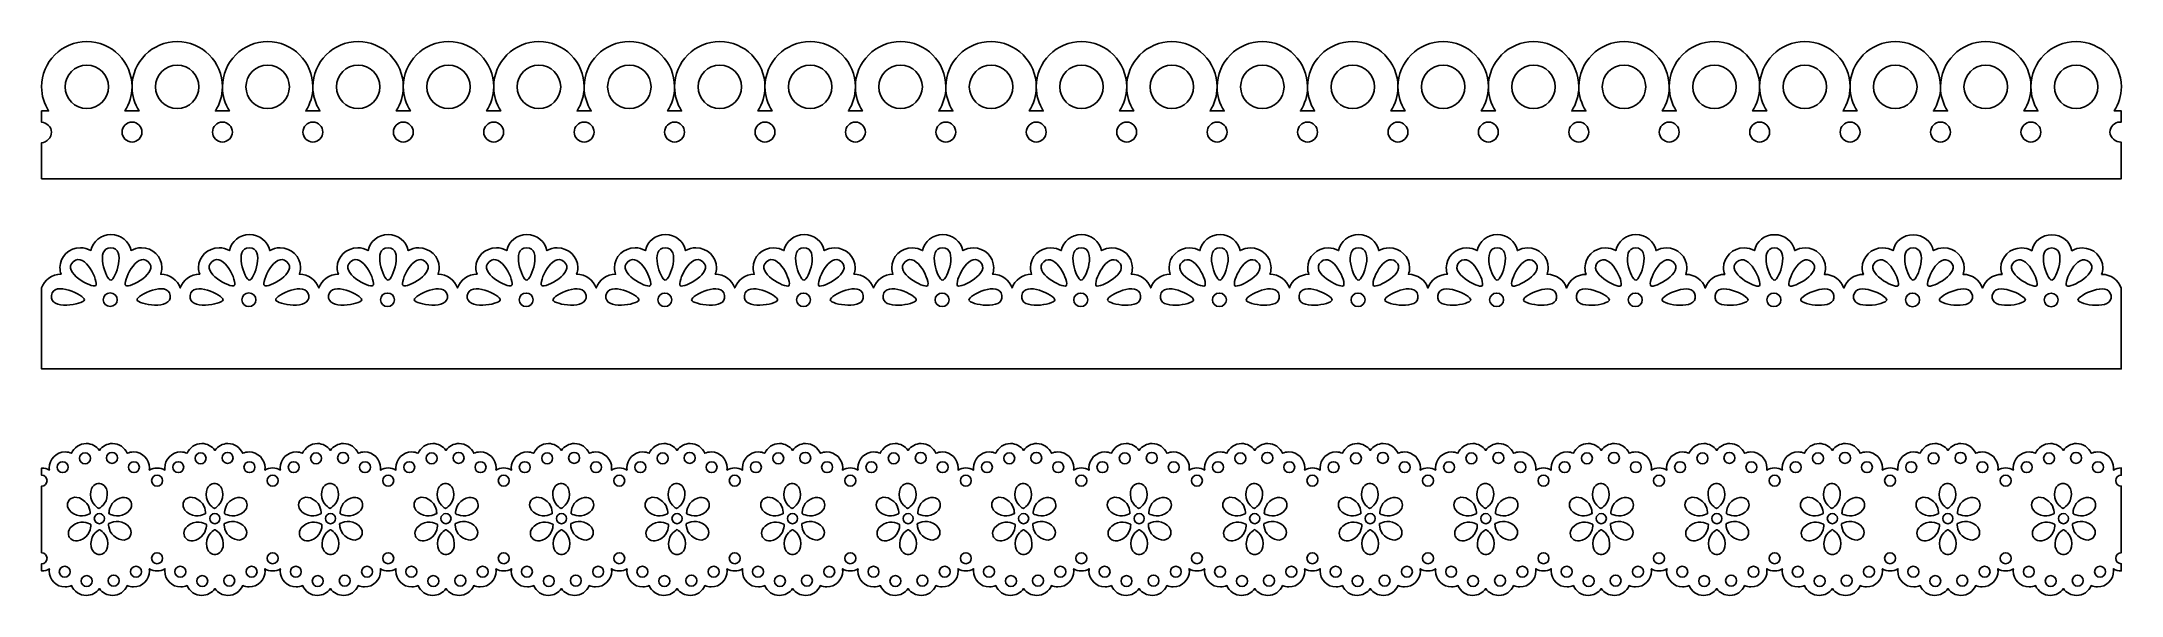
# Model space of a CAD drawing. Header units: centimetres. Extents: x -11.4 to 11.4, y -3 to 3.
import ezdxf

# ---------------------------------------------------------------- set-up
doc = ezdxf.new("R2010")
doc.units = ezdxf.units.CM
doc.header["$MEASUREMENT"] = 0
doc.layers.add('Layer 1', color=7, linetype='Continuous')

msp = doc.modelspace()

# ---------------------------------------------------------------- linework, layer by layer
at = {"layer": 'Layer 1'}
for points, knots in [([(11.3062, 2.04944), (11.3062, 2.10971), (11.35523, 2.15874), (11.41545, 2.15874), (11.41545, 2.15874), (11.41931, 2.15874), (11.42527, 2.16025), (11.42905, 2.15985), (11.42905, 2.15985), (11.42905, 2.15985), (11.42905, 2.28111), (11.42905, 2.28111), (11.42905, 2.28111), (11.42905, 2.28111), (11.35346, 2.28111), (11.35346, 2.28111), (11.35346, 2.28111), (11.40228, 2.35805), (11.43098, 2.44901), (11.43098, 2.54673), (11.43098, 2.54673), (11.43095, 2.82093), (11.20801, 3.04403), (10.93396, 3.04403), (10.93396, 3.04403), (10.65996, 3.04403), (10.43699, 2.82093), (10.43699, 2.54675), (10.43699, 2.54675), (10.43699, 2.44904), (10.4657, 2.3581), (10.51451, 2.28113), (10.51451, 2.28113), (10.51451, 2.28113), (10.35944, 2.28113), (10.35944, 2.28113), (10.35944, 2.28113), (10.40831, 2.35807), (10.43702, 2.44903), (10.43702, 2.54675), (10.43702, 2.54675), (10.43699, 2.82093), (10.21403, 3.04403), (9.94, 3.04403), (9.94, 3.04403), (9.66594, 3.04403), (9.44301, 2.82093), (9.44301, 2.54675), (9.44301, 2.54675), (9.44301, 2.44904), (9.47174, 2.3581), (9.52056, 2.28113), (9.52056, 2.28113), (9.52056, 2.28113), (9.36546, 2.28113), (9.36546, 2.28113), (9.36546, 2.28113), (9.41433, 2.35807), (9.44304, 2.44903), (9.44304, 2.54675), (9.44304, 2.54675), (9.44301, 2.82093), (9.22001, 3.04403), (8.94596, 3.04403), (8.94596, 3.04403), (8.67191, 3.04403), (8.44897, 2.82093), (8.44897, 2.54675), (8.44897, 2.54675), (8.44897, 2.44904), (8.4777, 2.3581), (8.52657, 2.28113), (8.52657, 2.28113), (8.52657, 2.28113), (8.37142, 2.28113), (8.37142, 2.28113), (8.37142, 2.28113), (8.42029, 2.35807), (8.449, 2.44903), (8.449, 2.54675), (8.449, 2.54675), (8.44897, 2.82093), (8.22603, 3.04403), (7.95195, 3.04403), (7.95195, 3.04403), (7.67797, 3.04403), (7.45498, 2.82093), (7.45498, 2.54675), (7.45498, 2.54675), (7.45498, 2.44904), (7.48369, 2.3581), (7.53256, 2.28113), (7.53256, 2.28113), (7.53256, 2.28113), (7.37746, 2.28113), (7.37746, 2.28113), (7.37746, 2.28113), (7.4263, 2.35807), (7.45501, 2.44903), (7.45501, 2.54675), (7.45501, 2.54675), (7.45498, 2.82093), (7.23199, 3.04403), (6.95799, 3.04403), (6.95799, 3.04403), (6.68399, 3.04403), (6.46097, 2.82093), (6.46097, 2.54675), (6.46097, 2.54675), (6.46097, 2.44904), (6.4897, 2.3581), (6.53855, 2.28113), (6.53855, 2.28113), (6.53855, 2.28113), (6.38347, 2.28113), (6.38347, 2.28113), (6.38347, 2.28113), (6.43229, 2.35807), (6.46099, 2.44903), (6.46099, 2.54675), (6.46099, 2.54675), (6.46097, 2.82093), (6.23803, 3.04403), (5.964, 3.04403), (5.964, 3.04403), (5.68997, 3.04403), (5.46701, 2.82093), (5.46701, 2.54675), (5.46701, 2.54675), (5.46701, 2.44904), (5.49572, 2.3581), (5.54453, 2.28113), (5.54453, 2.28113), (5.54453, 2.28113), (5.38946, 2.28113), (5.38946, 2.28113), (5.38946, 2.28113), (5.43833, 2.35807), (5.46704, 2.44903), (5.46704, 2.54675), (5.46704, 2.54675), (5.46701, 2.82093), (5.24404, 3.04403), (4.97001, 3.04403), (4.97001, 3.04403), (4.69595, 3.04403), (4.47299, 2.82093), (4.47299, 2.54675), (4.47299, 2.54675), (4.47299, 2.44904), (4.5017, 2.3581), (4.55057, 2.28113), (4.55057, 2.28113), (4.55057, 2.28113), (4.3955, 2.28113), (4.3955, 2.28113), (4.3955, 2.28113), (4.44432, 2.35807), (4.47302, 2.44903), (4.47302, 2.54675), (4.47302, 2.54675), (4.47299, 2.82093), (4.25005, 3.04403), (3.976, 3.04403), (3.976, 3.04403), (3.702, 3.04403), (3.47903, 2.82093), (3.47903, 2.54675), (3.47903, 2.54675), (3.47903, 2.44904), (3.50776, 2.3581), (3.55658, 2.28113), (3.55658, 2.28113), (3.55658, 2.28113), (3.40148, 2.28113), (3.40148, 2.28113), (3.40148, 2.28113), (3.45032, 2.35807), (3.47906, 2.44903), (3.47906, 2.54675), (3.47906, 2.54675), (3.47901, 2.82093), (3.25607, 3.04403), (2.98201, 3.04403), (2.98201, 3.04403), (2.70795, 3.04403), (2.48499, 2.82093), (2.48499, 2.54675), (2.48499, 2.54675), (2.48499, 2.44904), (2.5137, 2.3581), (2.56257, 2.28113), (2.56257, 2.28113), (2.56257, 2.28113), (2.40747, 2.28113), (2.40747, 2.28113), (2.40747, 2.28113), (2.45629, 2.35807), (2.48502, 2.44903), (2.48502, 2.54675), (2.48502, 2.54675), (2.48499, 2.82093), (2.26203, 3.04403), (1.98803, 3.04403), (1.98803, 3.04403), (1.71397, 3.04403), (1.49104, 2.82093), (1.49104, 2.54675), (1.49104, 2.54675), (1.49104, 2.44904), (1.51975, 2.3581), (1.56862, 2.28113), (1.56862, 2.28113), (1.56862, 2.28113), (1.41348, 2.28113), (1.41348, 2.28113), (1.41348, 2.28113), (1.46235, 2.35807), (1.49106, 2.44903), (1.49106, 2.54675), (1.49106, 2.54675), (1.49103, 2.82093), (1.26807, 3.04403), (0.99401, 3.04403), (0.99401, 3.04403), (0.71995, 3.04403), (0.49699, 2.82093), (0.49699, 2.54675), (0.49699, 2.54675), (0.49699, 2.44904), (0.5257, 2.3581), (0.57457, 2.28113), (0.57457, 2.28113), (0.57457, 2.28113), (0.4195, 2.28113), (0.4195, 2.28113), (0.4195, 2.28113), (0.46829, 2.35807), (0.49702, 2.44903), (0.49702, 2.54675), (0.49702, 2.54675), (0.49699, 2.82093), (0.27408, 3.04403), (0, 3.04403), (0, 3.04403), (-0.27403, 3.04403), (-0.49699, 2.82093), (-0.49699, 2.54675), (-0.49699, 2.54675), (-0.49699, 2.44904), (-0.46828, 2.3581), (-0.41941, 2.28113), (-0.41941, 2.28113), (-0.41941, 2.28113), (-0.57454, 2.28113), (-0.57454, 2.28113), (-0.57454, 2.28113), (-0.5257, 2.35807), (-0.49699, 2.44903), (-0.49699, 2.54675), (-0.49699, 2.54675), (-0.49699, 2.82093), (-0.71993, 3.04403), (-0.99399, 3.04403), (-0.99399, 3.04403), (-1.26802, 3.04403), (-1.49098, 2.82093), (-1.49098, 2.54675), (-1.49098, 2.54675), (-1.49098, 2.44904), (-1.46227, 2.3581), (-1.41343, 2.28113), (-1.41343, 2.28113), (-1.41343, 2.28113), (-1.56856, 2.28113), (-1.56856, 2.28113), (-1.56856, 2.28113), (-1.51972, 2.35807), (-1.49098, 2.44903), (-1.49098, 2.54675), (-1.49098, 2.54675), (-1.49095, 2.82093), (-1.71394, 3.04403), (-1.98797, 3.04403), (-1.98797, 3.04403), (-2.262, 3.04403), (-2.48496, 2.82093), (-2.48496, 2.54675), (-2.48496, 2.54675), (-2.48496, 2.44904), (-2.45625, 2.3581), (-2.40741, 2.28113), (-2.40741, 2.28113), (-2.40741, 2.28113), (-2.56254, 2.28113), (-2.56254, 2.28113), (-2.56254, 2.28113), (-2.51367, 2.35807), (-2.48496, 2.44903), (-2.48496, 2.54675), (-2.48496, 2.54675), (-2.48497, 2.82093), (-2.70793, 3.04403), (-2.98196, 3.04403), (-2.98196, 3.04403), (-3.25599, 3.04403), (-3.47895, 2.82093), (-3.47895, 2.54675), (-3.47895, 2.54675), (-3.47895, 2.44904), (-3.45024, 2.3581), (-3.40137, 2.28113), (-3.40137, 2.28113), (-3.40137, 2.28113), (-3.5565, 2.28113), (-3.5565, 2.28113), (-3.5565, 2.28113), (-3.50766, 2.35807), (-3.47895, 2.44903), (-3.47895, 2.54675), (-3.47895, 2.54675), (-3.47898, 2.82093), (-3.70194, 3.04403), (-3.97597, 3.04403), (-3.97597, 3.04403), (-4.25, 3.04403), (-4.47296, 2.82093), (-4.47296, 2.54675), (-4.47296, 2.54675), (-4.47296, 2.44904), (-4.44425, 2.3581), (-4.39541, 2.28113), (-4.39541, 2.28113), (-4.39541, 2.28113), (-4.55054, 2.28113), (-4.55054, 2.28113), (-4.55054, 2.28113), (-4.5017, 2.35807), (-4.47296, 2.44903), (-4.47296, 2.54675), (-4.47296, 2.54675), (-4.47297, 2.82093), (-4.69593, 3.04403), (-4.96996, 3.04403), (-4.96996, 3.04403), (-5.24399, 3.04403), (-5.46695, 2.82093), (-5.46695, 2.54675), (-5.46695, 2.54675), (-5.46695, 2.44904), (-5.43824, 2.3581), (-5.3894, 2.28113), (-5.3894, 2.28113), (-5.3894, 2.28113), (-5.5445, 2.28113), (-5.5445, 2.28113), (-5.5445, 2.28113), (-5.49566, 2.35807), (-5.46695, 2.44903), (-5.46695, 2.54675), (-5.46695, 2.54675), (-5.46695, 2.82093), (-5.68992, 3.04403), (-5.96397, 3.04403), (-5.96397, 3.04403), (-6.238, 3.04403), (-6.46096, 2.82093), (-6.46096, 2.54675), (-6.46096, 2.54675), (-6.46096, 2.44904), (-6.43225, 2.3581), (-6.38338, 2.28113), (-6.38338, 2.28113), (-6.38338, 2.28113), (-6.53852, 2.28113), (-6.53852, 2.28113), (-6.53852, 2.28113), (-6.48968, 2.35807), (-6.46097, 2.44903), (-6.46097, 2.54675), (-6.46097, 2.54675), (-6.46097, 2.82093), (-6.6839, 3.04403), (-6.95796, 3.04403), (-6.95796, 3.04403), (-7.23202, 3.04403), (-7.45495, 2.82093), (-7.45495, 2.54675), (-7.45495, 2.54675), (-7.45495, 2.44904), (-7.42624, 2.3581), (-7.3774, 2.28113), (-7.3774, 2.28113), (-7.3774, 2.28113), (-7.53253, 2.28113), (-7.53253, 2.28113), (-7.53253, 2.28113), (-7.48369, 2.35807), (-7.45495, 2.44903), (-7.45495, 2.54675), (-7.45495, 2.54675), (-7.45495, 2.82093), (-7.67792, 3.04403), (-7.95195, 3.04403), (-7.95195, 3.04403), (-8.22598, 3.04403), (-8.44894, 2.82093), (-8.44894, 2.54675), (-8.44894, 2.54675), (-8.44894, 2.44904), (-8.42023, 2.3581), (-8.37139, 2.28113), (-8.37139, 2.28113), (-8.37139, 2.28113), (-8.52649, 2.28113), (-8.52649, 2.28113), (-8.52649, 2.28113), (-8.47765, 2.35807), (-8.44894, 2.44903), (-8.44894, 2.54675), (-8.44894, 2.54675), (-8.44894, 2.82093), (-8.6719, 3.04403), (-8.94596, 3.04403), (-8.94596, 3.04403), (-9.21999, 3.04403), (-9.44295, 2.82093), (-9.44295, 2.54675), (-9.44295, 2.54675), (-9.44295, 2.44904), (-9.41422, 2.3581), (-9.3654, 2.28113), (-9.3654, 2.28113), (-9.3654, 2.28113), (-9.5205, 2.28113), (-9.5205, 2.28113), (-9.5205, 2.28113), (-9.47166, 2.35807), (-9.44295, 2.44903), (-9.44295, 2.54675), (-9.44295, 2.54675), (-9.44295, 2.82093), (-9.66592, 3.04403), (-9.93995, 3.04403), (-9.93995, 3.04403), (-10.21398, 3.04403), (-10.43694, 2.82093), (-10.43694, 2.54675), (-10.43694, 2.54675), (-10.43694, 2.44904), (-10.40823, 2.3581), (-10.35939, 2.28113), (-10.35939, 2.28113), (-10.35939, 2.28113), (-10.51449, 2.28113), (-10.51449, 2.28113), (-10.51449, 2.28113), (-10.46565, 2.35807), (-10.43694, 2.44903), (-10.43694, 2.54675), (-10.43694, 2.54675), (-10.43694, 2.82093), (-10.6599, 3.04403), (-10.93393, 3.04403), (-10.93393, 3.04403), (-11.20796, 3.04403), (-11.43095, 2.82093), (-11.43095, 2.54675), (-11.43095, 2.54675), (-11.43095, 2.44904), (-11.40224, 2.3581), (-11.3534, 2.28113), (-11.3534, 2.28113), (-11.3534, 2.28113), (-11.43095, 2.28113), (-11.43095, 2.28113), (-11.43095, 2.28113), (-11.43095, 2.28113), (-11.43095, 2.1576), (-11.43095, 2.1576), (-11.43095, 2.1576), (-11.37608, 2.15186), (-11.3217, 2.10585), (-11.3217, 2.04944), (-11.3217, 2.04944), (-11.3217, 1.99168), (-11.37419, 1.93546), (-11.43095, 1.93157), (-11.43095, 1.93157), (-11.43095, 1.93157), (-11.43095, 1.53541), (-11.43095, 1.53541), (-11.43095, 1.53541), (-11.43095, 1.53541), (11.42905, 1.5354), (11.42905, 1.5354), (11.42905, 1.5354), (11.42905, 1.5354), (11.43162, 1.9381), (11.42905, 1.9381), (11.42905, 1.9381), (11.36883, 1.93813), (11.3062, 1.98916), (11.3062, 2.04944)], [0, 0, 0, 0, 0.00787402, 0.00787402, 0.00787402, 0.00787402, 0.01574803, 0.01574803, 0.01574803, 0.01574803, 0.02362205, 0.02362205, 0.02362205, 0.02362205, 0.03149606, 0.03149606, 0.03149606, 0.03149606, 0.03937008, 0.03937008, 0.03937008, 0.03937008, 0.04724409, 0.04724409, 0.04724409, 0.04724409, 0.05511811, 0.05511811, 0.05511811, 0.05511811, 0.06299213, 0.06299213, 0.06299213, 0.06299213, 0.07086614, 0.07086614, 0.07086614, 0.07086614, 0.07874016, 0.07874016, 0.07874016, 0.07874016, 0.08661417, 0.08661417, 0.08661417, 0.08661417, 0.09448819, 0.09448819, 0.09448819, 0.09448819, 0.1023622, 0.1023622, 0.1023622, 0.1023622, 0.11023622, 0.11023622, 0.11023622, 0.11023622, 0.11811024, 0.11811024, 0.11811024, 0.11811024, 0.12598425, 0.12598425, 0.12598425, 0.12598425, 0.13385827, 0.13385827, 0.13385827, 0.13385827, 0.14173228, 0.14173228, 0.14173228, 0.14173228, 0.1496063, 0.1496063, 0.1496063, 0.1496063, 0.15748031, 0.15748031, 0.15748031, 0.15748031, 0.16535433, 0.16535433, 0.16535433, 0.16535433, 0.17322835, 0.17322835, 0.17322835, 0.17322835, 0.18110236, 0.18110236, 0.18110236, 0.18110236, 0.18897638, 0.18897638, 0.18897638, 0.18897638, 0.19685039, 0.19685039, 0.19685039, 0.19685039, 0.20472441, 0.20472441, 0.20472441, 0.20472441, 0.21259843, 0.21259843, 0.21259843, 0.21259843, 0.22047244, 0.22047244, 0.22047244, 0.22047244, 0.22834646, 0.22834646, 0.22834646, 0.22834646, 0.23622047, 0.23622047, 0.23622047, 0.23622047, 0.24409449, 0.24409449, 0.24409449, 0.24409449, 0.2519685, 0.2519685, 0.2519685, 0.2519685, 0.25984252, 0.25984252, 0.25984252, 0.25984252, 0.26771654, 0.26771654, 0.26771654, 0.26771654, 0.27559055, 0.27559055, 0.27559055, 0.27559055, 0.28346457, 0.28346457, 0.28346457, 0.28346457, 0.29133858, 0.29133858, 0.29133858, 0.29133858, 0.2992126, 0.2992126, 0.2992126, 0.2992126, 0.30708661, 0.30708661, 0.30708661, 0.30708661, 0.31496063, 0.31496063, 0.31496063, 0.31496063, 0.32283465, 0.32283465, 0.32283465, 0.32283465, 0.33070866, 0.33070866, 0.33070866, 0.33070866, 0.33858268, 0.33858268, 0.33858268, 0.33858268, 0.34645669, 0.34645669, 0.34645669, 0.34645669, 0.35433071, 0.35433071, 0.35433071, 0.35433071, 0.36220472, 0.36220472, 0.36220472, 0.36220472, 0.37007874, 0.37007874, 0.37007874, 0.37007874, 0.37795276, 0.37795276, 0.37795276, 0.37795276, 0.38582677, 0.38582677, 0.38582677, 0.38582677, 0.39370079, 0.39370079, 0.39370079, 0.39370079, 0.4015748, 0.4015748, 0.4015748, 0.4015748, 0.40944882, 0.40944882, 0.40944882, 0.40944882, 0.41732283, 0.41732283, 0.41732283, 0.41732283, 0.42519685, 0.42519685, 0.42519685, 0.42519685, 0.43307087, 0.43307087, 0.43307087, 0.43307087, 0.44094488, 0.44094488, 0.44094488, 0.44094488, 0.4488189, 0.4488189, 0.4488189, 0.4488189, 0.45669291, 0.45669291, 0.45669291, 0.45669291, 0.46456693, 0.46456693, 0.46456693, 0.46456693, 0.47244094, 0.47244094, 0.47244094, 0.47244094, 0.48031496, 0.48031496, 0.48031496, 0.48031496, 0.48818898, 0.48818898, 0.48818898, 0.48818898, 0.49606299, 0.49606299, 0.49606299, 0.49606299, 0.50393701, 0.50393701, 0.50393701, 0.50393701, 0.51181102, 0.51181102, 0.51181102, 0.51181102, 0.51968504, 0.51968504, 0.51968504, 0.51968504, 0.52755906, 0.52755906, 0.52755906, 0.52755906, 0.53543307, 0.53543307, 0.53543307, 0.53543307, 0.54330709, 0.54330709, 0.54330709, 0.54330709, 0.5511811, 0.5511811, 0.5511811, 0.5511811, 0.55905512, 0.55905512, 0.55905512, 0.55905512, 0.56692913, 0.56692913, 0.56692913, 0.56692913, 0.57480315, 0.57480315, 0.57480315, 0.57480315, 0.58267717, 0.58267717, 0.58267717, 0.58267717, 0.59055118, 0.59055118, 0.59055118, 0.59055118, 0.5984252, 0.5984252, 0.5984252, 0.5984252, 0.60629921, 0.60629921, 0.60629921, 0.60629921, 0.61417323, 0.61417323, 0.61417323, 0.61417323, 0.62204724, 0.62204724, 0.62204724, 0.62204724, 0.62992126, 0.62992126, 0.62992126, 0.62992126, 0.63779528, 0.63779528, 0.63779528, 0.63779528, 0.64566929, 0.64566929, 0.64566929, 0.64566929, 0.65354331, 0.65354331, 0.65354331, 0.65354331, 0.66141732, 0.66141732, 0.66141732, 0.66141732, 0.66929134, 0.66929134, 0.66929134, 0.66929134, 0.67716535, 0.67716535, 0.67716535, 0.67716535, 0.68503937, 0.68503937, 0.68503937, 0.68503937, 0.69291339, 0.69291339, 0.69291339, 0.69291339, 0.7007874, 0.7007874, 0.7007874, 0.7007874, 0.70866142, 0.70866142, 0.70866142, 0.70866142, 0.71653543, 0.71653543, 0.71653543, 0.71653543, 0.72440945, 0.72440945, 0.72440945, 0.72440945, 0.73228346, 0.73228346, 0.73228346, 0.73228346, 0.74015748, 0.74015748, 0.74015748, 0.74015748, 0.7480315, 0.7480315, 0.7480315, 0.7480315, 0.75590551, 0.75590551, 0.75590551, 0.75590551, 0.76377953, 0.76377953, 0.76377953, 0.76377953, 0.77165354, 0.77165354, 0.77165354, 0.77165354, 0.77952756, 0.77952756, 0.77952756, 0.77952756, 0.78740157, 0.78740157, 0.78740157, 0.78740157, 0.79527559, 0.79527559, 0.79527559, 0.79527559, 0.80314961, 0.80314961, 0.80314961, 0.80314961, 0.81102362, 0.81102362, 0.81102362, 0.81102362, 0.81889764, 0.81889764, 0.81889764, 0.81889764, 0.82677165, 0.82677165, 0.82677165, 0.82677165, 0.83464567, 0.83464567, 0.83464567, 0.83464567, 0.84251969, 0.84251969, 0.84251969, 0.84251969, 0.8503937, 0.8503937, 0.8503937, 0.8503937, 0.85826772, 0.85826772, 0.85826772, 0.85826772, 0.86614173, 0.86614173, 0.86614173, 0.86614173, 0.87401575, 0.87401575, 0.87401575, 0.87401575, 0.88188976, 0.88188976, 0.88188976, 0.88188976, 0.88976378, 0.88976378, 0.88976378, 0.88976378, 0.8976378, 0.8976378, 0.8976378, 0.8976378, 0.90551181, 0.90551181, 0.90551181, 0.90551181, 0.91338583, 0.91338583, 0.91338583, 0.91338583, 0.92125984, 0.92125984, 0.92125984, 0.92125984, 0.92913386, 0.92913386, 0.92913386, 0.92913386, 0.93700787, 0.93700787, 0.93700787, 0.93700787, 0.94488189, 0.94488189, 0.94488189, 0.94488189, 0.95275591, 0.95275591, 0.95275591, 0.95275591, 0.96062992, 0.96062992, 0.96062992, 0.96062992, 0.96850394, 0.96850394, 0.96850394, 0.96850394, 0.97637795, 0.97637795, 0.97637795, 0.97637795, 0.98425197, 0.98425197, 0.98425197, 0.98425197, 1, 1, 1, 1]), ([(-10.93393, 2.30759), (-11.06572, 2.30759), (-11.17293, 2.41488), (-11.17293, 2.54675), (-11.17293, 2.54675), (-11.17293, 2.67862), (-11.06572, 2.78588), (-10.93393, 2.78588), (-10.93393, 2.78588), (-10.80214, 2.78588), (-10.69493, 2.67862), (-10.69493, 2.54675), (-10.69493, 2.54675), (-10.69493, 2.41488), (-10.80214, 2.30759), (-10.93393, 2.30759)], [0, 0, 0, 0, 0.2, 0.2, 0.2, 0.2, 0.4, 0.4, 0.4, 0.4, 0.6, 0.6, 0.6, 0.6, 1, 1, 1, 1]), ([(-9.93995, 2.30759), (-10.07174, 2.30759), (-10.17895, 2.41488), (-10.17895, 2.54675), (-10.17895, 2.54675), (-10.17895, 2.67862), (-10.07174, 2.78588), (-9.93995, 2.78588), (-9.93995, 2.78588), (-9.80819, 2.78588), (-9.70095, 2.67862), (-9.70095, 2.54675), (-9.70095, 2.54675), (-9.70095, 2.41488), (-9.80818, 2.30759), (-9.93995, 2.30759)], [0, 0, 0, 0, 0.2, 0.2, 0.2, 0.2, 0.4, 0.4, 0.4, 0.4, 0.6, 0.6, 0.6, 0.6, 1, 1, 1, 1]), ([(-8.94596, 2.30759), (-9.07775, 2.30759), (-9.18496, 2.41488), (-9.18496, 2.54675), (-9.18496, 2.54675), (-9.18496, 2.67862), (-9.07775, 2.78588), (-8.94596, 2.78588), (-8.94596, 2.78588), (-8.81417, 2.78588), (-8.70696, 2.67862), (-8.70696, 2.54675), (-8.70696, 2.54675), (-8.70696, 2.41488), (-8.81414, 2.30759), (-8.94596, 2.30759)], [0, 0, 0, 0, 0.2, 0.2, 0.2, 0.2, 0.4, 0.4, 0.4, 0.4, 0.6, 0.6, 0.6, 0.6, 1, 1, 1, 1]), ([(-7.95195, 2.30759), (-8.08374, 2.30759), (-8.19095, 2.41488), (-8.19095, 2.54675), (-8.19095, 2.54675), (-8.19095, 2.67862), (-8.08374, 2.78588), (-7.95195, 2.78588), (-7.95195, 2.78588), (-7.82016, 2.78588), (-7.71295, 2.67862), (-7.71295, 2.54675), (-7.71295, 2.54675), (-7.71295, 2.41488), (-7.82016, 2.30759), (-7.95195, 2.30759)], [0, 0, 0, 0, 0.2, 0.2, 0.2, 0.2, 0.4, 0.4, 0.4, 0.4, 0.6, 0.6, 0.6, 0.6, 1, 1, 1, 1]), ([(-6.95796, 2.30759), (-7.08975, 2.30759), (-7.19696, 2.41488), (-7.19696, 2.54675), (-7.19696, 2.54675), (-7.19696, 2.67862), (-7.08975, 2.78588), (-6.95796, 2.78588), (-6.95796, 2.78588), (-6.8262, 2.78588), (-6.71896, 2.67862), (-6.71896, 2.54675), (-6.71896, 2.54675), (-6.71896, 2.41488), (-6.82617, 2.30759), (-6.95796, 2.30759)], [0, 0, 0, 0, 0.2, 0.2, 0.2, 0.2, 0.4, 0.4, 0.4, 0.4, 0.6, 0.6, 0.6, 0.6, 1, 1, 1, 1]), ([(-5.96397, 2.30759), (-6.09573, 2.30759), (-6.20297, 2.41488), (-6.20297, 2.54675), (-6.20297, 2.54675), (-6.20297, 2.67862), (-6.09576, 2.78588), (-5.96397, 2.78588), (-5.96397, 2.78588), (-5.83218, 2.78588), (-5.72497, 2.67862), (-5.72497, 2.54675), (-5.72497, 2.54675), (-5.72497, 2.41488), (-5.83218, 2.30759), (-5.96397, 2.30759)], [0, 0, 0, 0, 0.2, 0.2, 0.2, 0.2, 0.4, 0.4, 0.4, 0.4, 0.6, 0.6, 0.6, 0.6, 1, 1, 1, 1]), ([(-4.96996, 2.30759), (-5.10175, 2.30759), (-5.20896, 2.41488), (-5.20896, 2.54675), (-5.20896, 2.54675), (-5.20896, 2.67862), (-5.10178, 2.78588), (-4.96996, 2.78588), (-4.96996, 2.78588), (-4.8382, 2.78588), (-4.73096, 2.67862), (-4.73096, 2.54675), (-4.73096, 2.54675), (-4.73096, 2.41488), (-4.8382, 2.30759), (-4.96996, 2.30759)], [0, 0, 0, 0, 0.2, 0.2, 0.2, 0.2, 0.4, 0.4, 0.4, 0.4, 0.6, 0.6, 0.6, 0.6, 1, 1, 1, 1]), ([(-3.97597, 2.30759), (-4.10776, 2.30759), (-4.21497, 2.41488), (-4.21497, 2.54675), (-4.21497, 2.54675), (-4.21497, 2.67862), (-4.10776, 2.78588), (-3.97597, 2.78588), (-3.97597, 2.78588), (-3.84418, 2.78588), (-3.73697, 2.67862), (-3.73697, 2.54675), (-3.73697, 2.54675), (-3.73697, 2.41488), (-3.84418, 2.30759), (-3.97597, 2.30759)], [0, 0, 0, 0, 0.2, 0.2, 0.2, 0.2, 0.4, 0.4, 0.4, 0.4, 0.6, 0.6, 0.6, 0.6, 1, 1, 1, 1]), ([(-2.98196, 2.30759), (-3.11372, 2.30759), (-3.22096, 2.41488), (-3.22096, 2.54675), (-3.22096, 2.54675), (-3.22096, 2.67862), (-3.11375, 2.78588), (-2.98196, 2.78588), (-2.98196, 2.78588), (-2.85017, 2.78588), (-2.74296, 2.67862), (-2.74296, 2.54675), (-2.74296, 2.54675), (-2.74296, 2.41488), (-2.85017, 2.30759), (-2.98196, 2.30759)], [0, 0, 0, 0, 0.2, 0.2, 0.2, 0.2, 0.4, 0.4, 0.4, 0.4, 0.6, 0.6, 0.6, 0.6, 1, 1, 1, 1]), ([(-1.98797, 2.30759), (-2.11976, 2.30759), (-2.22697, 2.41488), (-2.22697, 2.54675), (-2.22697, 2.54675), (-2.22697, 2.67862), (-2.11979, 2.78588), (-1.98797, 2.78588), (-1.98797, 2.78588), (-1.85621, 2.78588), (-1.74897, 2.67862), (-1.74897, 2.54675), (-1.74897, 2.54675), (-1.74897, 2.41488), (-1.85621, 2.30759), (-1.98797, 2.30759)], [0, 0, 0, 0, 0.2, 0.2, 0.2, 0.2, 0.4, 0.4, 0.4, 0.4, 0.6, 0.6, 0.6, 0.6, 1, 1, 1, 1]), ([(-0.99399, 2.30759), (-1.12575, 2.30759), (-1.23299, 2.41488), (-1.23299, 2.54675), (-1.23299, 2.54675), (-1.23299, 2.67862), (-1.12578, 2.78588), (-0.99399, 2.78588), (-0.99399, 2.78588), (-0.8622, 2.78588), (-0.75499, 2.67862), (-0.75499, 2.54675), (-0.75499, 2.54675), (-0.75499, 2.41488), (-0.86217, 2.30759), (-0.99399, 2.30759)], [0, 0, 0, 0, 0.2, 0.2, 0.2, 0.2, 0.4, 0.4, 0.4, 0.4, 0.6, 0.6, 0.6, 0.6, 1, 1, 1, 1]), ([(0, 2.30759), (-0.13176, 2.30759), (-0.23897, 2.41488), (-0.23897, 2.54675), (-0.23897, 2.54675), (-0.23897, 2.67862), (-0.13176, 2.78588), (0, 2.78588), (0, 2.78588), (0.13179, 2.78588), (0.239, 2.67862), (0.239, 2.54675), (0.239, 2.54675), (0.239, 2.41488), (0.13182, 2.30759), (0, 2.30759)], [0, 0, 0, 0, 0.2, 0.2, 0.2, 0.2, 0.4, 0.4, 0.4, 0.4, 0.6, 0.6, 0.6, 0.6, 1, 1, 1, 1]), ([(0.99401, 2.30759), (0.86225, 2.30759), (0.75499, 2.41488), (0.75499, 2.54675), (0.75499, 2.54675), (0.75499, 2.67862), (0.86225, 2.78588), (0.99401, 2.78588), (0.99401, 2.78588), (1.1258, 2.78588), (1.23296, 2.67862), (1.23296, 2.54675), (1.23296, 2.54675), (1.23296, 2.41488), (1.12583, 2.30759), (0.99401, 2.30759)], [0, 0, 0, 0, 0.2, 0.2, 0.2, 0.2, 0.4, 0.4, 0.4, 0.4, 0.6, 0.6, 0.6, 0.6, 1, 1, 1, 1]), ([(1.98803, 2.30759), (1.85621, 2.30759), (1.74898, 2.41488), (1.74898, 2.54675), (1.74898, 2.54675), (1.74898, 2.67862), (1.85622, 2.78588), (1.98803, 2.78588), (1.98803, 2.78588), (2.11979, 2.78588), (2.22698, 2.67862), (2.22698, 2.54675), (2.22698, 2.54675), (2.22698, 2.41488), (2.11979, 2.30759), (1.98803, 2.30759)], [0, 0, 0, 0, 0.2, 0.2, 0.2, 0.2, 0.4, 0.4, 0.4, 0.4, 0.6, 0.6, 0.6, 0.6, 1, 1, 1, 1]), ([(2.98201, 2.30759), (2.85022, 2.30759), (2.74301, 2.41488), (2.74301, 2.54675), (2.74301, 2.54675), (2.74301, 2.67862), (2.85022, 2.78588), (2.98201, 2.78588), (2.98201, 2.78588), (3.11377, 2.78588), (3.22098, 2.67862), (3.22098, 2.54675), (3.22098, 2.54675), (3.22098, 2.41488), (3.1138, 2.30759), (2.98201, 2.30759)], [0, 0, 0, 0, 0.2, 0.2, 0.2, 0.2, 0.4, 0.4, 0.4, 0.4, 0.6, 0.6, 0.6, 0.6, 1, 1, 1, 1]), ([(3.976, 2.30759), (3.84421, 2.30759), (3.73705, 2.41488), (3.73705, 2.54675), (3.73705, 2.54675), (3.73705, 2.67862), (3.84421, 2.78588), (3.976, 2.78588), (3.976, 2.78588), (4.10782, 2.78588), (4.21502, 2.67862), (4.21502, 2.54675), (4.21502, 2.54675), (4.21502, 2.41488), (4.10781, 2.30759), (3.976, 2.30759)], [0, 0, 0, 0, 0.2, 0.2, 0.2, 0.2, 0.4, 0.4, 0.4, 0.4, 0.6, 0.6, 0.6, 0.6, 1, 1, 1, 1]), ([(4.97001, 2.30759), (4.83819, 2.30759), (4.73101, 2.41488), (4.73101, 2.54675), (4.73101, 2.54675), (4.73101, 2.67862), (4.83819, 2.78588), (4.97001, 2.78588), (4.97001, 2.78588), (5.10175, 2.78588), (5.20901, 2.67862), (5.20901, 2.54675), (5.20901, 2.54675), (5.20901, 2.41488), (5.10175, 2.30759), (4.97001, 2.30759)], [0, 0, 0, 0, 0.2, 0.2, 0.2, 0.2, 0.4, 0.4, 0.4, 0.4, 0.6, 0.6, 0.6, 0.6, 1, 1, 1, 1]), ([(5.964, 2.30759), (5.83221, 2.30759), (5.725, 2.41488), (5.725, 2.54675), (5.725, 2.54675), (5.725, 2.67862), (5.83221, 2.78588), (5.964, 2.78588), (5.964, 2.78588), (6.09574, 2.78588), (6.20295, 2.67862), (6.20295, 2.54675), (6.20295, 2.54675), (6.20295, 2.41488), (6.09576, 2.30759), (5.964, 2.30759)], [0, 0, 0, 0, 0.2, 0.2, 0.2, 0.2, 0.4, 0.4, 0.4, 0.4, 0.6, 0.6, 0.6, 0.6, 1, 1, 1, 1]), ([(6.95799, 2.30759), (6.82625, 2.30759), (6.71902, 2.41488), (6.71902, 2.54675), (6.71902, 2.54675), (6.71902, 2.67862), (6.82626, 2.78588), (6.95799, 2.78588), (6.95799, 2.78588), (7.08978, 2.78588), (7.19699, 2.67862), (7.19699, 2.54675), (7.19699, 2.54675), (7.19699, 2.41488), (7.08977, 2.30759), (6.95799, 2.30759)], [0, 0, 0, 0, 0.2, 0.2, 0.2, 0.2, 0.4, 0.4, 0.4, 0.4, 0.6, 0.6, 0.6, 0.6, 1, 1, 1, 1]), ([(7.95195, 2.30759), (7.82021, 2.30759), (7.71298, 2.41488), (7.71298, 2.54675), (7.71298, 2.54675), (7.71298, 2.67862), (7.82022, 2.78588), (7.95195, 2.78588), (7.95195, 2.78588), (8.08379, 2.78588), (8.191, 2.67862), (8.191, 2.54675), (8.191, 2.54675), (8.191, 2.41488), (8.08379, 2.30759), (7.95195, 2.30759)], [0, 0, 0, 0, 0.2, 0.2, 0.2, 0.2, 0.4, 0.4, 0.4, 0.4, 0.6, 0.6, 0.6, 0.6, 1, 1, 1, 1]), ([(8.94596, 2.30759), (8.81417, 2.30759), (8.70696, 2.41488), (8.70696, 2.54675), (8.70696, 2.54675), (8.70696, 2.67862), (8.81417, 2.78588), (8.94596, 2.78588), (8.94596, 2.78588), (9.07775, 2.78588), (9.18498, 2.67862), (9.18498, 2.54675), (9.18498, 2.54675), (9.18498, 2.41488), (9.07777, 2.30759), (8.94596, 2.30759)], [0, 0, 0, 0, 0.2, 0.2, 0.2, 0.2, 0.4, 0.4, 0.4, 0.4, 0.6, 0.6, 0.6, 0.6, 1, 1, 1, 1]), ([(9.94, 2.30759), (9.80821, 2.30759), (9.701, 2.41488), (9.701, 2.54675), (9.701, 2.54675), (9.701, 2.67862), (9.80821, 2.78588), (9.94, 2.78588), (9.94, 2.78588), (10.07174, 2.78588), (10.17897, 2.67862), (10.17897, 2.54675), (10.17897, 2.54675), (10.17897, 2.41488), (10.07173, 2.30759), (9.94, 2.30759)], [0, 0, 0, 0, 0.2, 0.2, 0.2, 0.2, 0.4, 0.4, 0.4, 0.4, 0.6, 0.6, 0.6, 0.6, 1, 1, 1, 1]), ([(10.93396, 2.30759), (10.80217, 2.30759), (10.69501, 2.41488), (10.69501, 2.54675), (10.69501, 2.54675), (10.69501, 2.67862), (10.80217, 2.78588), (10.93396, 2.78588), (10.93396, 2.78588), (11.06575, 2.78588), (11.17296, 2.67862), (11.17296, 2.54675), (11.17296, 2.54675), (11.17296, 2.41488), (11.06577, 2.30759), (10.93396, 2.30759)], [0, 0, 0, 0, 0.2, 0.2, 0.2, 0.2, 0.4, 0.4, 0.4, 0.4, 0.6, 0.6, 0.6, 0.6, 1, 1, 1, 1]), ([(-10.43694, 1.94014), (-10.49719, 1.94014), (-10.54619, 1.98919), (-10.54619, 2.04944), (-10.54619, 2.04944), (-10.54619, 2.10971), (-10.49719, 2.15874), (-10.43694, 2.15874), (-10.43694, 2.15874), (-10.37672, 2.15874), (-10.32772, 2.10971), (-10.32772, 2.04944), (-10.32772, 2.04944), (-10.32772, 1.98916), (-10.37672, 1.94014), (-10.43694, 1.94014)], [0, 0, 0, 0, 0.2, 0.2, 0.2, 0.2, 0.4, 0.4, 0.4, 0.4, 0.6, 0.6, 0.6, 0.6, 1, 1, 1, 1]), ([(-9.44295, 1.94014), (-9.50317, 1.94014), (-9.55217, 1.98919), (-9.55217, 2.04944), (-9.55217, 2.04944), (-9.55217, 2.10971), (-9.50317, 2.15874), (-9.44295, 2.15874), (-9.44295, 2.15874), (-9.3827, 2.15874), (-9.3337, 2.10971), (-9.3337, 2.04944), (-9.3337, 2.04944), (-9.33371, 1.98916), (-9.38268, 1.94014), (-9.44295, 1.94014)], [0, 0, 0, 0, 0.2, 0.2, 0.2, 0.2, 0.4, 0.4, 0.4, 0.4, 0.6, 0.6, 0.6, 0.6, 1, 1, 1, 1]), ([(-8.44894, 1.94014), (-8.50919, 1.94014), (-8.55819, 1.98919), (-8.55819, 2.04944), (-8.55819, 2.04944), (-8.55819, 2.10971), (-8.50919, 2.15874), (-8.44894, 2.15874), (-8.44894, 2.15874), (-8.38872, 2.15874), (-8.33972, 2.10971), (-8.33972, 2.04944), (-8.33972, 2.04944), (-8.33972, 1.98916), (-8.38872, 1.94014), (-8.44894, 1.94014)], [0, 0, 0, 0, 0.2, 0.2, 0.2, 0.2, 0.4, 0.4, 0.4, 0.4, 0.6, 0.6, 0.6, 0.6, 1, 1, 1, 1]), ([(-7.45495, 1.94014), (-7.51517, 1.94014), (-7.56417, 1.98919), (-7.56417, 2.04944), (-7.56417, 2.04944), (-7.56417, 2.10971), (-7.51514, 2.15874), (-7.45495, 2.15874), (-7.45495, 2.15874), (-7.3947, 2.15874), (-7.34573, 2.10971), (-7.34573, 2.04944), (-7.34573, 2.04944), (-7.34571, 1.98916), (-7.39471, 1.94014), (-7.45495, 1.94014)], [0, 0, 0, 0, 0.2, 0.2, 0.2, 0.2, 0.4, 0.4, 0.4, 0.4, 0.6, 0.6, 0.6, 0.6, 1, 1, 1, 1]), ([(-6.46097, 1.94014), (-6.52122, 1.94014), (-6.57019, 1.98919), (-6.57019, 2.04944), (-6.57019, 2.04944), (-6.57019, 2.10971), (-6.52119, 2.15874), (-6.46097, 2.15874), (-6.46097, 2.15874), (-6.40075, 2.15874), (-6.35175, 2.10971), (-6.35175, 2.04944), (-6.35175, 2.04944), (-6.35172, 1.98916), (-6.40072, 1.94014), (-6.46097, 1.94014)], [0, 0, 0, 0, 0.2, 0.2, 0.2, 0.2, 0.4, 0.4, 0.4, 0.4, 0.6, 0.6, 0.6, 0.6, 1, 1, 1, 1]), ([(-5.46693, 1.94014), (-5.52715, 1.94014), (-5.57618, 1.98919), (-5.57618, 2.04944), (-5.57618, 2.04944), (-5.57618, 2.10971), (-5.52715, 2.15874), (-5.46693, 2.15874), (-5.46693, 2.15874), (-5.40671, 2.15874), (-5.35771, 2.10971), (-5.35771, 2.04944), (-5.35771, 2.04944), (-5.35771, 1.98916), (-5.40671, 1.94014), (-5.46693, 1.94014)], [0, 0, 0, 0, 0.2, 0.2, 0.2, 0.2, 0.4, 0.4, 0.4, 0.4, 0.6, 0.6, 0.6, 0.6, 1, 1, 1, 1]), ([(-4.47297, 1.94014), (-4.53322, 1.94014), (-4.58222, 1.98919), (-4.58222, 2.04944), (-4.58222, 2.04944), (-4.58222, 2.10971), (-4.53322, 2.15874), (-4.47297, 2.15874), (-4.47297, 2.15874), (-4.41275, 2.15874), (-4.36375, 2.10971), (-4.36375, 2.04944), (-4.36375, 2.04944), (-4.36372, 1.98916), (-4.41272, 1.94014), (-4.47297, 1.94014)], [0, 0, 0, 0, 0.2, 0.2, 0.2, 0.2, 0.4, 0.4, 0.4, 0.4, 0.6, 0.6, 0.6, 0.6, 1, 1, 1, 1]), ([(-3.47895, 1.94014), (-3.53917, 1.94014), (-3.58817, 1.98919), (-3.58817, 2.04944), (-3.58817, 2.04944), (-3.58817, 2.10971), (-3.53914, 2.15874), (-3.47895, 2.15874), (-3.47895, 2.15874), (-3.4187, 2.15874), (-3.36973, 2.10971), (-3.36973, 2.04944), (-3.36973, 2.04944), (-3.36971, 1.98916), (-3.41868, 1.94014), (-3.47895, 1.94014)], [0, 0, 0, 0, 0.2, 0.2, 0.2, 0.2, 0.4, 0.4, 0.4, 0.4, 0.6, 0.6, 0.6, 0.6, 1, 1, 1, 1]), ([(-2.48497, 1.94014), (-2.54522, 1.94014), (-2.59422, 1.98919), (-2.59422, 2.04944), (-2.59422, 2.04944), (-2.59422, 2.10971), (-2.54522, 2.15874), (-2.48497, 2.15874), (-2.48497, 2.15874), (-2.42475, 2.15874), (-2.37575, 2.10971), (-2.37575, 2.04944), (-2.37575, 2.04944), (-2.37575, 1.98916), (-2.42475, 1.94014), (-2.48497, 1.94014)], [0, 0, 0, 0, 0.2, 0.2, 0.2, 0.2, 0.4, 0.4, 0.4, 0.4, 0.6, 0.6, 0.6, 0.6, 1, 1, 1, 1]), ([(-1.49095, 1.94014), (-1.55117, 1.94014), (-1.60017, 1.98919), (-1.60017, 2.04944), (-1.60017, 2.04944), (-1.60017, 2.10971), (-1.55117, 2.15874), (-1.49095, 2.15874), (-1.49095, 2.15874), (-1.4307, 2.15874), (-1.38173, 2.10971), (-1.38173, 2.04944), (-1.38173, 2.04944), (-1.38173, 1.98916), (-1.43071, 1.94014), (-1.49095, 1.94014)], [0, 0, 0, 0, 0.2, 0.2, 0.2, 0.2, 0.4, 0.4, 0.4, 0.4, 0.6, 0.6, 0.6, 0.6, 1, 1, 1, 1]), ([(-0.49697, 1.94014), (-0.55722, 1.94014), (-0.60622, 1.98919), (-0.60622, 2.04944), (-0.60622, 2.04944), (-0.60622, 2.10971), (-0.55722, 2.15874), (-0.49697, 2.15874), (-0.49697, 2.15874), (-0.43675, 2.15874), (-0.38775, 2.10971), (-0.38775, 2.04944), (-0.38775, 2.04944), (-0.38775, 1.98916), (-0.43675, 1.94014), (-0.49697, 1.94014)], [0, 0, 0, 0, 0.2, 0.2, 0.2, 0.2, 0.4, 0.4, 0.4, 0.4, 0.6, 0.6, 0.6, 0.6, 1, 1, 1, 1]), ([(0.49705, 1.94014), (0.43683, 1.94014), (0.3878, 1.98919), (0.3878, 2.04944), (0.3878, 2.04944), (0.3878, 2.10971), (0.43683, 2.15874), (0.49705, 2.15874), (0.49705, 2.15874), (0.55724, 2.15874), (0.60627, 2.10971), (0.60627, 2.04944), (0.60627, 2.04944), (0.60627, 1.98916), (0.55727, 1.94014), (0.49705, 1.94014)], [0, 0, 0, 0, 0.2, 0.2, 0.2, 0.2, 0.4, 0.4, 0.4, 0.4, 0.6, 0.6, 0.6, 0.6, 1, 1, 1, 1]), ([(1.49103, 1.94014), (1.43081, 1.94014), (1.38178, 1.98919), (1.38178, 2.04944), (1.38178, 2.04944), (1.38178, 2.10971), (1.43081, 2.15874), (1.49103, 2.15874), (1.49103, 2.15874), (1.55125, 2.15874), (1.60028, 2.10971), (1.60028, 2.04944), (1.60028, 2.04944), (1.60028, 1.98916), (1.55125, 1.94014), (1.49103, 1.94014)], [0, 0, 0, 0, 0.2, 0.2, 0.2, 0.2, 0.4, 0.4, 0.4, 0.4, 0.6, 0.6, 0.6, 0.6, 1, 1, 1, 1]), ([(2.48505, 1.94014), (2.42483, 1.94014), (2.37583, 1.98919), (2.37583, 2.04944), (2.37583, 2.04944), (2.37583, 2.10971), (2.42483, 2.15874), (2.48505, 2.15874), (2.48505, 2.15874), (2.54524, 2.15874), (2.59427, 2.10971), (2.59427, 2.04944), (2.59427, 2.04944), (2.59427, 1.98916), (2.54524, 1.94014), (2.48505, 1.94014)], [0, 0, 0, 0, 0.2, 0.2, 0.2, 0.2, 0.4, 0.4, 0.4, 0.4, 0.6, 0.6, 0.6, 0.6, 1, 1, 1, 1]), ([(3.47901, 1.94014), (3.41882, 1.94014), (3.36979, 1.98919), (3.36979, 2.04944), (3.36979, 2.04944), (3.36979, 2.10971), (3.41882, 2.15874), (3.47901, 2.15874), (3.47901, 2.15874), (3.5392, 2.15874), (3.58823, 2.10971), (3.58823, 2.04944), (3.58823, 2.04944), (3.58823, 1.98916), (3.53923, 1.94014), (3.47901, 1.94014)], [0, 0, 0, 0, 0.2, 0.2, 0.2, 0.2, 0.4, 0.4, 0.4, 0.4, 0.6, 0.6, 0.6, 0.6, 1, 1, 1, 1]), ([(4.47305, 1.94014), (4.41283, 1.94014), (4.3638, 1.98919), (4.3638, 2.04944), (4.3638, 2.04944), (4.3638, 2.10971), (4.41283, 2.15874), (4.47305, 2.15874), (4.47305, 2.15874), (4.53327, 2.15874), (4.5823, 2.10971), (4.5823, 2.04944), (4.5823, 2.04944), (4.58229, 1.98916), (4.53326, 1.94014), (4.47305, 1.94014)], [0, 0, 0, 0, 0.2, 0.2, 0.2, 0.2, 0.4, 0.4, 0.4, 0.4, 0.6, 0.6, 0.6, 0.6, 1, 1, 1, 1]), ([(5.46701, 1.94014), (5.40679, 1.94014), (5.35776, 1.98919), (5.35776, 2.04944), (5.35776, 2.04944), (5.35776, 2.10971), (5.40679, 2.15874), (5.46701, 2.15874), (5.46701, 2.15874), (5.52723, 2.15874), (5.57626, 2.10971), (5.57626, 2.04944), (5.57626, 2.04944), (5.57625, 1.98916), (5.52722, 1.94014), (5.46701, 1.94014)], [0, 0, 0, 0, 0.2, 0.2, 0.2, 0.2, 0.4, 0.4, 0.4, 0.4, 0.6, 0.6, 0.6, 0.6, 1, 1, 1, 1]), ([(6.46097, 1.94014), (6.40072, 1.94014), (6.3517, 1.98919), (6.3517, 2.04944), (6.3517, 2.04944), (6.3517, 2.10971), (6.40073, 2.15874), (6.46097, 2.15874), (6.46097, 2.15874), (6.52119, 2.15874), (6.57022, 2.10971), (6.57022, 2.04944), (6.57022, 2.04944), (6.57021, 1.98916), (6.52121, 1.94014), (6.46097, 1.94014)], [0, 0, 0, 0, 0.2, 0.2, 0.2, 0.2, 0.4, 0.4, 0.4, 0.4, 0.6, 0.6, 0.6, 0.6, 1, 1, 1, 1]), ([(7.45498, 1.94014), (7.39476, 1.94014), (7.34573, 1.98919), (7.34573, 2.04944), (7.34573, 2.04944), (7.34573, 2.10971), (7.39476, 2.15874), (7.45498, 2.15874), (7.45498, 2.15874), (7.51523, 2.15874), (7.56417, 2.10971), (7.56417, 2.04944), (7.56417, 2.04944), (7.56417, 1.98916), (7.51522, 1.94014), (7.45498, 1.94014)], [0, 0, 0, 0, 0.2, 0.2, 0.2, 0.2, 0.4, 0.4, 0.4, 0.4, 0.6, 0.6, 0.6, 0.6, 1, 1, 1, 1]), ([(8.44897, 1.94014), (8.38872, 1.94014), (8.3397, 1.98919), (8.3397, 2.04944), (8.3397, 2.04944), (8.3397, 2.10971), (8.38873, 2.15874), (8.44897, 2.15874), (8.44897, 2.15874), (8.50919, 2.15874), (8.55822, 2.10971), (8.55822, 2.04944), (8.55822, 2.04944), (8.55821, 1.98916), (8.50921, 1.94014), (8.44897, 1.94014)], [0, 0, 0, 0, 0.2, 0.2, 0.2, 0.2, 0.4, 0.4, 0.4, 0.4, 0.6, 0.6, 0.6, 0.6, 1, 1, 1, 1]), ([(9.44301, 1.94014), (9.38284, 1.94014), (9.33382, 1.98919), (9.33382, 2.04944), (9.33382, 2.04944), (9.33382, 2.10971), (9.38285, 2.15874), (9.44301, 2.15874), (9.44301, 2.15874), (9.50323, 2.15874), (9.55226, 2.10971), (9.55226, 2.04944), (9.55226, 2.04944), (9.55223, 1.98916), (9.50322, 1.94014), (9.44301, 1.94014)], [0, 0, 0, 0, 0.2, 0.2, 0.2, 0.2, 0.4, 0.4, 0.4, 0.4, 0.6, 0.6, 0.6, 0.6, 1, 1, 1, 1]), ([(10.43699, 1.94014), (10.37672, 1.94014), (10.32774, 1.98919), (10.32774, 2.04944), (10.32774, 2.04944), (10.32774, 2.10971), (10.37671, 2.15874), (10.43699, 2.15874), (10.43699, 2.15874), (10.49721, 2.15874), (10.54621, 2.10971), (10.54621, 2.04944), (10.54621, 2.04944), (10.54621, 1.98916), (10.49721, 1.94014), (10.43699, 1.94014)], [0, 0, 0, 0, 0.2, 0.2, 0.2, 0.2, 0.4, 0.4, 0.4, 0.4, 0.6, 0.6, 0.6, 0.6, 1, 1, 1, 1]), ([(11.21458, 0.48503), (11.22281, 0.5077), (11.22749, 0.53199), (11.22749, 0.55739), (11.22749, 0.55739), (11.22749, 0.67793), (11.12652, 0.77567), (11.00191, 0.77567), (11.00191, 0.77567), (10.96037, 0.77567), (10.92161, 0.76461), (10.88817, 0.74567), (10.88817, 0.74567), (10.86761, 0.84574), (10.77644, 0.92119), (10.66695, 0.92119), (10.66695, 0.92119), (10.55752, 0.92119), (10.46632, 0.84573), (10.44581, 0.74567), (10.44581, 0.74567), (10.41237, 0.76461), (10.37355, 0.77567), (10.33199, 0.77567), (10.33199, 0.77567), (10.20745, 0.77567), (10.10643, 0.67793), (10.10643, 0.55739), (10.10643, 0.55739), (10.10643, 0.53199), (10.11117, 0.5077), (10.11939, 0.48503), (10.11939, 0.48503), (10.01935, 0.48503), (9.9346, 0.42193), (9.90505, 0.33467), (9.90505, 0.33467), (9.87558, 0.42204), (9.79072, 0.48517), (9.69058, 0.48517), (9.69058, 0.48517), (9.69881, 0.50784), (9.70354, 0.53213), (9.70354, 0.55753), (9.70354, 0.55753), (9.70354, 0.67807), (9.60252, 0.77581), (9.47798, 0.77581), (9.47798, 0.77581), (9.43641, 0.77581), (9.3976, 0.76475), (9.36416, 0.74581), (9.36416, 0.74581), (9.34363, 0.84588), (9.25243, 0.92133), (9.14302, 0.92133), (9.14302, 0.92133), (9.03351, 0.92133), (8.94236, 0.84587), (8.9218, 0.74581), (8.9218, 0.74581), (8.88836, 0.76475), (8.8496, 0.77581), (8.80806, 0.77581), (8.80806, 0.77581), (8.68344, 0.77581), (8.58248, 0.67807), (8.58248, 0.55753), (8.58248, 0.55753), (8.58248, 0.53213), (8.58716, 0.50784), (8.59539, 0.48517), (8.59539, 0.48517), (8.49535, 0.48517), (8.41066, 0.42207), (8.3811, 0.33481), (8.3811, 0.33481), (8.35163, 0.42218), (8.26672, 0.48531), (8.16658, 0.48531), (8.16658, 0.48531), (8.17486, 0.50798), (8.17957, 0.53227), (8.17957, 0.55767), (8.17957, 0.55767), (8.17957, 0.67821), (8.07858, 0.77595), (7.95399, 0.77595), (7.95399, 0.77595), (7.91245, 0.77595), (7.87366, 0.76489), (7.84022, 0.74595), (7.84022, 0.74595), (7.81966, 0.84602), (7.72843, 0.92147), (7.61903, 0.92147), (7.61903, 0.92147), (7.50952, 0.92147), (7.41834, 0.84601), (7.39781, 0.74595), (7.39781, 0.74595), (7.36437, 0.76489), (7.32561, 0.77595), (7.28407, 0.77595), (7.28407, 0.77595), (7.15945, 0.77595), (7.05849, 0.67821), (7.05849, 0.55767), (7.05849, 0.55767), (7.05849, 0.53227), (7.0632, 0.50798), (7.07145, 0.48531), (7.07145, 0.48531), (6.97136, 0.48531), (6.88666, 0.42221), (6.85711, 0.33495), (6.85711, 0.33495), (6.82764, 0.42232), (6.74273, 0.48545), (6.64261, 0.48545), (6.64261, 0.48545), (6.65089, 0.50812), (6.65557, 0.53241), (6.65557, 0.55781), (6.65557, 0.55781), (6.65557, 0.67835), (6.55458, 0.77609), (6.42996, 0.77609), (6.42996, 0.77609), (6.38842, 0.77609), (6.34966, 0.76503), (6.31622, 0.74609), (6.31622, 0.74609), (6.29564, 0.84616), (6.20449, 0.92161), (6.09503, 0.92161), (6.09503, 0.92161), (5.9856, 0.92161), (5.89437, 0.84615), (5.87386, 0.74609), (5.87386, 0.74609), (5.84044, 0.76503), (5.80163, 0.77609), (5.76006, 0.77609), (5.76006, 0.77609), (5.63552, 0.77609), (5.53445, 0.67835), (5.53445, 0.55781), (5.53445, 0.55781), (5.53445, 0.53241), (5.53921, 0.50812), (5.54744, 0.48545), (5.54744, 0.48545), (5.44743, 0.48545), (5.36268, 0.42235), (5.3331, 0.33509), (5.3331, 0.33509), (5.30365, 0.42246), (5.21875, 0.48559), (5.11866, 0.48559), (5.11866, 0.48559), (5.12689, 0.50826), (5.13162, 0.53255), (5.13162, 0.55795), (5.13162, 0.55795), (5.13162, 0.67849), (5.03058, 0.77623), (4.90604, 0.77623), (4.90604, 0.77623), (4.8645, 0.77623), (4.82563, 0.76517), (4.79222, 0.74623), (4.79222, 0.74623), (4.77174, 0.8463), (4.68046, 0.92175), (4.57108, 0.92175), (4.57108, 0.92175), (4.46157, 0.92175), (4.37042, 0.84629), (4.34989, 0.74623), (4.34989, 0.74623), (4.31642, 0.76517), (4.27769, 0.77623), (4.23612, 0.77623), (4.23612, 0.77623), (4.1115, 0.77623), (4.01054, 0.67849), (4.01054, 0.55795), (4.01054, 0.55795), (4.01054, 0.53255), (4.01525, 0.50826), (4.02345, 0.48559), (4.02345, 0.48559), (3.92341, 0.48559), (3.83872, 0.42249), (3.80919, 0.33523), (3.80919, 0.33523), (3.77969, 0.4226), (3.69478, 0.48573), (3.59464, 0.48573), (3.59464, 0.48573), (3.60292, 0.5084), (3.6076, 0.53269), (3.6076, 0.55809), (3.6076, 0.55809), (3.6076, 0.67863), (3.50663, 0.77637), (3.38204, 0.77637), (3.38204, 0.77637), (3.34047, 0.77637), (3.30171, 0.76531), (3.26824, 0.74637), (3.26824, 0.74637), (3.24773, 0.84644), (3.15648, 0.92189), (3.04705, 0.92189), (3.04705, 0.92189), (2.93762, 0.92189), (2.84644, 0.84643), (2.82586, 0.74637), (2.82586, 0.74637), (2.79244, 0.76531), (2.75366, 0.77637), (2.71209, 0.77637), (2.71209, 0.77637), (2.58752, 0.77637), (2.48651, 0.67863), (2.48651, 0.55809), (2.48651, 0.55809), (2.48651, 0.53269), (2.49125, 0.5084), (2.4995, 0.48573), (2.4995, 0.48573), (2.39943, 0.48573), (2.31474, 0.42263), (2.28516, 0.33537), (2.28516, 0.33537), (2.25571, 0.42274), (2.17075, 0.48587), (2.07066, 0.48587), (2.07066, 0.48587), (2.07894, 0.50854), (2.08362, 0.53283), (2.08362, 0.55823), (2.08362, 0.55823), (2.08362, 0.67877), (1.9826, 0.77651), (1.85804, 0.77651), (1.85804, 0.77651), (1.8165, 0.77651), (1.77771, 0.76545), (1.7443, 0.74651), (1.7443, 0.74651), (1.72372, 0.84658), (1.63254, 0.92203), (1.52308, 0.92203), (1.52308, 0.92203), (1.41362, 0.92203), (1.32245, 0.84657), (1.30189, 0.74651), (1.30189, 0.74651), (1.26842, 0.76545), (1.22969, 0.77651), (1.18812, 0.77651), (1.18812, 0.77651), (1.0635, 0.77651), (0.96254, 0.67877), (0.96254, 0.55823), (0.96254, 0.55823), (0.96254, 0.53283), (0.96725, 0.50854), (0.97553, 0.48587), (0.97553, 0.48587), (0.87541, 0.48587), (0.79072, 0.42277), (0.76119, 0.33551), (0.76119, 0.33551), (0.73169, 0.42288), (0.64678, 0.48601), (0.54669, 0.48601), (0.54669, 0.48601), (0.55492, 0.50868), (0.5596, 0.53297), (0.5596, 0.55837), (0.5596, 0.55837), (0.5596, 0.67891), (0.45866, 0.77665), (0.33407, 0.77665), (0.33407, 0.77665), (0.2925, 0.77665), (0.25369, 0.76559), (0.22025, 0.74665), (0.22025, 0.74665), (0.19974, 0.84672), (0.10852, 0.92217), (-0.00092, 0.92217), (-0.00092, 0.92217), (-0.11038, 0.92217), (-0.20155, 0.84671), (-0.22211, 0.74665), (-0.22211, 0.74665), (-0.25555, 0.76559), (-0.29431, 0.77665), (-0.33588, 0.77665), (-0.33588, 0.77665), (-0.46047, 0.77665), (-0.56146, 0.67891), (-0.56146, 0.55837), (-0.56146, 0.55837), (-0.56146, 0.53297), (-0.55675, 0.50868), (-0.5485, 0.48601), (-0.5485, 0.48601), (-0.64857, 0.48601), (-0.73329, 0.42291), (-0.76281, 0.33565), (-0.76281, 0.33565), (-0.79228, 0.42302), (-0.87719, 0.48615), (-0.97731, 0.48615), (-0.97731, 0.48615), (-0.96905, 0.50882), (-0.96435, 0.53311), (-0.96435, 0.55851), (-0.96435, 0.55851), (-0.96435, 0.67905), (-1.06537, 0.77679), (-1.18993, 0.77679), (-1.18993, 0.77679), (-1.23147, 0.77679), (-1.27026, 0.76573), (-1.3037, 0.74679), (-1.3037, 0.74679), (-1.32426, 0.84686), (-1.41546, 0.92231), (-1.52489, 0.92231), (-1.52489, 0.92231), (-1.63432, 0.92231), (-1.72552, 0.84685), (-1.74608, 0.74679), (-1.74608, 0.74679), (-1.77952, 0.76573), (-1.81828, 0.77679), (-1.85985, 0.77679), (-1.85985, 0.77679), (-1.98442, 0.77679), (-2.08543, 0.67905), (-2.08543, 0.55851), (-2.08543, 0.55851), (-2.08543, 0.53311), (-2.08072, 0.50882), (-2.07247, 0.48615), (-2.07247, 0.48615), (-2.17254, 0.48615), (-2.25726, 0.42305), (-2.28678, 0.33579), (-2.28678, 0.33579), (-2.31625, 0.42316), (-2.40116, 0.48629), (-2.50128, 0.48629), (-2.50128, 0.48629), (-2.49302, 0.50896), (-2.48832, 0.53325), (-2.48832, 0.55865), (-2.48832, 0.55865), (-2.48832, 0.67919), (-2.58931, 0.77693), (-2.7139, 0.77693), (-2.7139, 0.77693), (-2.75544, 0.77693), (-2.79423, 0.76587), (-2.82767, 0.74693), (-2.82767, 0.74693), (-2.84823, 0.847), (-2.9394, 0.92245), (-3.04886, 0.92245), (-3.04886, 0.92245), (-3.15832, 0.92245), (-3.24952, 0.84699), (-3.27005, 0.74693), (-3.27005, 0.74693), (-3.30349, 0.76587), (-3.34228, 0.77693), (-3.38382, 0.77693), (-3.38382, 0.77693), (-3.50839, 0.77693), (-3.6094, 0.67919), (-3.6094, 0.55865), (-3.6094, 0.55865), (-3.6094, 0.53325), (-3.60472, 0.50896), (-3.59644, 0.48629), (-3.59644, 0.48629), (-3.69651, 0.48629), (-3.7812, 0.42319), (-3.81075, 0.33593), (-3.81075, 0.33593), (-3.84022, 0.4233), (-3.92513, 0.48643), (-4.02525, 0.48643), (-4.02525, 0.48643), (-4.01702, 0.5091), (-4.01229, 0.53339), (-4.01229, 0.55879), (-4.01229, 0.55879), (-4.01229, 0.67933), (-4.11328, 0.77707), (-4.23787, 0.77707), (-4.23787, 0.77707), (-4.27941, 0.77707), (-4.3182, 0.76601), (-4.35164, 0.74707), (-4.35164, 0.74707), (-4.3722, 0.84714), (-4.46337, 0.92259), (-4.57283, 0.92259), (-4.57283, 0.92259), (-4.68229, 0.92259), (-4.77349, 0.84713), (-4.79402, 0.74707), (-4.79402, 0.74707), (-4.82746, 0.76601), (-4.86622, 0.77707), (-4.90779, 0.77707), (-4.90779, 0.77707), (-5.03238, 0.77707), (-5.1334, 0.67933), (-5.1334, 0.55879), (-5.1334, 0.55879), (-5.1334, 0.53339), (-5.12869, 0.5091), (-5.12044, 0.48643), (-5.12044, 0.48643), (-5.22051, 0.48643), (-5.3052, 0.42333), (-5.33475, 0.33607), (-5.33475, 0.33607), (-5.36422, 0.42344), (-5.44913, 0.48657), (-5.54927, 0.48657), (-5.54927, 0.48657), (-5.54099, 0.50924), (-5.53628, 0.53353), (-5.53628, 0.55893), (-5.53628, 0.55893), (-5.53628, 0.67947), (-5.6373, 0.77721), (-5.76189, 0.77721), (-5.76189, 0.77721), (-5.80343, 0.77721), (-5.84224, 0.76615), (-5.87566, 0.74721), (-5.87566, 0.74721), (-5.89619, 0.84728), (-5.98739, 0.92273), (-6.09685, 0.92273), (-6.09685, 0.92273), (-6.20631, 0.92273), (-6.29748, 0.84727), (-6.31804, 0.74721), (-6.31804, 0.74721), (-6.35146, 0.76615), (-6.39024, 0.77721), (-6.43178, 0.77721), (-6.43178, 0.77721), (-6.55637, 0.77721), (-6.65739, 0.67947), (-6.65739, 0.55893), (-6.65739, 0.55893), (-6.65739, 0.53353), (-6.65268, 0.50924), (-6.64443, 0.48657), (-6.64443, 0.48657), (-6.7445, 0.48657), (-6.82919, 0.42347), (-6.85874, 0.33621), (-6.85874, 0.33621), (-6.88824, 0.42358), (-6.97315, 0.48671), (-7.07326, 0.48671), (-7.07326, 0.48671), (-7.06498, 0.50938), (-7.0603, 0.53367), (-7.0603, 0.55907), (-7.0603, 0.55907), (-7.0603, 0.67961), (-7.16129, 0.77735), (-7.28588, 0.77735), (-7.28588, 0.77735), (-7.32742, 0.77735), (-7.36621, 0.76629), (-7.39965, 0.74735), (-7.39965, 0.74735), (-7.42018, 0.84742), (-7.51138, 0.92287), (-7.62084, 0.92287), (-7.62084, 0.92287), (-7.7303, 0.92287), (-7.82147, 0.84741), (-7.84203, 0.74735), (-7.84203, 0.74735), (-7.87545, 0.76629), (-7.91423, 0.77735), (-7.95577, 0.77735), (-7.95577, 0.77735), (-8.08036, 0.77735), (-8.18138, 0.67961), (-8.18138, 0.55907), (-8.18138, 0.55907), (-8.18138, 0.53367), (-8.17667, 0.50938), (-8.16842, 0.48671), (-8.16842, 0.48671), (-8.26849, 0.48671), (-8.35318, 0.42361), (-8.38273, 0.33635), (-8.38273, 0.33635), (-8.4122, 0.42372), (-8.49711, 0.48685), (-8.59723, 0.48685), (-8.59723, 0.48685), (-8.58897, 0.50952), (-8.58427, 0.53381), (-8.58427, 0.55921), (-8.58427, 0.55921), (-8.58427, 0.67975), (-8.68526, 0.77749), (-8.80985, 0.77749), (-8.80985, 0.77749), (-8.85139, 0.77749), (-8.89018, 0.76643), (-8.92362, 0.74749), (-8.92362, 0.74749), (-8.94415, 0.84756), (-9.03535, 0.92301), (-9.14481, 0.92301), (-9.14481, 0.92301), (-9.25427, 0.92301), (-9.34544, 0.84755), (-9.366, 0.74749), (-9.366, 0.74749), (-9.39944, 0.76643), (-9.4382, 0.77749), (-9.47977, 0.77749), (-9.47977, 0.77749), (-9.60434, 0.77749), (-9.70535, 0.67975), (-9.70535, 0.55921), (-9.70535, 0.55921), (-9.70535, 0.53381), (-9.70064, 0.50952), (-9.69239, 0.48685), (-9.69239, 0.48685), (-9.79246, 0.48685), (-9.87715, 0.42375), (-9.9067, 0.33649), (-9.9067, 0.33649), (-9.93617, 0.42386), (-10.02108, 0.48699), (-10.1212, 0.48699), (-10.1212, 0.48699), (-10.11294, 0.50966), (-10.10824, 0.53395), (-10.10824, 0.55935), (-10.10824, 0.55935), (-10.10824, 0.67989), (-10.20923, 0.77763), (-10.3338, 0.77763), (-10.3338, 0.77763), (-10.37537, 0.77763), (-10.41415, 0.76657), (-10.4476, 0.74763), (-10.4476, 0.74763), (-10.46813, 0.8477), (-10.55933, 0.92315), (-10.66879, 0.92315), (-10.66879, 0.92315), (-10.77825, 0.92315), (-10.86945, 0.84769), (-10.88998, 0.74763), (-10.88998, 0.74763), (-10.92342, 0.76657), (-10.96218, 0.77763), (-11.00375, 0.77763), (-11.00375, 0.77763), (-11.12834, 0.77763), (-11.22933, 0.67989), (-11.22933, 0.55935), (-11.22933, 0.55935), (-11.22933, 0.53395), (-11.22462, 0.50966), (-11.21637, 0.48699), (-11.21637, 0.48699), (-11.31644, 0.48699), (-11.40113, 0.42389), (-11.43068, 0.33663), (-11.43068, 0.33663), (-11.43068, 0.33663), (-11.43071, -0.5543), (-11.43071, -0.5543), (-11.43071, -0.5543), (-11.43071, -0.5543), (11.42929, -0.5543), (11.42929, -0.5543), (11.42929, -0.5543), (11.42929, -0.5543), (11.42929, 0.33454), (11.42929, 0.33454), (11.42929, 0.33454), (11.39957, 0.4219), (11.31467, 0.48503), (11.21458, 0.48503)], [0, 0, 0, 0, 0.00649351, 0.00649351, 0.00649351, 0.00649351, 0.01298701, 0.01298701, 0.01298701, 0.01298701, 0.01948052, 0.01948052, 0.01948052, 0.01948052, 0.02597403, 0.02597403, 0.02597403, 0.02597403, 0.03246753, 0.03246753, 0.03246753, 0.03246753, 0.03896104, 0.03896104, 0.03896104, 0.03896104, 0.04545455, 0.04545455, 0.04545455, 0.04545455, 0.05194805, 0.05194805, 0.05194805, 0.05194805, 0.05844156, 0.05844156, 0.05844156, 0.05844156, 0.06493506, 0.06493506, 0.06493506, 0.06493506, 0.07142857, 0.07142857, 0.07142857, 0.07142857, 0.07792208, 0.07792208, 0.07792208, 0.07792208, 0.08441558, 0.08441558, 0.08441558, 0.08441558, 0.09090909, 0.09090909, 0.09090909, 0.09090909, 0.0974026, 0.0974026, 0.0974026, 0.0974026, 0.1038961, 0.1038961, 0.1038961, 0.1038961, 0.11038961, 0.11038961, 0.11038961, 0.11038961, 0.11688312, 0.11688312, 0.11688312, 0.11688312, 0.12337662, 0.12337662, 0.12337662, 0.12337662, 0.12987013, 0.12987013, 0.12987013, 0.12987013, 0.13636364, 0.13636364, 0.13636364, 0.13636364, 0.14285714, 0.14285714, 0.14285714, 0.14285714, 0.14935065, 0.14935065, 0.14935065, 0.14935065, 0.15584416, 0.15584416, 0.15584416, 0.15584416, 0.16233766, 0.16233766, 0.16233766, 0.16233766, 0.16883117, 0.16883117, 0.16883117, 0.16883117, 0.17532468, 0.17532468, 0.17532468, 0.17532468, 0.18181818, 0.18181818, 0.18181818, 0.18181818, 0.18831169, 0.18831169, 0.18831169, 0.18831169, 0.19480519, 0.19480519, 0.19480519, 0.19480519, 0.2012987, 0.2012987, 0.2012987, 0.2012987, 0.20779221, 0.20779221, 0.20779221, 0.20779221, 0.21428571, 0.21428571, 0.21428571, 0.21428571, 0.22077922, 0.22077922, 0.22077922, 0.22077922, 0.22727273, 0.22727273, 0.22727273, 0.22727273, 0.23376623, 0.23376623, 0.23376623, 0.23376623, 0.24025974, 0.24025974, 0.24025974, 0.24025974, 0.24675325, 0.24675325, 0.24675325, 0.24675325, 0.25324675, 0.25324675, 0.25324675, 0.25324675, 0.25974026, 0.25974026, 0.25974026, 0.25974026, 0.26623377, 0.26623377, 0.26623377, 0.26623377, 0.27272727, 0.27272727, 0.27272727, 0.27272727, 0.27922078, 0.27922078, 0.27922078, 0.27922078, 0.28571429, 0.28571429, 0.28571429, 0.28571429, 0.29220779, 0.29220779, 0.29220779, 0.29220779, 0.2987013, 0.2987013, 0.2987013, 0.2987013, 0.30519481, 0.30519481, 0.30519481, 0.30519481, 0.31168831, 0.31168831, 0.31168831, 0.31168831, 0.31818182, 0.31818182, 0.31818182, 0.31818182, 0.32467532, 0.32467532, 0.32467532, 0.32467532, 0.33116883, 0.33116883, 0.33116883, 0.33116883, 0.33766234, 0.33766234, 0.33766234, 0.33766234, 0.34415584, 0.34415584, 0.34415584, 0.34415584, 0.35064935, 0.35064935, 0.35064935, 0.35064935, 0.35714286, 0.35714286, 0.35714286, 0.35714286, 0.36363636, 0.36363636, 0.36363636, 0.36363636, 0.37012987, 0.37012987, 0.37012987, 0.37012987, 0.37662338, 0.37662338, 0.37662338, 0.37662338, 0.38311688, 0.38311688, 0.38311688, 0.38311688, 0.38961039, 0.38961039, 0.38961039, 0.38961039, 0.3961039, 0.3961039, 0.3961039, 0.3961039, 0.4025974, 0.4025974, 0.4025974, 0.4025974, 0.40909091, 0.40909091, 0.40909091, 0.40909091, 0.41558442, 0.41558442, 0.41558442, 0.41558442, 0.42207792, 0.42207792, 0.42207792, 0.42207792, 0.42857143, 0.42857143, 0.42857143, 0.42857143, 0.43506494, 0.43506494, 0.43506494, 0.43506494, 0.44155844, 0.44155844, 0.44155844, 0.44155844, 0.44805195, 0.44805195, 0.44805195, 0.44805195, 0.45454545, 0.45454545, 0.45454545, 0.45454545, 0.46103896, 0.46103896, 0.46103896, 0.46103896, 0.46753247, 0.46753247, 0.46753247, 0.46753247, 0.47402597, 0.47402597, 0.47402597, 0.47402597, 0.48051948, 0.48051948, 0.48051948, 0.48051948, 0.48701299, 0.48701299, 0.48701299, 0.48701299, 0.49350649, 0.49350649, 0.49350649, 0.49350649, 0.5, 0.5, 0.5, 0.5, 0.50649351, 0.50649351, 0.50649351, 0.50649351, 0.51298701, 0.51298701, 0.51298701, 0.51298701, 0.51948052, 0.51948052, 0.51948052, 0.51948052, 0.52597403, 0.52597403, 0.52597403, 0.52597403, 0.53246753, 0.53246753, 0.53246753, 0.53246753, 0.53896104, 0.53896104, 0.53896104, 0.53896104, 0.54545455, 0.54545455, 0.54545455, 0.54545455, 0.55194805, 0.55194805, 0.55194805, 0.55194805, 0.55844156, 0.55844156, 0.55844156, 0.55844156, 0.56493506, 0.56493506, 0.56493506, 0.56493506, 0.57142857, 0.57142857, 0.57142857, 0.57142857, 0.57792208, 0.57792208, 0.57792208, 0.57792208, 0.58441558, 0.58441558, 0.58441558, 0.58441558, 0.59090909, 0.59090909, 0.59090909, 0.59090909, 0.5974026, 0.5974026, 0.5974026, 0.5974026, 0.6038961, 0.6038961, 0.6038961, 0.6038961, 0.61038961, 0.61038961, 0.61038961, 0.61038961, 0.61688312, 0.61688312, 0.61688312, 0.61688312, 0.62337662, 0.62337662, 0.62337662, 0.62337662, 0.62987013, 0.62987013, 0.62987013, 0.62987013, 0.63636364, 0.63636364, 0.63636364, 0.63636364, 0.64285714, 0.64285714, 0.64285714, 0.64285714, 0.64935065, 0.64935065, 0.64935065, 0.64935065, 0.65584416, 0.65584416, 0.65584416, 0.65584416, 0.66233766, 0.66233766, 0.66233766, 0.66233766, 0.66883117, 0.66883117, 0.66883117, 0.66883117, 0.67532468, 0.67532468, 0.67532468, 0.67532468, 0.68181818, 0.68181818, 0.68181818, 0.68181818, 0.68831169, 0.68831169, 0.68831169, 0.68831169, 0.69480519, 0.69480519, 0.69480519, 0.69480519, 0.7012987, 0.7012987, 0.7012987, 0.7012987, 0.70779221, 0.70779221, 0.70779221, 0.70779221, 0.71428571, 0.71428571, 0.71428571, 0.71428571, 0.72077922, 0.72077922, 0.72077922, 0.72077922, 0.72727273, 0.72727273, 0.72727273, 0.72727273, 0.73376623, 0.73376623, 0.73376623, 0.73376623, 0.74025974, 0.74025974, 0.74025974, 0.74025974, 0.74675325, 0.74675325, 0.74675325, 0.74675325, 0.75324675, 0.75324675, 0.75324675, 0.75324675, 0.75974026, 0.75974026, 0.75974026, 0.75974026, 0.76623377, 0.76623377, 0.76623377, 0.76623377, 0.77272727, 0.77272727, 0.77272727, 0.77272727, 0.77922078, 0.77922078, 0.77922078, 0.77922078, 0.78571429, 0.78571429, 0.78571429, 0.78571429, 0.79220779, 0.79220779, 0.79220779, 0.79220779, 0.7987013, 0.7987013, 0.7987013, 0.7987013, 0.80519481, 0.80519481, 0.80519481, 0.80519481, 0.81168831, 0.81168831, 0.81168831, 0.81168831, 0.81818182, 0.81818182, 0.81818182, 0.81818182, 0.82467532, 0.82467532, 0.82467532, 0.82467532, 0.83116883, 0.83116883, 0.83116883, 0.83116883, 0.83766234, 0.83766234, 0.83766234, 0.83766234, 0.84415584, 0.84415584, 0.84415584, 0.84415584, 0.85064935, 0.85064935, 0.85064935, 0.85064935, 0.85714286, 0.85714286, 0.85714286, 0.85714286, 0.86363636, 0.86363636, 0.86363636, 0.86363636, 0.87012987, 0.87012987, 0.87012987, 0.87012987, 0.87662338, 0.87662338, 0.87662338, 0.87662338, 0.88311688, 0.88311688, 0.88311688, 0.88311688, 0.88961039, 0.88961039, 0.88961039, 0.88961039, 0.8961039, 0.8961039, 0.8961039, 0.8961039, 0.9025974, 0.9025974, 0.9025974, 0.9025974, 0.90909091, 0.90909091, 0.90909091, 0.90909091, 0.91558442, 0.91558442, 0.91558442, 0.91558442, 0.92207792, 0.92207792, 0.92207792, 0.92207792, 0.92857143, 0.92857143, 0.92857143, 0.92857143, 0.93506494, 0.93506494, 0.93506494, 0.93506494, 0.94155844, 0.94155844, 0.94155844, 0.94155844, 0.94805195, 0.94805195, 0.94805195, 0.94805195, 0.95454545, 0.95454545, 0.95454545, 0.95454545, 0.96103896, 0.96103896, 0.96103896, 0.96103896, 0.96753247, 0.96753247, 0.96753247, 0.96753247, 0.97402597, 0.97402597, 0.97402597, 0.97402597, 0.98051948, 0.98051948, 0.98051948, 0.98051948, 0.98701299, 0.98701299, 0.98701299, 0.98701299, 1, 1, 1, 1]), ([(-10.83638, 0.36147), (-10.8744, 0.32813), (-11.21394, 0.5094), (-11.08279, 0.62444), (-11.08279, 0.62444), (-10.95166, 0.73948), (-10.79836, 0.39484), (-10.83638, 0.36147)], [0, 0, 0, 0, 0.33333333, 0.33333333, 0.33333333, 0.33333333, 1, 1, 1, 1]), ([(-10.67096, 0.42206), (-10.72226, 0.42206), (-10.84797, 0.77703), (-10.67096, 0.77703), (-10.67096, 0.77703), (-10.49395, 0.77703), (-10.61966, 0.42206), (-10.67096, 0.42206)], [0, 0, 0, 0, 0.33333333, 0.33333333, 0.33333333, 0.33333333, 1, 1, 1, 1]), ([(-10.50555, 0.36147), (-10.54357, 0.39481), (-10.39027, 0.73948), (-10.25914, 0.62444), (-10.25914, 0.62444), (-10.12801, 0.5094), (-10.46753, 0.32814), (-10.50555, 0.36147)], [0, 0, 0, 0, 0.33333333, 0.33333333, 0.33333333, 0.33333333, 1, 1, 1, 1]), ([(-9.31238, 0.36134), (-9.3504, 0.328), (-9.68994, 0.50927), (-9.55879, 0.62431), (-9.55879, 0.62431), (-9.42766, 0.73938), (-9.27436, 0.39471), (-9.31238, 0.36134)], [0, 0, 0, 0, 0.33333333, 0.33333333, 0.33333333, 0.33333333, 1, 1, 1, 1]), ([(-9.14696, 0.42193), (-9.19826, 0.42193), (-9.32397, 0.7769), (-9.14696, 0.7769), (-9.14696, 0.7769), (-8.96996, 0.7769), (-9.09566, 0.42193), (-9.14696, 0.42193)], [0, 0, 0, 0, 0.33333333, 0.33333333, 0.33333333, 0.33333333, 1, 1, 1, 1]), ([(-8.98155, 0.36134), (-9.01957, 0.39468), (-8.86627, 0.73935), (-8.73512, 0.62431), (-8.73512, 0.62431), (-8.60401, 0.50927), (-8.94353, 0.328), (-8.98155, 0.36134)], [0, 0, 0, 0, 0.33333333, 0.33333333, 0.33333333, 0.33333333, 1, 1, 1, 1]), ([(-7.78838, 0.36124), (-7.8264, 0.3279), (-8.16591, 0.50917), (-8.03479, 0.62421), (-8.03479, 0.62421), (-7.90366, 0.73925), (-7.75036, 0.39457), (-7.78838, 0.36124)], [0, 0, 0, 0, 0.33333333, 0.33333333, 0.33333333, 0.33333333, 1, 1, 1, 1]), ([(-7.62296, 0.4218), (-7.67426, 0.4218), (-7.79997, 0.77677), (-7.62296, 0.77677), (-7.62296, 0.77677), (-7.44595, 0.77677), (-7.57163, 0.4218), (-7.62296, 0.4218)], [0, 0, 0, 0, 0.33333333, 0.33333333, 0.33333333, 0.33333333, 1, 1, 1, 1]), ([(-7.45755, 0.36124), (-7.49557, 0.39458), (-7.34227, 0.73925), (-7.21112, 0.62421), (-7.21112, 0.62421), (-7.08001, 0.50914), (-7.41955, 0.32787), (-7.45755, 0.36124)], [0, 0, 0, 0, 0.33333333, 0.33333333, 0.33333333, 0.33333333, 1, 1, 1, 1]), ([(-6.26438, 0.3611), (-6.3024, 0.32776), (-6.64194, 0.50903), (-6.51079, 0.62407), (-6.51079, 0.62407), (-6.37966, 0.73911), (-6.22636, 0.39444), (-6.26438, 0.3611)], [0, 0, 0, 0, 0.33333333, 0.33333333, 0.33333333, 0.33333333, 1, 1, 1, 1]), ([(-6.09896, 0.42167), (-6.15026, 0.42167), (-6.27597, 0.77664), (-6.09896, 0.77664), (-6.09896, 0.77664), (-5.92195, 0.77664), (-6.04763, 0.42167), (-6.09896, 0.42167)], [0, 0, 0, 0, 0.33333333, 0.33333333, 0.33333333, 0.33333333, 1, 1, 1, 1]), ([(-5.93355, 0.3611), (-5.97157, 0.39444), (-5.8183, 0.73911), (-5.68714, 0.62407), (-5.68714, 0.62407), (-5.55601, 0.50901), (-5.89553, 0.32774), (-5.93355, 0.3611)], [0, 0, 0, 0, 0.33333333, 0.33333333, 0.33333333, 0.33333333, 1, 1, 1, 1]), ([(-4.74038, 0.36097), (-4.7784, 0.32763), (-5.11791, 0.5089), (-4.98679, 0.62394), (-4.98679, 0.62394), (-4.85563, 0.73898), (-4.70236, 0.39431), (-4.74038, 0.36097)], [0, 0, 0, 0, 0.33333333, 0.33333333, 0.33333333, 0.33333333, 1, 1, 1, 1]), ([(-4.57494, 0.42153), (-4.62627, 0.42153), (-4.75195, 0.7765), (-4.57494, 0.7765), (-4.57494, 0.7765), (-4.39793, 0.7765), (-4.52366, 0.42153), (-4.57494, 0.42153)], [0, 0, 0, 0, 0.33333333, 0.33333333, 0.33333333, 0.33333333, 1, 1, 1, 1]), ([(-4.40955, 0.36097), (-4.44757, 0.39431), (-4.29427, 0.73898), (-4.16314, 0.62394), (-4.16314, 0.62394), (-4.03199, 0.5089), (-4.37153, 0.32763), (-4.40955, 0.36097)], [0, 0, 0, 0, 0.33333333, 0.33333333, 0.33333333, 0.33333333, 1, 1, 1, 1]), ([(-3.21635, 0.36084), (-3.25437, 0.3275), (-3.59391, 0.50877), (-3.46278, 0.62381), (-3.46278, 0.62381), (-3.33163, 0.73885), (-3.17836, 0.39418), (-3.21635, 0.36084)], [0, 0, 0, 0, 0.33333333, 0.33333333, 0.33333333, 0.33333333, 1, 1, 1, 1]), ([(-3.05096, 0.4214), (-3.10226, 0.4214), (-3.22794, 0.77637), (-3.05096, 0.77637), (-3.05096, 0.77637), (-2.87396, 0.77637), (-2.99963, 0.4214), (-3.05096, 0.4214)], [0, 0, 0, 0, 0.33333333, 0.33333333, 0.33333333, 0.33333333, 1, 1, 1, 1]), ([(-2.88555, 0.36084), (-2.92357, 0.39418), (-2.77027, 0.73885), (-2.63914, 0.62381), (-2.63914, 0.62381), (-2.50799, 0.50877), (-2.84753, 0.3275), (-2.88555, 0.36084)], [0, 0, 0, 0, 0.33333333, 0.33333333, 0.33333333, 0.33333333, 1, 1, 1, 1]), ([(-1.69238, 0.36071), (-1.7304, 0.32737), (-2.06991, 0.50864), (-1.93879, 0.62368), (-1.93879, 0.62368), (-1.80766, 0.73872), (-1.65436, 0.39404), (-1.69238, 0.36071)], [0, 0, 0, 0, 0.33333333, 0.33333333, 0.33333333, 0.33333333, 1, 1, 1, 1]), ([(-1.52696, 0.4213), (-1.57826, 0.4213), (-1.70397, 0.77627), (-1.52696, 0.77627), (-1.52696, 0.77627), (-1.34995, 0.77627), (-1.47566, 0.4213), (-1.52696, 0.4213)], [0, 0, 0, 0, 0.33333333, 0.33333333, 0.33333333, 0.33333333, 1, 1, 1, 1]), ([(-1.36155, 0.36071), (-1.39957, 0.39405), (-1.24627, 0.73872), (-1.11514, 0.62368), (-1.11514, 0.62368), (-0.98399, 0.50864), (-1.32353, 0.32737), (-1.36155, 0.36071)], [0, 0, 0, 0, 0.33333333, 0.33333333, 0.33333333, 0.33333333, 1, 1, 1, 1]), ([(-0.16838, 0.36057), (-0.2064, 0.32723), (-0.54594, 0.5085), (-0.41479, 0.62354), (-0.41479, 0.62354), (-0.28366, 0.73858), (-0.13036, 0.39391), (-0.16838, 0.36057)], [0, 0, 0, 0, 0.33333333, 0.33333333, 0.33333333, 0.33333333, 1, 1, 1, 1]), ([(-0.00296, 0.42116), (-0.05426, 0.42116), (-0.17997, 0.77613), (-0.00296, 0.77613), (-0.00296, 0.77613), (0.17402, 0.77613), (0.04837, 0.42116), (-0.00296, 0.42116)], [0, 0, 0, 0, 0.33333333, 0.33333333, 0.33333333, 0.33333333, 1, 1, 1, 1]), ([(0.16245, 0.36057), (0.1244, 0.39391), (0.2777, 0.73858), (0.40888, 0.62354), (0.40888, 0.62354), (0.54001, 0.5085), (0.20047, 0.32724), (0.16245, 0.36057)], [0, 0, 0, 0, 0.33333333, 0.33333333, 0.33333333, 0.33333333, 1, 1, 1, 1]), ([(1.35562, 0.36044), (1.31757, 0.3271), (0.97806, 0.50837), (1.10919, 0.62341), (1.10919, 0.62341), (1.24039, 0.73845), (1.39364, 0.39378), (1.35562, 0.36044)], [0, 0, 0, 0, 0.33333333, 0.33333333, 0.33333333, 0.33333333, 1, 1, 1, 1]), ([(1.52101, 0.42103), (1.46976, 0.42103), (1.34406, 0.776), (1.52101, 0.776), (1.52101, 0.776), (1.6981, 0.776), (1.57234, 0.42103), (1.52101, 0.42103)], [0, 0, 0, 0, 0.33333333, 0.33333333, 0.33333333, 0.33333333, 1, 1, 1, 1]), ([(1.68648, 0.36044), (1.64843, 0.39378), (1.80173, 0.73845), (1.93289, 0.62341), (1.93289, 0.62341), (2.06401, 0.50837), (1.72445, 0.3271), (1.68648, 0.36044)], [0, 0, 0, 0, 0.33333333, 0.33333333, 0.33333333, 0.33333333, 1, 1, 1, 1]), ([(2.87962, 0.36031), (2.84163, 0.32697), (2.50211, 0.50824), (2.63321, 0.62328), (2.63321, 0.62328), (2.76431, 0.73832), (2.91769, 0.39367), (2.87962, 0.36031)], [0, 0, 0, 0, 0.33333333, 0.33333333, 0.33333333, 0.33333333, 1, 1, 1, 1]), ([(3.04506, 0.4209), (2.99373, 0.4209), (2.86805, 0.77587), (3.04506, 0.77587), (3.04506, 0.77587), (3.22202, 0.77586), (3.09637, 0.4209), (3.04506, 0.4209)], [0, 0, 0, 0, 0.33333333, 0.33333333, 0.33333333, 0.33333333, 1, 1, 1, 1]), ([(3.21043, 0.36031), (3.17246, 0.39365), (3.32574, 0.73832), (3.45686, 0.62328), (3.45686, 0.62328), (3.58804, 0.50824), (3.24847, 0.32697), (3.21043, 0.36031)], [0, 0, 0, 0, 0.33333333, 0.33333333, 0.33333333, 0.33333333, 1, 1, 1, 1]), ([(4.40367, 0.36018), (4.36562, 0.32684), (4.02608, 0.50811), (4.15726, 0.62315), (4.15726, 0.62315), (4.28837, 0.73821), (4.44161, 0.39354), (4.40367, 0.36018)], [0, 0, 0, 0, 0.33333333, 0.33333333, 0.33333333, 0.33333333, 1, 1, 1, 1]), ([(4.56906, 0.42077), (4.51773, 0.42077), (4.39211, 0.77574), (4.56906, 0.77574), (4.56906, 0.77574), (4.74604, 0.77573), (4.62039, 0.42077), (4.56906, 0.42077)], [0, 0, 0, 0, 0.33333333, 0.33333333, 0.33333333, 0.33333333, 1, 1, 1, 1]), ([(4.73448, 0.36018), (4.69643, 0.39352), (4.84979, 0.73819), (4.98089, 0.62315), (4.98089, 0.62315), (5.11196, 0.50811), (4.77247, 0.32684), (4.73448, 0.36018)], [0, 0, 0, 0, 0.33333333, 0.33333333, 0.33333333, 0.33333333, 1, 1, 1, 1]), ([(5.92759, 0.36007), (5.88962, 0.32673), (5.55008, 0.508), (5.68118, 0.62304), (5.68118, 0.62304), (5.81234, 0.73808), (5.96567, 0.39341), (5.92759, 0.36007)], [0, 0, 0, 0, 0.33333333, 0.33333333, 0.33333333, 0.33333333, 1, 1, 1, 1]), ([(6.09306, 0.42063), (6.04176, 0.42063), (5.91603, 0.7756), (6.09306, 0.7756), (6.09306, 0.7756), (6.27007, 0.7756), (6.14437, 0.42063), (6.09306, 0.42063)], [0, 0, 0, 0, 0.33333333, 0.33333333, 0.33333333, 0.33333333, 1, 1, 1, 1]), ([(6.25848, 0.36007), (6.22043, 0.39341), (6.37371, 0.73808), (6.50489, 0.62304), (6.50489, 0.62304), (6.63601, 0.50797), (6.29653, 0.32671), (6.25848, 0.36007)], [0, 0, 0, 0, 0.33333333, 0.33333333, 0.33333333, 0.33333333, 1, 1, 1, 1]), ([(7.45165, 0.35994), (7.4136, 0.3266), (7.07412, 0.50787), (7.20524, 0.62291), (7.20524, 0.62291), (7.33636, 0.73795), (7.48964, 0.39328), (7.45165, 0.35994)], [0, 0, 0, 0, 0.33333333, 0.33333333, 0.33333333, 0.33333333, 1, 1, 1, 1]), ([(7.61704, 0.4205), (7.56571, 0.4205), (7.44006, 0.77547), (7.61704, 0.77547), (7.61704, 0.77547), (7.79402, 0.77547), (7.66837, 0.4205), (7.61704, 0.4205)], [0, 0, 0, 0, 0.33333333, 0.33333333, 0.33333333, 0.33333333, 1, 1, 1, 1]), ([(7.78245, 0.35994), (7.74446, 0.39328), (7.89773, 0.73795), (8.02886, 0.62291), (8.02886, 0.62291), (8.16001, 0.50787), (7.82045, 0.32658), (7.78245, 0.35994)], [0, 0, 0, 0, 0.33333333, 0.33333333, 0.33333333, 0.33333333, 1, 1, 1, 1]), ([(8.97565, 0.35981), (8.9376, 0.32647), (8.59806, 0.50774), (8.72922, 0.62278), (8.72922, 0.62278), (8.86034, 0.73782), (9.01361, 0.39314), (8.97565, 0.35981)], [0, 0, 0, 0, 0.33333333, 0.33333333, 0.33333333, 0.33333333, 1, 1, 1, 1]), ([(9.14104, 0.42037), (9.08974, 0.42037), (8.96406, 0.77534), (9.14104, 0.77534), (9.14104, 0.77534), (9.31802, 0.77534), (9.19239, 0.42037), (9.14104, 0.42037)], [0, 0, 0, 0, 0.33333333, 0.33333333, 0.33333333, 0.33333333, 1, 1, 1, 1]), ([(9.30645, 0.35981), (9.2684, 0.39315), (9.42173, 0.73782), (9.55286, 0.62278), (9.55286, 0.62278), (9.68399, 0.50774), (9.34447, 0.32647), (9.30645, 0.35981)], [0, 0, 0, 0, 0.33333333, 0.33333333, 0.33333333, 0.33333333, 1, 1, 1, 1]), ([(10.49962, 0.35967), (10.46163, 0.32633), (10.12206, 0.5076), (10.25321, 0.62264), (10.25321, 0.62264), (10.38437, 0.73768), (10.53764, 0.39301), (10.49962, 0.35967)], [0, 0, 0, 0, 0.33333333, 0.33333333, 0.33333333, 0.33333333, 1, 1, 1, 1]), ([(10.66506, 0.42024), (10.61376, 0.42024), (10.48803, 0.77521), (10.66506, 0.77521), (10.66506, 0.77521), (10.84204, 0.77523), (10.71634, 0.42024), (10.66506, 0.42024)], [0, 0, 0, 0, 0.33333333, 0.33333333, 0.33333333, 0.33333333, 1, 1, 1, 1]), ([(10.83045, 0.35967), (10.79243, 0.39301), (10.9457, 0.73768), (11.07686, 0.62264), (11.07686, 0.62264), (11.20801, 0.5076), (10.86847, 0.32634), (10.83045, 0.35967)], [0, 0, 0, 0, 0.33333333, 0.33333333, 0.33333333, 0.33333333, 1, 1, 1, 1]), ([(-11.32351, 0.25366), (-11.2988, 0.42326), (-10.95309, 0.25329), (-10.96026, 0.20413), (-10.96026, 0.20413), (-10.96743, 0.15497), (-11.34822, 0.08406), (-11.32351, 0.25366)], [0, 0, 0, 0, 0.33333333, 0.33333333, 0.33333333, 0.33333333, 1, 1, 1, 1]), ([(-10.6761, 0.13166), (-10.71859, 0.13166), (-10.75307, 0.165), (-10.75307, 0.20611), (-10.75307, 0.20611), (-10.75307, 0.24722), (-10.71862, 0.28056), (-10.6761, 0.28056), (-10.6761, 0.28056), (-10.63358, 0.28056), (-10.59913, 0.24722), (-10.59913, 0.20611), (-10.59913, 0.20611), (-10.59913, 0.165), (-10.63358, 0.13166), (-10.6761, 0.13166)], [0, 0, 0, 0, 0.2, 0.2, 0.2, 0.2, 0.4, 0.4, 0.4, 0.4, 0.6, 0.6, 0.6, 0.6, 1, 1, 1, 1]), ([(-10.38167, 0.20413), (-10.38884, 0.25329), (-10.04311, 0.42326), (-10.01842, 0.25366), (-10.01842, 0.25366), (-9.99373, 0.08406), (-10.37452, 0.15497), (-10.38167, 0.20413)], [0, 0, 0, 0, 0.33333333, 0.33333333, 0.33333333, 0.33333333, 1, 1, 1, 1]), ([(-9.79951, 0.25352), (-9.7748, 0.42312), (-9.42909, 0.25315), (-9.43626, 0.20399), (-9.43626, 0.20399), (-9.44343, 0.15483), (-9.82422, 0.08393), (-9.79951, 0.25352)], [0, 0, 0, 0, 0.33333333, 0.33333333, 0.33333333, 0.33333333, 1, 1, 1, 1]), ([(-9.1521, 0.13152), (-9.19459, 0.13152), (-9.22907, 0.16486), (-9.22907, 0.20597), (-9.22907, 0.20597), (-9.22907, 0.24708), (-9.19462, 0.28042), (-9.1521, 0.28042), (-9.1521, 0.28042), (-9.10961, 0.28042), (-9.07513, 0.24708), (-9.07513, 0.20597), (-9.07513, 0.20597), (-9.07513, 0.16486), (-9.1096, 0.13152), (-9.1521, 0.13152)], [0, 0, 0, 0, 0.2, 0.2, 0.2, 0.2, 0.4, 0.4, 0.4, 0.4, 0.6, 0.6, 0.6, 0.6, 1, 1, 1, 1]), ([(-8.85767, 0.20399), (-8.86484, 0.25315), (-8.51914, 0.42312), (-8.49442, 0.25352), (-8.49442, 0.25352), (-8.46971, 0.08393), (-8.85052, 0.15483), (-8.85767, 0.20399)], [0, 0, 0, 0, 0.33333333, 0.33333333, 0.33333333, 0.33333333, 1, 1, 1, 1]), ([(-8.27551, 0.25339), (-8.25082, 0.42299), (-7.90509, 0.25302), (-7.91226, 0.20386), (-7.91226, 0.20386), (-7.9194, 0.1547), (-8.30022, 0.08379), (-8.27551, 0.25339)], [0, 0, 0, 0, 0.33333333, 0.33333333, 0.33333333, 0.33333333, 1, 1, 1, 1]), ([(-7.6281, 0.13139), (-7.67059, 0.13139), (-7.70507, 0.16473), (-7.70507, 0.20584), (-7.70507, 0.20584), (-7.70507, 0.24695), (-7.67059, 0.28029), (-7.6281, 0.28029), (-7.6281, 0.28029), (-7.58561, 0.28029), (-7.55116, 0.24695), (-7.55116, 0.20584), (-7.55116, 0.20584), (-7.55116, 0.16473), (-7.5856, 0.13139), (-7.6281, 0.13139)], [0, 0, 0, 0, 0.2, 0.2, 0.2, 0.2, 0.4, 0.4, 0.4, 0.4, 0.6, 0.6, 0.6, 0.6, 1, 1, 1, 1]), ([(-7.33367, 0.20386), (-7.34084, 0.25302), (-6.99511, 0.42299), (-6.9704, 0.25339), (-6.9704, 0.25339), (-6.94571, 0.08379), (-7.32652, 0.1547), (-7.33367, 0.20386)], [0, 0, 0, 0, 0.33333333, 0.33333333, 0.33333333, 0.33333333, 1, 1, 1, 1]), ([(-6.75151, 0.25326), (-6.72682, 0.42286), (-6.38112, 0.25289), (-6.38826, 0.20373), (-6.38826, 0.20373), (-6.3954, 0.15457), (-6.77622, 0.08366), (-6.75151, 0.25326)], [0, 0, 0, 0, 0.33333333, 0.33333333, 0.33333333, 0.33333333, 1, 1, 1, 1]), ([(-6.10407, 0.13126), (-6.14656, 0.13126), (-6.18104, 0.1646), (-6.18104, 0.20571), (-6.18104, 0.20571), (-6.18104, 0.24682), (-6.14656, 0.28016), (-6.10407, 0.28016), (-6.10407, 0.28016), (-6.06158, 0.28016), (-6.02713, 0.24682), (-6.02713, 0.20571), (-6.02713, 0.20571), (-6.02713, 0.1646), (-6.06158, 0.13126), (-6.10407, 0.13126)], [0, 0, 0, 0, 0.2, 0.2, 0.2, 0.2, 0.4, 0.4, 0.4, 0.4, 0.6, 0.6, 0.6, 0.6, 1, 1, 1, 1]), ([(-5.80967, 0.20373), (-5.81681, 0.25289), (-5.47111, 0.42286), (-5.44642, 0.25326), (-5.44642, 0.25326), (-5.42171, 0.08366), (-5.80252, 0.15457), (-5.80967, 0.20373)], [0, 0, 0, 0, 0.33333333, 0.33333333, 0.33333333, 0.33333333, 1, 1, 1, 1]), ([(-5.22751, 0.25313), (-5.2028, 0.42273), (-4.85709, 0.25276), (-4.86426, 0.2036), (-4.86426, 0.2036), (-4.8714, 0.15444), (-5.25222, 0.08353), (-5.22751, 0.25313)], [0, 0, 0, 0, 0.33333333, 0.33333333, 0.33333333, 0.33333333, 1, 1, 1, 1]), ([(-4.58007, 0.13113), (-4.62256, 0.13113), (-4.65704, 0.16447), (-4.65704, 0.20558), (-4.65704, 0.20558), (-4.65704, 0.24669), (-4.62256, 0.28003), (-4.58007, 0.28003), (-4.58007, 0.28003), (-4.5376, 0.28003), (-4.5031, 0.24669), (-4.5031, 0.20558), (-4.5031, 0.20558), (-4.5031, 0.16447), (-4.5376, 0.13113), (-4.58007, 0.13113)], [0, 0, 0, 0, 0.2, 0.2, 0.2, 0.2, 0.4, 0.4, 0.4, 0.4, 0.6, 0.6, 0.6, 0.6, 1, 1, 1, 1]), ([(-4.28567, 0.2036), (-4.29281, 0.25276), (-3.94711, 0.42273), (-3.92242, 0.25313), (-3.92242, 0.25313), (-3.89771, 0.08353), (-4.2785, 0.15444), (-4.28567, 0.2036)], [0, 0, 0, 0, 0.33333333, 0.33333333, 0.33333333, 0.33333333, 1, 1, 1, 1]), ([(-3.70351, 0.25299), (-3.6788, 0.42259), (-3.33309, 0.25262), (-3.34026, 0.20346), (-3.34026, 0.20346), (-3.3474, 0.15431), (-3.72822, 0.08342), (-3.70351, 0.25299)], [0, 0, 0, 0, 0.33333333, 0.33333333, 0.33333333, 0.33333333, 1, 1, 1, 1]), ([(-3.05607, 0.131), (-3.09856, 0.131), (-3.13304, 0.16434), (-3.13304, 0.20545), (-3.13304, 0.20545), (-3.13304, 0.24656), (-3.09859, 0.2799), (-3.05607, 0.2799), (-3.05607, 0.2799), (-3.01358, 0.2799), (-2.9791, 0.24656), (-2.9791, 0.20545), (-2.9791, 0.20545), (-2.9791, 0.16434), (-3.01358, 0.131), (-3.05607, 0.131)], [0, 0, 0, 0, 0.2, 0.2, 0.2, 0.2, 0.4, 0.4, 0.4, 0.4, 0.6, 0.6, 0.6, 0.6, 1, 1, 1, 1]), ([(-2.76167, 0.20346), (-2.76881, 0.25262), (-2.42311, 0.42259), (-2.39842, 0.25299), (-2.39842, 0.25299), (-2.37371, 0.08342), (-2.7545, 0.15431), (-2.76167, 0.20346)], [0, 0, 0, 0, 0.33333333, 0.33333333, 0.33333333, 0.33333333, 1, 1, 1, 1]), ([(-2.17951, 0.25286), (-2.1548, 0.42246), (-1.80909, 0.25249), (-1.81626, 0.20333), (-1.81626, 0.20333), (-1.8234, 0.15417), (-2.20419, 0.08329), (-2.17951, 0.25286)], [0, 0, 0, 0, 0.33333333, 0.33333333, 0.33333333, 0.33333333, 1, 1, 1, 1]), ([(-1.5321, 0.13086), (-1.57457, 0.13086), (-1.60904, 0.1642), (-1.60904, 0.20531), (-1.60904, 0.20531), (-1.60904, 0.24642), (-1.57456, 0.27976), (-1.5321, 0.27976), (-1.5321, 0.27976), (-1.48958, 0.27976), (-1.45513, 0.24642), (-1.45513, 0.20531), (-1.45513, 0.20531), (-1.45513, 0.1642), (-1.48958, 0.13086), (-1.5321, 0.13086)], [0, 0, 0, 0, 0.2, 0.2, 0.2, 0.2, 0.4, 0.4, 0.4, 0.4, 0.6, 0.6, 0.6, 0.6, 1, 1, 1, 1]), ([(-1.23767, 0.20333), (-1.24484, 0.25249), (-0.89911, 0.42246), (-0.87442, 0.25286), (-0.87442, 0.25286), (-0.84973, 0.08326), (-1.2305, 0.15417), (-1.23767, 0.20333)], [0, 0, 0, 0, 0.33333333, 0.33333333, 0.33333333, 0.33333333, 1, 1, 1, 1]), ([(-0.65551, 0.25273), (-0.63082, 0.42233), (-0.28509, 0.25236), (-0.29226, 0.2032), (-0.29226, 0.2032), (-0.2994, 0.15404), (-0.68019, 0.08316), (-0.65551, 0.25273)], [0, 0, 0, 0, 0.33333333, 0.33333333, 0.33333333, 0.33333333, 1, 1, 1, 1]), ([(-0.0081, 0.13076), (-0.05059, 0.13076), (-0.08507, 0.1641), (-0.08507, 0.20521), (-0.08507, 0.20521), (-0.08507, 0.24632), (-0.05062, 0.27966), (-0.0081, 0.27966), (-0.0081, 0.27966), (0.03442, 0.27966), (0.06887, 0.24632), (0.06887, 0.20521), (0.06887, 0.20521), (0.06887, 0.1641), (0.03442, 0.13076), (-0.0081, 0.13076)], [0, 0, 0, 0, 0.2, 0.2, 0.2, 0.2, 0.4, 0.4, 0.4, 0.4, 0.6, 0.6, 0.6, 0.6, 1, 1, 1, 1]), ([(0.28633, 0.2032), (0.27916, 0.25236), (0.62489, 0.42233), (0.64958, 0.25273), (0.64958, 0.25273), (0.67432, 0.08316), (0.29348, 0.15404), (0.28633, 0.2032)], [0, 0, 0, 0, 0.33333333, 0.33333333, 0.33333333, 0.33333333, 1, 1, 1, 1]), ([(0.86852, 0.25262), (0.89321, 0.42222), (1.23894, 0.25225), (1.23177, 0.20309), (1.23177, 0.20309), (1.2246, 0.15393), (0.84378, 0.08303), (0.86852, 0.25262)], [0, 0, 0, 0, 0.33333333, 0.33333333, 0.33333333, 0.33333333, 1, 1, 1, 1]), ([(1.5159, 0.13062), (1.47343, 0.13062), (1.43893, 0.16396), (1.43893, 0.20507), (1.43893, 0.20507), (1.43893, 0.24618), (1.47343, 0.27952), (1.5159, 0.27952), (1.5159, 0.27952), (1.55842, 0.27952), (1.59287, 0.24618), (1.59287, 0.20507), (1.59287, 0.20507), (1.59287, 0.16396), (1.55845, 0.13062), (1.5159, 0.13062)], [0, 0, 0, 0, 0.2, 0.2, 0.2, 0.2, 0.4, 0.4, 0.4, 0.4, 0.6, 0.6, 0.6, 0.6, 1, 1, 1, 1]), ([(1.81036, 0.20307), (1.80319, 0.25223), (2.14889, 0.4222), (2.17361, 0.2526), (2.17361, 0.2526), (2.19826, 0.08303), (1.8175, 0.15393), (1.81036, 0.20307)], [0, 0, 0, 0, 0.33333333, 0.33333333, 0.33333333, 0.33333333, 1, 1, 1, 1]), ([(2.39252, 0.25249), (2.41718, 0.42209), (2.76288, 0.25212), (2.75577, 0.20296), (2.75577, 0.20296), (2.7486, 0.1538), (2.36781, 0.08289), (2.39252, 0.25249)], [0, 0, 0, 0, 0.33333333, 0.33333333, 0.33333333, 0.33333333, 1, 1, 1, 1]), ([(3.0399, 0.13049), (2.99743, 0.13049), (2.96299, 0.16383), (2.96299, 0.20494), (2.96299, 0.20494), (2.96299, 0.24605), (2.99744, 0.27939), (3.0399, 0.27939), (3.0399, 0.27939), (3.08245, 0.27939), (3.11687, 0.24605), (3.11687, 0.20494), (3.11687, 0.20494), (3.11687, 0.16383), (3.08245, 0.13049), (3.0399, 0.13049)], [0, 0, 0, 0, 0.2, 0.2, 0.2, 0.2, 0.4, 0.4, 0.4, 0.4, 0.6, 0.6, 0.6, 0.6, 1, 1, 1, 1]), ([(3.33436, 0.20296), (3.32719, 0.25212), (3.67289, 0.42209), (3.69763, 0.25249), (3.69763, 0.25249), (3.72232, 0.08289), (3.3415, 0.1538), (3.33436, 0.20296)], [0, 0, 0, 0, 0.33333333, 0.33333333, 0.33333333, 0.33333333, 1, 1, 1, 1]), ([(3.91649, 0.25236), (3.94123, 0.42196), (4.28693, 0.25199), (4.27976, 0.20283), (4.27976, 0.20283), (4.2726, 0.15367), (3.89178, 0.08276), (3.91649, 0.25236)], [0, 0, 0, 0, 0.33333333, 0.33333333, 0.33333333, 0.33333333, 1, 1, 1, 1]), ([(4.56393, 0.13036), (4.52141, 0.13036), (4.48696, 0.1637), (4.48696, 0.20481), (4.48696, 0.20481), (4.48696, 0.24592), (4.52141, 0.27926), (4.56393, 0.27926), (4.56393, 0.27926), (4.60642, 0.27926), (4.6409, 0.24592), (4.6409, 0.20481), (4.6409, 0.20481), (4.6409, 0.1637), (4.60645, 0.13036), (4.56393, 0.13036)], [0, 0, 0, 0, 0.2, 0.2, 0.2, 0.2, 0.4, 0.4, 0.4, 0.4, 0.6, 0.6, 0.6, 0.6, 1, 1, 1, 1]), ([(4.85836, 0.20283), (4.85119, 0.25199), (5.19692, 0.42196), (5.22161, 0.25236), (5.22161, 0.25236), (5.24632, 0.08276), (4.8655, 0.15367), (4.85836, 0.20283)], [0, 0, 0, 0, 0.33333333, 0.33333333, 0.33333333, 0.33333333, 1, 1, 1, 1]), ([(5.44049, 0.25223), (5.46523, 0.42183), (5.81091, 0.25186), (5.80376, 0.2027), (5.80376, 0.2027), (5.79662, 0.15354), (5.41584, 0.08263), (5.44049, 0.25223)], [0, 0, 0, 0, 0.33333333, 0.33333333, 0.33333333, 0.33333333, 1, 1, 1, 1]), ([(6.08796, 0.13023), (6.04547, 0.13023), (6.01102, 0.16357), (6.01102, 0.20468), (6.01102, 0.20468), (6.01102, 0.24579), (6.04547, 0.27913), (6.08796, 0.27913), (6.08796, 0.27913), (6.1304, 0.27913), (6.1649, 0.24579), (6.1649, 0.20468), (6.1649, 0.20468), (6.1649, 0.16357), (6.13037, 0.13023), (6.08796, 0.13023)], [0, 0, 0, 0, 0.2, 0.2, 0.2, 0.2, 0.4, 0.4, 0.4, 0.4, 0.6, 0.6, 0.6, 0.6, 1, 1, 1, 1]), ([(6.38231, 0.2027), (6.37517, 0.25186), (6.72092, 0.42183), (6.74558, 0.25223), (6.74558, 0.25223), (6.77034, 0.08263), (6.38948, 0.15354), (6.38231, 0.2027)], [0, 0, 0, 0, 0.33333333, 0.33333333, 0.33333333, 0.33333333, 1, 1, 1, 1]), ([(6.96452, 0.2521), (6.98921, 0.4217), (7.33491, 0.25173), (7.32777, 0.20257), (7.32777, 0.20257), (7.32063, 0.15341), (6.93976, 0.0825), (6.96452, 0.2521)], [0, 0, 0, 0, 0.33333333, 0.33333333, 0.33333333, 0.33333333, 1, 1, 1, 1]), ([(7.6119, 0.1301), (7.56941, 0.1301), (7.53493, 0.16344), (7.53493, 0.20455), (7.53493, 0.20455), (7.53493, 0.24566), (7.56941, 0.279), (7.6119, 0.279), (7.6119, 0.279), (7.65439, 0.279), (7.68884, 0.24566), (7.68884, 0.20455), (7.68884, 0.20455), (7.68884, 0.16344), (7.65442, 0.1301), (7.6119, 0.1301)], [0, 0, 0, 0, 0.2, 0.2, 0.2, 0.2, 0.4, 0.4, 0.4, 0.4, 0.6, 0.6, 0.6, 0.6, 1, 1, 1, 1]), ([(7.90633, 0.20257), (7.89916, 0.25173), (8.24489, 0.4217), (8.2696, 0.2521), (8.2696, 0.2521), (8.29429, 0.0825), (7.9135, 0.15341), (7.90633, 0.20257)], [0, 0, 0, 0, 0.33333333, 0.33333333, 0.33333333, 0.33333333, 1, 1, 1, 1]), ([(8.48847, 0.25196), (8.51321, 0.42156), (8.85889, 0.25159), (8.85172, 0.20243), (8.85172, 0.20243), (8.84455, 0.15327), (8.46381, 0.08236), (8.48847, 0.25196)], [0, 0, 0, 0, 0.33333333, 0.33333333, 0.33333333, 0.33333333, 1, 1, 1, 1]), ([(9.13593, 0.12996), (9.09341, 0.12996), (9.05896, 0.1633), (9.05896, 0.20441), (9.05896, 0.20441), (9.05896, 0.24552), (9.09341, 0.27886), (9.13593, 0.27886), (9.13593, 0.27886), (9.17842, 0.27886), (9.21287, 0.24552), (9.21287, 0.20441), (9.21287, 0.20441), (9.21287, 0.1633), (9.17845, 0.12996), (9.13593, 0.12996)], [0, 0, 0, 0, 0.2, 0.2, 0.2, 0.2, 0.4, 0.4, 0.4, 0.4, 0.6, 0.6, 0.6, 0.6, 1, 1, 1, 1]), ([(9.43033, 0.20243), (9.42319, 0.25159), (9.76889, 0.42156), (9.79358, 0.25196), (9.79358, 0.25196), (9.81829, 0.08236), (9.4375, 0.15327), (9.43033, 0.20243)], [0, 0, 0, 0, 0.33333333, 0.33333333, 0.33333333, 0.33333333, 1, 1, 1, 1]), ([(10.01249, 0.25183), (10.03723, 0.42143), (10.38291, 0.25146), (10.37574, 0.2023), (10.37574, 0.2023), (10.36857, 0.15314), (9.98781, 0.08226), (10.01249, 0.25183)], [0, 0, 0, 0, 0.33333333, 0.33333333, 0.33333333, 0.33333333, 1, 1, 1, 1]), ([(10.65996, 0.12983), (10.61744, 0.12983), (10.58299, 0.16317), (10.58299, 0.20428), (10.58299, 0.20428), (10.58299, 0.24539), (10.61744, 0.27873), (10.65996, 0.27873), (10.65996, 0.27873), (10.7024, 0.27873), (10.7369, 0.24539), (10.7369, 0.20428), (10.7369, 0.20428), (10.7369, 0.16317), (10.7024, 0.12983), (10.65996, 0.12983)], [0, 0, 0, 0, 0.2, 0.2, 0.2, 0.2, 0.4, 0.4, 0.4, 0.4, 0.6, 0.6, 0.6, 0.6, 1, 1, 1, 1]), ([(10.95433, 0.2023), (10.94716, 0.25146), (11.29292, 0.42143), (11.31758, 0.25183), (11.31758, 0.25183), (11.34232, 0.08226), (10.96148, 0.15314), (10.95433, 0.2023)], [0, 0, 0, 0, 0.33333333, 0.33333333, 0.33333333, 0.33333333, 1, 1, 1, 1]), ([(11.42905, -2.69618), (11.39579, -2.69618), (11.36883, -2.66922), (11.36883, -2.63591), (11.36883, -2.63591), (11.36883, -2.60263), (11.39582, -2.57561), (11.42905, -2.57561), (11.42905, -2.57561), (11.42905, -2.57561), (11.42905, -1.84287), (11.42905, -1.84287), (11.42905, -1.84287), (11.39579, -1.84287), (11.36883, -1.81588), (11.36883, -1.78257), (11.36883, -1.78257), (11.36883, -1.74929), (11.39582, -1.7223), (11.42905, -1.7223), (11.42905, -1.7223), (11.42905, -1.7223), (11.42905, -1.64345), (11.42905, -1.64345), (11.42905, -1.64345), (11.39796, -1.64345), (11.36865, -1.6525), (11.34332, -1.66663), (11.34332, -1.66663), (11.34433, -1.65896), (11.34565, -1.65139), (11.34565, -1.64345), (11.34565, -1.64345), (11.34565, -1.54614), (11.2668, -1.46724), (11.16949, -1.46724), (11.16949, -1.46724), (11.14472, -1.46724), (11.12118, -1.47245), (11.09985, -1.48169), (11.09985, -1.48169), (11.07294, -1.41867), (11.01055, -1.37448), (10.93774, -1.37448), (10.93774, -1.37448), (10.87829, -1.37448), (10.82593, -1.40414), (10.79407, -1.4493), (10.79407, -1.4493), (10.76216, -1.40414), (10.70985, -1.37448), (10.65037, -1.37448), (10.65037, -1.37448), (10.57756, -1.37448), (10.51517, -1.41867), (10.48826, -1.48169), (10.48826, -1.48169), (10.46691, -1.47243), (10.44339, -1.46724), (10.4186, -1.46724), (10.4186, -1.46724), (10.32131, -1.46724), (10.24247, -1.54614), (10.24247, -1.64345), (10.24247, -1.64345), (10.24247, -1.65139), (10.24382, -1.65895), (10.2448, -1.66663), (10.2448, -1.66663), (10.21935, -1.65229), (10.19038, -1.64345), (10.15905, -1.64345), (10.15905, -1.64345), (10.12796, -1.64345), (10.09867, -1.6525), (10.07332, -1.66663), (10.07332, -1.66663), (10.07433, -1.65896), (10.07565, -1.65139), (10.07565, -1.64345), (10.07565, -1.64345), (10.07565, -1.54614), (9.99678, -1.46724), (9.89952, -1.46724), (9.89952, -1.46724), (9.8747, -1.46724), (9.85121, -1.47245), (9.82986, -1.48169), (9.82986, -1.48169), (9.80298, -1.41867), (9.74056, -1.37448), (9.66778, -1.37448), (9.66778, -1.37448), (9.60833, -1.37448), (9.55597, -1.40414), (9.52406, -1.4493), (9.52406, -1.4493), (9.49218, -1.40414), (9.43984, -1.37448), (9.38042, -1.37448), (9.38042, -1.37448), (9.30758, -1.37448), (9.24516, -1.41867), (9.21828, -1.48169), (9.21828, -1.48169), (9.19693, -1.47243), (9.17343, -1.46724), (9.14862, -1.46724), (9.14862, -1.46724), (9.05133, -1.46724), (8.97249, -1.54614), (8.97249, -1.64345), (8.97249, -1.64345), (8.97249, -1.65139), (8.97381, -1.65895), (8.97482, -1.66663), (8.97482, -1.66663), (8.94937, -1.65229), (8.92037, -1.64345), (8.88909, -1.64345), (8.88909, -1.64345), (8.85795, -1.64345), (8.82869, -1.6525), (8.80331, -1.66663), (8.80331, -1.66663), (8.80437, -1.65896), (8.80566, -1.65139), (8.80566, -1.64345), (8.80566, -1.64345), (8.80566, -1.54614), (8.72679, -1.46724), (8.62953, -1.46724), (8.62953, -1.46724), (8.60474, -1.46724), (8.58122, -1.47245), (8.55984, -1.48169), (8.55984, -1.48169), (8.53296, -1.41867), (8.47057, -1.37448), (8.39778, -1.37448), (8.39778, -1.37448), (8.33828, -1.37448), (8.28597, -1.40414), (8.25406, -1.4493), (8.25406, -1.4493), (8.22218, -1.40414), (8.16984, -1.37448), (8.11039, -1.37448), (8.11039, -1.37448), (8.03758, -1.37448), (7.97519, -1.41867), (7.94828, -1.48169), (7.94828, -1.48169), (7.9269, -1.47243), (7.90341, -1.46724), (7.87864, -1.46724), (7.87864, -1.46724), (7.78135, -1.46724), (7.70248, -1.54614), (7.70248, -1.64345), (7.70248, -1.64345), (7.70248, -1.65139), (7.7038, -1.65895), (7.70481, -1.66663), (7.70481, -1.66663), (7.67933, -1.65229), (7.65036, -1.64345), (7.61908, -1.64345), (7.61908, -1.64345), (7.58796, -1.64345), (7.55865, -1.6525), (7.5333, -1.66663), (7.5333, -1.66663), (7.53436, -1.65896), (7.53563, -1.65139), (7.53563, -1.64345), (7.53563, -1.64345), (7.53563, -1.54614), (7.45681, -1.46724), (7.35952, -1.46724), (7.35952, -1.46724), (7.33473, -1.46724), (7.31123, -1.47245), (7.28983, -1.48169), (7.28983, -1.48169), (7.26297, -1.41867), (7.20053, -1.37448), (7.12777, -1.37448), (7.12777, -1.37448), (7.06829, -1.37448), (7.01598, -1.40414), (6.98405, -1.4493), (6.98405, -1.4493), (6.95217, -1.40414), (6.89983, -1.37448), (6.84038, -1.37448), (6.84038, -1.37448), (6.76757, -1.37448), (6.70518, -1.41867), (6.6783, -1.48169), (6.6783, -1.48169), (6.6569, -1.47243), (6.6334, -1.46724), (6.60858, -1.46724), (6.60858, -1.46724), (6.51132, -1.46724), (6.43247, -1.54614), (6.43247, -1.64345), (6.43247, -1.64345), (6.43247, -1.65139), (6.43382, -1.65895), (6.43482, -1.66663), (6.43482, -1.66663), (6.40931, -1.65229), (6.38034, -1.64345), (6.34907, -1.64345), (6.34907, -1.64345), (6.31795, -1.64345), (6.28867, -1.6525), (6.26329, -1.66663), (6.26329, -1.66663), (6.26435, -1.65896), (6.26562, -1.65139), (6.26562, -1.64345), (6.26562, -1.64345), (6.26562, -1.54614), (6.18677, -1.46724), (6.08951, -1.46724), (6.08951, -1.46724), (6.06469, -1.46724), (6.0412, -1.47245), (6.01982, -1.48169), (6.01982, -1.48169), (5.99296, -1.41867), (5.93052, -1.37448), (5.85779, -1.37448), (5.85779, -1.37448), (5.79829, -1.37448), (5.74592, -1.40414), (5.71407, -1.4493), (5.71407, -1.4493), (5.68216, -1.40414), (5.6298, -1.37448), (5.5704, -1.37448), (5.5704, -1.37448), (5.49756, -1.37448), (5.43514, -1.41867), (5.40826, -1.48169), (5.40826, -1.48169), (5.38691, -1.47243), (5.36339, -1.46724), (5.3386, -1.46724), (5.3386, -1.46724), (5.24134, -1.46724), (5.16247, -1.54614), (5.16247, -1.64345), (5.16247, -1.64345), (5.16247, -1.65139), (5.16382, -1.65895), (5.1648, -1.66663), (5.1648, -1.66663), (5.13935, -1.65229), (5.11035, -1.64345), (5.07907, -1.64345), (5.07907, -1.64345), (5.04795, -1.64345), (5.01867, -1.6525), (4.99332, -1.66663), (4.99332, -1.66663), (4.99433, -1.65896), (4.99565, -1.65139), (4.99565, -1.64345), (4.99565, -1.64345), (4.99565, -1.54614), (4.91678, -1.46724), (4.81952, -1.46724), (4.81952, -1.46724), (4.79473, -1.46724), (4.77121, -1.47245), (4.74986, -1.48169), (4.74986, -1.48169), (4.72293, -1.41867), (4.66056, -1.37448), (4.58775, -1.37448), (4.58775, -1.37448), (4.5283, -1.37448), (4.47594, -1.40414), (4.44405, -1.4493), (4.44405, -1.4493), (4.41219, -1.40414), (4.35983, -1.37448), (4.30035, -1.37448), (4.30035, -1.37448), (4.22759, -1.37448), (4.16515, -1.41867), (4.13827, -1.48169), (4.13827, -1.48169), (4.11692, -1.47243), (4.09337, -1.46724), (4.06861, -1.46724), (4.06861, -1.46724), (3.97135, -1.46724), (3.8925, -1.54614), (3.8925, -1.64345), (3.8925, -1.64345), (3.8925, -1.65139), (3.8938, -1.65895), (3.89483, -1.66663), (3.89483, -1.66663), (3.86935, -1.65229), (3.84038, -1.64345), (3.80908, -1.64345), (3.80908, -1.64345), (3.77796, -1.64345), (3.74868, -1.6525), (3.7233, -1.66663), (3.7233, -1.66663), (3.72433, -1.65896), (3.72565, -1.65139), (3.72565, -1.64345), (3.72565, -1.64345), (3.72565, -1.54614), (3.6468, -1.46724), (3.54952, -1.46724), (3.54952, -1.46724), (3.52473, -1.46724), (3.50123, -1.47245), (3.47983, -1.48169), (3.47983, -1.48169), (3.45295, -1.41867), (3.39053, -1.37448), (3.31777, -1.37448), (3.31777, -1.37448), (3.25832, -1.37448), (3.20596, -1.40414), (3.17405, -1.4493), (3.17405, -1.4493), (3.14217, -1.40414), (3.08983, -1.37448), (3.03038, -1.37448), (3.03038, -1.37448), (2.95757, -1.37448), (2.89515, -1.41867), (2.86827, -1.48169), (2.86827, -1.48169), (2.84692, -1.47243), (2.8234, -1.46724), (2.79861, -1.46724), (2.79861, -1.46724), (2.70132, -1.46724), (2.62248, -1.54614), (2.62248, -1.64345), (2.62248, -1.64345), (2.62248, -1.65139), (2.6238, -1.65895), (2.62481, -1.66663), (2.62481, -1.66663), (2.59936, -1.65229), (2.57036, -1.64345), (2.53908, -1.64345), (2.53908, -1.64345), (2.50796, -1.64345), (2.47865, -1.6525), (2.45328, -1.66663), (2.45328, -1.66663), (2.45431, -1.65896), (2.45563, -1.65139), (2.45563, -1.64345), (2.45563, -1.64345), (2.45563, -1.54614), (2.37681, -1.46724), (2.27952, -1.46724), (2.27952, -1.46724), (2.25473, -1.46724), (2.23121, -1.47245), (2.20983, -1.48169), (2.20983, -1.48169), (2.18297, -1.41867), (2.12053, -1.37448), (2.04777, -1.37448), (2.04777, -1.37448), (1.98832, -1.37448), (1.93596, -1.40414), (1.90405, -1.4493), (1.90405, -1.4493), (1.87217, -1.40414), (1.81983, -1.37448), (1.76038, -1.37448), (1.76038, -1.37448), (1.68754, -1.37448), (1.62515, -1.41867), (1.5983, -1.48169), (1.5983, -1.48169), (1.57692, -1.47243), (1.5534, -1.46724), (1.52861, -1.46724), (1.52861, -1.46724), (1.43132, -1.46724), (1.35245, -1.54614), (1.35245, -1.64345), (1.35245, -1.64345), (1.35245, -1.65139), (1.3538, -1.65895), (1.35483, -1.66663), (1.35483, -1.66663), (1.32935, -1.65229), (1.30035, -1.64345), (1.26905, -1.64345), (1.26905, -1.64345), (1.23796, -1.64345), (1.20862, -1.6525), (1.1833, -1.66663), (1.1833, -1.66663), (1.18431, -1.65896), (1.18565, -1.65139), (1.18565, -1.64345), (1.18565, -1.64345), (1.18565, -1.54614), (1.10678, -1.46724), (1.00954, -1.46724), (1.00954, -1.46724), (0.98472, -1.46724), (0.96123, -1.47245), (0.93982, -1.48169), (0.93982, -1.48169), (0.91294, -1.41867), (0.85055, -1.37448), (0.77776, -1.37448), (0.77776, -1.37448), (0.71828, -1.37448), (0.66595, -1.40414), (0.63404, -1.4493), (0.63404, -1.4493), (0.60216, -1.40414), (0.54982, -1.37448), (0.49037, -1.37448), (0.49037, -1.37448), (0.41756, -1.37448), (0.35511, -1.41867), (0.32829, -1.48169), (0.32829, -1.48169), (0.30689, -1.47243), (0.28339, -1.46724), (0.2586, -1.46724), (0.2586, -1.46724), (0.16129, -1.46724), (0.08247, -1.54614), (0.08247, -1.64345), (0.08247, -1.64345), (0.08247, -1.65139), (0.08382, -1.65895), (0.08482, -1.66663), (0.08482, -1.66663), (0.05931, -1.65229), (0.03037, -1.64345), (-0.00096, -1.64345), (-0.00096, -1.64345), (-0.03208, -1.64345), (-0.06136, -1.6525), (-0.08671, -1.66663), (-0.08671, -1.66663), (-0.0857, -1.65896), (-0.08441, -1.65139), (-0.08441, -1.64345), (-0.08441, -1.64345), (-0.08441, -1.54614), (-0.16323, -1.46724), (-0.26052, -1.46724), (-0.26052, -1.46724), (-0.28531, -1.46724), (-0.30883, -1.47245), (-0.33021, -1.48169), (-0.33021, -1.48169), (-0.35704, -1.41867), (-0.41951, -1.37448), (-0.49229, -1.37448), (-0.49229, -1.37448), (-0.55174, -1.37448), (-0.60408, -1.40414), (-0.63599, -1.4493), (-0.63599, -1.4493), (-0.66787, -1.40414), (-0.72021, -1.37448), (-0.77969, -1.37448), (-0.77969, -1.37448), (-0.85248, -1.37448), (-0.91489, -1.41867), (-0.94175, -1.48169), (-0.94175, -1.48169), (-0.96313, -1.47243), (-0.98668, -1.46724), (-1.01144, -1.46724), (-1.01144, -1.46724), (-1.1087, -1.46724), (-1.18757, -1.54614), (-1.18757, -1.64345), (-1.18757, -1.64345), (-1.18757, -1.65139), (-1.18625, -1.65895), (-1.18524, -1.66663), (-1.18524, -1.66663), (-1.21072, -1.65229), (-1.23969, -1.64345), (-1.27099, -1.64345), (-1.27099, -1.64345), (-1.30211, -1.64345), (-1.33142, -1.6525), (-1.35677, -1.66663), (-1.35677, -1.66663), (-1.35574, -1.65896), (-1.35444, -1.65139), (-1.35444, -1.64345), (-1.35444, -1.64345), (-1.35444, -1.54614), (-1.43331, -1.46724), (-1.53057, -1.46724), (-1.53057, -1.46724), (-1.55534, -1.46724), (-1.57886, -1.47245), (-1.60026, -1.48169), (-1.60026, -1.48169), (-1.62709, -1.41867), (-1.68956, -1.37448), (-1.76232, -1.37448), (-1.76232, -1.37448), (-1.82177, -1.37448), (-1.87408, -1.40414), (-1.90599, -1.4493), (-1.90599, -1.4493), (-1.9379, -1.40414), (-1.99023, -1.37448), (-2.04969, -1.37448), (-2.04969, -1.37448), (-2.12248, -1.37448), (-2.18492, -1.41867), (-2.21175, -1.48169), (-2.21175, -1.48169), (-2.23313, -1.47243), (-2.25668, -1.46724), (-2.28144, -1.46724), (-2.28144, -1.46724), (-2.37873, -1.46724), (-2.45757, -1.54614), (-2.45757, -1.64345), (-2.45757, -1.64345), (-2.45757, -1.65139), (-2.45625, -1.65895), (-2.45524, -1.66663), (-2.45524, -1.66663), (-2.48072, -1.65229), (-2.50969, -1.64345), (-2.54099, -1.64345), (-2.54099, -1.64345), (-2.57211, -1.64345), (-2.60142, -1.6525), (-2.62677, -1.66663), (-2.62677, -1.66663), (-2.62574, -1.65896), (-2.62444, -1.65139), (-2.62444, -1.64345), (-2.62444, -1.64345), (-2.62444, -1.54614), (-2.70329, -1.46724), (-2.80057, -1.46724), (-2.80057, -1.46724), (-2.82534, -1.46724), (-2.84888, -1.47245), (-2.87026, -1.48169), (-2.87026, -1.48169), (-2.89709, -1.41867), (-2.95953, -1.37448), (-3.03232, -1.37448), (-3.03232, -1.37448), (-3.0918, -1.37448), (-3.14413, -1.40414), (-3.17602, -1.4493), (-3.17602, -1.4493), (-3.20793, -1.40414), (-3.26026, -1.37448), (-3.31972, -1.37448), (-3.31972, -1.37448), (-3.39251, -1.37448), (-3.45492, -1.41867), (-3.48178, -1.48169), (-3.48178, -1.48169), (-3.50313, -1.47243), (-3.52671, -1.46724), (-3.55144, -1.46724), (-3.55144, -1.46724), (-3.64873, -1.46724), (-3.72757, -1.54614), (-3.72757, -1.64345), (-3.72757, -1.64345), (-3.72757, -1.65139), (-3.72625, -1.65895), (-3.72524, -1.66663), (-3.72524, -1.66663), (-3.75069, -1.65229), (-3.77969, -1.64345), (-3.81099, -1.64345), (-3.81099, -1.64345), (-3.84208, -1.64345), (-3.87142, -1.6525), (-3.89677, -1.66663), (-3.89677, -1.66663), (-3.89576, -1.65896), (-3.89444, -1.65139), (-3.89444, -1.64345), (-3.89444, -1.64345), (-3.89444, -1.54614), (-3.97329, -1.46724), (-4.07057, -1.46724), (-4.07057, -1.46724), (-4.09534, -1.46724), (-4.11888, -1.47245), (-4.14026, -1.48169), (-4.14026, -1.48169), (-4.16709, -1.41867), (-4.22953, -1.37448), (-4.30232, -1.37448), (-4.30232, -1.37448), (-4.36177, -1.37448), (-4.41411, -1.40414), (-4.44602, -1.4493), (-4.44602, -1.4493), (-4.47793, -1.40414), (-4.53024, -1.37448), (-4.58972, -1.37448), (-4.58972, -1.37448), (-4.66251, -1.37448), (-4.72495, -1.41867), (-4.75178, -1.48169), (-4.75178, -1.48169), (-4.77316, -1.47243), (-4.79671, -1.46724), (-4.82147, -1.46724), (-4.82147, -1.46724), (-4.91873, -1.46724), (-4.99758, -1.54614), (-4.99758, -1.64345), (-4.99758, -1.64345), (-4.99758, -1.65139), (-4.99626, -1.65895), (-4.99525, -1.66663), (-4.99525, -1.66663), (-5.0207, -1.65229), (-5.0497, -1.64345), (-5.08103, -1.64345), (-5.08103, -1.64345), (-5.11212, -1.64345), (-5.14143, -1.6525), (-5.16678, -1.66663), (-5.16678, -1.66663), (-5.16575, -1.65896), (-5.16445, -1.65139), (-5.16445, -1.64345), (-5.16445, -1.64345), (-5.16445, -1.54614), (-5.2433, -1.46724), (-5.34058, -1.46724), (-5.34058, -1.46724), (-5.36535, -1.46724), (-5.38889, -1.47245), (-5.41027, -1.48169), (-5.41027, -1.48169), (-5.4371, -1.41867), (-5.49957, -1.37448), (-5.57233, -1.37448), (-5.57233, -1.37448), (-5.63181, -1.37448), (-5.68414, -1.40414), (-5.71603, -1.4493), (-5.71603, -1.4493), (-5.74794, -1.40414), (-5.80027, -1.37448), (-5.85973, -1.37448), (-5.85973, -1.37448), (-5.93252, -1.37448), (-5.99496, -1.41867), (-6.02179, -1.48169), (-6.02179, -1.48169), (-6.04317, -1.47243), (-6.06669, -1.46724), (-6.09148, -1.46724), (-6.09148, -1.46724), (-6.18877, -1.46724), (-6.26761, -1.54614), (-6.26761, -1.64345), (-6.26761, -1.64345), (-6.26761, -1.65139), (-6.26629, -1.65895), (-6.26528, -1.66663), (-6.26528, -1.66663), (-6.29076, -1.65229), (-6.3197, -1.64345), (-6.35103, -1.64345), (-6.35103, -1.64345), (-6.38215, -1.64345), (-6.41143, -1.6525), (-6.43678, -1.66663), (-6.43678, -1.66663), (-6.43577, -1.65896), (-6.43448, -1.65139), (-6.43448, -1.64345), (-6.43448, -1.64345), (-6.43448, -1.54614), (-6.5133, -1.46724), (-6.61059, -1.46724), (-6.61059, -1.46724), (-6.63538, -1.46724), (-6.6589, -1.47245), (-6.68028, -1.48169), (-6.68028, -1.48169), (-6.70714, -1.41867), (-6.76958, -1.37448), (-6.84236, -1.37448), (-6.84236, -1.37448), (-6.90181, -1.37448), (-6.95415, -1.40414), (-6.98606, -1.4493), (-6.98606, -1.4493), (-7.01794, -1.40414), (-7.07028, -1.37448), (-7.12976, -1.37448), (-7.12976, -1.37448), (-7.20255, -1.37448), (-7.26499, -1.41867), (-7.29182, -1.48169), (-7.29182, -1.48169), (-7.3132, -1.47243), (-7.33675, -1.46724), (-7.36151, -1.46724), (-7.36151, -1.46724), (-7.45877, -1.46724), (-7.53764, -1.54614), (-7.53764, -1.64345), (-7.53764, -1.64345), (-7.53764, -1.65139), (-7.53632, -1.65895), (-7.53531, -1.66663), (-7.53531, -1.66663), (-7.56079, -1.65229), (-7.58976, -1.64345), (-7.62106, -1.64345), (-7.62106, -1.64345), (-7.65218, -1.64345), (-7.68149, -1.6525), (-7.70684, -1.66663), (-7.70684, -1.66663), (-7.70581, -1.65896), (-7.70451, -1.65139), (-7.70451, -1.64345), (-7.70451, -1.64345), (-7.70451, -1.54614), (-7.78336, -1.46724), (-7.88064, -1.46724), (-7.88064, -1.46724), (-7.90541, -1.46724), (-7.92895, -1.47245), (-7.9503, -1.48169), (-7.9503, -1.48169), (-7.97716, -1.41867), (-8.0396, -1.37448), (-8.11236, -1.37448), (-8.11236, -1.37448), (-8.17181, -1.37448), (-8.22415, -1.40414), (-8.25603, -1.4493), (-8.25603, -1.4493), (-8.28794, -1.40414), (-8.34027, -1.37448), (-8.39973, -1.37448), (-8.39973, -1.37448), (-8.47252, -1.37448), (-8.53496, -1.41867), (-8.56179, -1.48169), (-8.56179, -1.48169), (-8.58317, -1.47243), (-8.60672, -1.46724), (-8.63148, -1.46724), (-8.63148, -1.46724), (-8.72877, -1.46724), (-8.80761, -1.54614), (-8.80761, -1.64345), (-8.80761, -1.64345), (-8.80761, -1.65139), (-8.80629, -1.65895), (-8.80528, -1.66663), (-8.80528, -1.66663), (-8.83076, -1.65229), (-8.85973, -1.64345), (-8.89106, -1.64345), (-8.89106, -1.64345), (-8.92215, -1.64345), (-8.95146, -1.6525), (-8.97681, -1.66663), (-8.97681, -1.66663), (-8.97578, -1.65896), (-8.97448, -1.65139), (-8.97448, -1.64345), (-8.97448, -1.64345), (-8.97448, -1.54614), (-9.05333, -1.46724), (-9.15061, -1.46724), (-9.15061, -1.46724), (-9.17538, -1.46724), (-9.19892, -1.47245), (-9.2203, -1.48169), (-9.2203, -1.48169), (-9.24703, -1.4187), (-9.30947, -1.37451), (-9.38226, -1.37451), (-9.38226, -1.37451), (-9.44174, -1.37451), (-9.49407, -1.40417), (-9.52596, -1.44933), (-9.52596, -1.44933), (-9.55784, -1.40417), (-9.6102, -1.37451), (-9.66966, -1.37451), (-9.66966, -1.37451), (-9.74245, -1.37451), (-9.80489, -1.4187), (-9.83172, -1.48172), (-9.83172, -1.48172), (-9.8531, -1.47246), (-9.87665, -1.46727), (-9.90141, -1.46727), (-9.90141, -1.46727), (-9.9987, -1.46727), (-10.07752, -1.54617), (-10.07752, -1.64348), (-10.07752, -1.64348), (-10.07752, -1.65142), (-10.0762, -1.65898), (-10.07522, -1.66666), (-10.07522, -1.66666), (-10.1007, -1.65232), (-10.12964, -1.64348), (-10.16097, -1.64348), (-10.16097, -1.64348), (-10.19206, -1.64348), (-10.22137, -1.65253), (-10.24672, -1.66666), (-10.24672, -1.66666), (-10.24571, -1.65899), (-10.24439, -1.65142), (-10.24439, -1.64348), (-10.24439, -1.64348), (-10.24439, -1.54617), (-10.32324, -1.46727), (-10.42052, -1.46727), (-10.42052, -1.46727), (-10.44529, -1.46727), (-10.46883, -1.47248), (-10.49021, -1.48172), (-10.49021, -1.48172), (-10.51703, -1.4187), (-10.57947, -1.37451), (-10.65226, -1.37451), (-10.65226, -1.37451), (-10.71171, -1.37451), (-10.76405, -1.40417), (-10.79596, -1.44933), (-10.79596, -1.44933), (-10.82787, -1.40417), (-10.88018, -1.37451), (-10.93966, -1.37451), (-10.93966, -1.37451), (-11.01245, -1.37451), (-11.07489, -1.4187), (-11.10172, -1.48172), (-11.10172, -1.48172), (-11.1231, -1.47246), (-11.14665, -1.46727), (-11.17141, -1.46727), (-11.17141, -1.46727), (-11.26867, -1.46727), (-11.34752, -1.54617), (-11.34752, -1.64348), (-11.34752, -1.64348), (-11.34752, -1.65142), (-11.34622, -1.65898), (-11.34519, -1.66666), (-11.34519, -1.66666), (-11.37067, -1.65232), (-11.39964, -1.64348), (-11.43094, -1.64348), (-11.43094, -1.64348), (-11.43094, -1.64348), (-11.43094, -1.72233), (-11.43094, -1.72233), (-11.43094, -1.72233), (-11.39766, -1.72233), (-11.37069, -1.74932), (-11.37069, -1.7826), (-11.37069, -1.7826), (-11.37069, -1.81591), (-11.39765, -1.8429), (-11.43094, -1.8429), (-11.43094, -1.8429), (-11.43094, -1.8429), (-11.43094, -2.57564), (-11.43094, -2.57564), (-11.43094, -2.57564), (-11.39766, -2.57564), (-11.37069, -2.60265), (-11.37069, -2.63594), (-11.37069, -2.63594), (-11.37069, -2.66925), (-11.39765, -2.69621), (-11.43094, -2.69621), (-11.43094, -2.69621), (-11.43094, -2.69621), (-11.43094, -2.77506), (-11.43094, -2.77506), (-11.43094, -2.77506), (-11.39982, -2.77506), (-11.37051, -2.76601), (-11.34519, -2.75186), (-11.34519, -2.75186), (-11.34622, -2.75956), (-11.34752, -2.76713), (-11.34752, -2.77506), (-11.34752, -2.77506), (-11.34752, -2.8724), (-11.26867, -2.9513), (-11.17141, -2.9513), (-11.17141, -2.9513), (-11.14664, -2.9513), (-11.1231, -2.94609), (-11.10172, -2.93683), (-11.10172, -2.93683), (-11.07486, -2.99985), (-11.01242, -3.04404), (-10.93966, -3.04404), (-10.93966, -3.04404), (-10.88018, -3.04404), (-10.82787, -3.01435), (-10.79596, -2.96922), (-10.79596, -2.96922), (-10.76405, -3.01438), (-10.71172, -3.04404), (-10.65226, -3.04404), (-10.65226, -3.04404), (-10.57947, -3.04404), (-10.51703, -2.99985), (-10.4902, -2.93683), (-10.4902, -2.93683), (-10.46882, -2.94609), (-10.44527, -2.9513), (-10.42051, -2.9513), (-10.42051, -2.9513), (-10.32322, -2.9513), (-10.24438, -2.8724), (-10.24438, -2.77506), (-10.24438, -2.77506), (-10.24438, -2.76712), (-10.2457, -2.75956), (-10.24671, -2.75186), (-10.24671, -2.75186), (-10.22123, -2.7662), (-10.19226, -2.77506), (-10.16096, -2.77506), (-10.16096, -2.77506), (-10.12984, -2.77506), (-10.10053, -2.76601), (-10.07521, -2.75186), (-10.07521, -2.75186), (-10.07622, -2.75956), (-10.07751, -2.76713), (-10.07751, -2.77506), (-10.07751, -2.77506), (-10.07751, -2.8724), (-9.99869, -2.9513), (-9.9014, -2.9513), (-9.9014, -2.9513), (-9.87663, -2.9513), (-9.85309, -2.94609), (-9.83171, -2.93683), (-9.83171, -2.93683), (-9.80485, -2.99985), (-9.74241, -3.04404), (-9.66965, -3.04404), (-9.66965, -3.04404), (-9.6102, -3.04404), (-9.55784, -3.01435), (-9.52595, -2.96922), (-9.52595, -2.96922), (-9.49407, -3.01438), (-9.44173, -3.04404), (-9.38225, -3.04404), (-9.38225, -3.04404), (-9.30946, -3.04404), (-9.24702, -2.99985), (-9.22019, -2.93683), (-9.22019, -2.93683), (-9.19881, -2.94609), (-9.17526, -2.9513), (-9.1505, -2.9513), (-9.1505, -2.9513), (-9.05324, -2.9513), (-8.97437, -2.8724), (-8.97437, -2.77506), (-8.97437, -2.77506), (-8.97437, -2.76712), (-8.97569, -2.75956), (-8.9767, -2.75186), (-8.9767, -2.75186), (-8.95122, -2.7662), (-8.92225, -2.77506), (-8.89095, -2.77506), (-8.89095, -2.77506), (-8.85983, -2.77506), (-8.83052, -2.76601), (-8.80517, -2.75186), (-8.80517, -2.75186), (-8.80618, -2.75956), (-8.8075, -2.76713), (-8.8075, -2.77506), (-8.8075, -2.77506), (-8.8075, -2.8724), (-8.72865, -2.9513), (-8.63137, -2.9513), (-8.63137, -2.9513), (-8.6066, -2.9513), (-8.58306, -2.94609), (-8.56168, -2.93683), (-8.56168, -2.93683), (-8.53485, -2.99985), (-8.47241, -3.04404), (-8.39962, -3.04404), (-8.39962, -3.04404), (-8.34017, -3.04404), (-8.28783, -3.01435), (-8.25592, -2.96922), (-8.25592, -2.96922), (-8.22404, -3.01438), (-8.1717, -3.04404), (-8.11225, -3.04404), (-8.11225, -3.04404), (-8.03946, -3.04404), (-7.97702, -2.99985), (-7.95019, -2.93683), (-7.95019, -2.93683), (-7.92881, -2.94609), (-7.90529, -2.9513), (-7.88053, -2.9513), (-7.88053, -2.9513), (-7.78324, -2.9513), (-7.7044, -2.8724), (-7.7044, -2.77506), (-7.7044, -2.77506), (-7.7044, -2.76712), (-7.70572, -2.75956), (-7.70673, -2.75186), (-7.70673, -2.75186), (-7.68125, -2.7662), (-7.65225, -2.77506), (-7.62095, -2.77506), (-7.62095, -2.77506), (-7.58986, -2.77506), (-7.56055, -2.76601), (-7.5352, -2.75186), (-7.5352, -2.75186), (-7.53623, -2.75956), (-7.53753, -2.76713), (-7.53753, -2.77506), (-7.53753, -2.77506), (-7.53753, -2.8724), (-7.45868, -2.9513), (-7.3614, -2.9513), (-7.3614, -2.9513), (-7.33663, -2.9513), (-7.31309, -2.94609), (-7.29171, -2.93683), (-7.29171, -2.93683), (-7.26488, -2.99985), (-7.20244, -3.04404), (-7.12965, -3.04404), (-7.12965, -3.04404), (-7.07017, -3.04404), (-7.01784, -3.01435), (-6.98595, -2.96922), (-6.98595, -2.96922), (-6.95404, -3.01438), (-6.90171, -3.04404), (-6.84225, -3.04404), (-6.84225, -3.04404), (-6.76946, -3.04404), (-6.70702, -2.99985), (-6.68017, -2.93683), (-6.68017, -2.93683), (-6.65879, -2.94609), (-6.63527, -2.9513), (-6.61048, -2.9513), (-6.61048, -2.9513), (-6.51322, -2.9513), (-6.43437, -2.8724), (-6.43437, -2.77506), (-6.43437, -2.77506), (-6.43437, -2.76712), (-6.43567, -2.75956), (-6.43667, -2.75186), (-6.43667, -2.75186), (-6.41119, -2.7662), (-6.38222, -2.77506), (-6.35092, -2.77506), (-6.35092, -2.77506), (-6.3198, -2.77506), (-6.29052, -2.76601), (-6.26517, -2.75186), (-6.26517, -2.75186), (-6.26618, -2.75956), (-6.2675, -2.76713), (-6.2675, -2.77506), (-6.2675, -2.77506), (-6.2675, -2.8724), (-6.18865, -2.9513), (-6.09137, -2.9513), (-6.09137, -2.9513), (-6.06658, -2.9513), (-6.04306, -2.94609), (-6.02168, -2.93683), (-6.02168, -2.93683), (-5.99485, -2.99985), (-5.93238, -3.04404), (-5.85962, -3.04404), (-5.85962, -3.04404), (-5.80017, -3.04404), (-5.74783, -3.01435), (-5.71592, -2.96922), (-5.71592, -2.96922), (-5.68401, -3.01438), (-5.63168, -3.04404), (-5.57222, -3.04404), (-5.57222, -3.04404), (-5.49946, -3.04404), (-5.43699, -2.99985), (-5.41016, -2.93683), (-5.41016, -2.93683), (-5.38878, -2.94609), (-5.36523, -2.9513), (-5.34047, -2.9513), (-5.34047, -2.9513), (-5.24321, -2.9513), (-5.16434, -2.8724), (-5.16434, -2.77506), (-5.16434, -2.77506), (-5.16434, -2.76712), (-5.16566, -2.75956), (-5.16667, -2.75186), (-5.16667, -2.75186), (-5.14119, -2.7662), (-5.11222, -2.77506), (-5.08092, -2.77506), (-5.08092, -2.77506), (-5.0498, -2.77506), (-5.02049, -2.76601), (-4.99514, -2.75186), (-4.99514, -2.75186), (-4.99617, -2.75956), (-4.99747, -2.76713), (-4.99747, -2.77506), (-4.99747, -2.77506), (-4.99747, -2.8724), (-4.91862, -2.9513), (-4.82136, -2.9513), (-4.82136, -2.9513), (-4.79657, -2.9513), (-4.77305, -2.94609), (-4.75167, -2.93683), (-4.75167, -2.93683), (-4.72481, -2.99985), (-4.66237, -3.04404), (-4.58961, -3.04404), (-4.58961, -3.04404), (-4.53013, -3.04404), (-4.47782, -3.01435), (-4.44591, -2.96922), (-4.44591, -2.96922), (-4.414, -3.01438), (-4.36167, -3.04404), (-4.30221, -3.04404), (-4.30221, -3.04404), (-4.22942, -3.04404), (-4.16698, -2.99985), (-4.14015, -2.93683), (-4.14015, -2.93683), (-4.11877, -2.94609), (-4.09522, -2.9513), (-4.07046, -2.9513), (-4.07046, -2.9513), (-3.97317, -2.9513), (-3.89433, -2.8724), (-3.89433, -2.77506), (-3.89433, -2.77506), (-3.89433, -2.76712), (-3.89565, -2.75956), (-3.89666, -2.75186), (-3.89666, -2.75186), (-3.87118, -2.7662), (-3.84221, -2.77506), (-3.81088, -2.77506), (-3.81088, -2.77506), (-3.77979, -2.77506), (-3.75048, -2.76601), (-3.72513, -2.75186), (-3.72513, -2.75186), (-3.72614, -2.75956), (-3.72746, -2.76713), (-3.72746, -2.77506), (-3.72746, -2.77506), (-3.72746, -2.8724), (-3.64861, -2.9513), (-3.55133, -2.9513), (-3.55133, -2.9513), (-3.52656, -2.9513), (-3.50302, -2.94609), (-3.48167, -2.93683), (-3.48167, -2.93683), (-3.45481, -2.99985), (-3.39237, -3.04404), (-3.31961, -3.04404), (-3.31961, -3.04404), (-3.26016, -3.04404), (-3.2078, -3.01435), (-3.17591, -2.96922), (-3.17591, -2.96922), (-3.14403, -3.01438), (-3.09169, -3.04404), (-3.03221, -3.04404), (-3.03221, -3.04404), (-2.95942, -3.04404), (-2.89701, -2.99985), (-2.87015, -2.93683), (-2.87015, -2.93683), (-2.84877, -2.94609), (-2.82522, -2.9513), (-2.80046, -2.9513), (-2.80046, -2.9513), (-2.7032, -2.9513), (-2.62433, -2.8724), (-2.62433, -2.77506), (-2.62433, -2.77506), (-2.62433, -2.76712), (-2.62565, -2.75956), (-2.62666, -2.75186), (-2.62666, -2.75186), (-2.60118, -2.7662), (-2.57221, -2.77506), (-2.54088, -2.77506), (-2.54088, -2.77506), (-2.50979, -2.77506), (-2.48048, -2.76601), (-2.45513, -2.75186), (-2.45513, -2.75186), (-2.45614, -2.75956), (-2.45746, -2.76713), (-2.45746, -2.77506), (-2.45746, -2.77506), (-2.45746, -2.8724), (-2.37861, -2.9513), (-2.28133, -2.9513), (-2.28133, -2.9513), (-2.25656, -2.9513), (-2.23302, -2.94609), (-2.21164, -2.93683), (-2.21164, -2.93683), (-2.18481, -2.99985), (-2.12234, -3.04404), (-2.04958, -3.04404), (-2.04958, -3.04404), (-1.99013, -3.04404), (-1.93779, -3.01435), (-1.90588, -2.96922), (-1.90588, -2.96922), (-1.87397, -3.01438), (-1.82166, -3.04404), (-1.76221, -3.04404), (-1.76221, -3.04404), (-1.68942, -3.04404), (-1.62698, -2.99985), (-1.60015, -2.93683), (-1.60015, -2.93683), (-1.57875, -2.94609), (-1.55522, -2.9513), (-1.53046, -2.9513), (-1.53046, -2.9513), (-1.4332, -2.9513), (-1.35433, -2.8724), (-1.35433, -2.77506), (-1.35433, -2.77506), (-1.35433, -2.76712), (-1.35565, -2.75956), (-1.35666, -2.75186), (-1.35666, -2.75186), (-1.33118, -2.7662), (-1.30221, -2.77506), (-1.27088, -2.77506), (-1.27088, -2.77506), (-1.23979, -2.77506), (-1.21048, -2.76601), (-1.18513, -2.75186), (-1.18513, -2.75186), (-1.18616, -2.75956), (-1.18746, -2.76713), (-1.18746, -2.77506), (-1.18746, -2.77506), (-1.18746, -2.8724), (-1.10861, -2.9513), (-1.01133, -2.9513), (-1.01133, -2.9513), (-0.98656, -2.9513), (-0.96302, -2.94609), (-0.94164, -2.93683), (-0.94164, -2.93683), (-0.91478, -2.99985), (-0.85237, -3.04404), (-0.77958, -3.04404), (-0.77958, -3.04404), (-0.7201, -3.04404), (-0.66777, -3.01435), (-0.63588, -2.96922), (-0.63588, -2.96922), (-0.60397, -3.01438), (-0.55164, -3.04404), (-0.49218, -3.04404), (-0.49218, -3.04404), (-0.41939, -3.04404), (-0.35692, -2.99985), (-0.3301, -2.93683), (-0.3301, -2.93683), (-0.30872, -2.94609), (-0.2852, -2.9513), (-0.26041, -2.9513), (-0.26041, -2.9513), (-0.16312, -2.9513), (-0.0843, -2.8724), (-0.0843, -2.77506), (-0.0843, -2.77506), (-0.0843, -2.76712), (-0.08562, -2.75956), (-0.0866, -2.75186), (-0.0866, -2.75186), (-0.06115, -2.7662), (-0.03218, -2.77506), (-0.00085, -2.77506), (-0.00085, -2.77506), (0.03029, -2.77506), (0.05955, -2.76601), (0.08493, -2.75186), (0.08493, -2.75186), (0.08392, -2.75956), (0.08258, -2.76713), (0.08258, -2.77506), (0.08258, -2.77506), (0.08258, -2.8724), (0.1614, -2.9513), (0.25871, -2.9513), (0.25871, -2.9513), (0.2835, -2.9513), (0.307, -2.94609), (0.3284, -2.93683), (0.3284, -2.93683), (0.35523, -2.99985), (0.41767, -3.04404), (0.49048, -3.04404), (0.49048, -3.04404), (0.54993, -3.04404), (0.60227, -3.01435), (0.63415, -2.96922), (0.63415, -2.96922), (0.66606, -3.01438), (0.71839, -3.04404), (0.77787, -3.04404), (0.77787, -3.04404), (0.85066, -3.04404), (0.91305, -2.99985), (0.93993, -2.93683), (0.93993, -2.93683), (0.96133, -2.94609), (0.98483, -2.9513), (1.00965, -2.9513), (1.00965, -2.9513), (1.10688, -2.9513), (1.18576, -2.8724), (1.18576, -2.77506), (1.18576, -2.77506), (1.18576, -2.76712), (1.18441, -2.75956), (1.18341, -2.75186), (1.18341, -2.75186), (1.20889, -2.7662), (1.23789, -2.77506), (1.26916, -2.77506), (1.26916, -2.77506), (1.30025, -2.77506), (1.32959, -2.76601), (1.35494, -2.75186), (1.35494, -2.75186), (1.35391, -2.75956), (1.35256, -2.76713), (1.35256, -2.77506), (1.35256, -2.77506), (1.35256, -2.8724), (1.43143, -2.9513), (1.52872, -2.9513), (1.52872, -2.9513), (1.55351, -2.9513), (1.57703, -2.94609), (1.59841, -2.93683), (1.59841, -2.93683), (1.62527, -2.99985), (1.68765, -3.04404), (1.76049, -3.04404), (1.76049, -3.04404), (1.81994, -3.04404), (1.87228, -3.01435), (1.90416, -2.96922), (1.90416, -2.96922), (1.93607, -3.01438), (1.98843, -3.04404), (2.04788, -3.04404), (2.04788, -3.04404), (2.12064, -3.04404), (2.18308, -2.99985), (2.20994, -2.93683), (2.20994, -2.93683), (2.23132, -2.94609), (2.25484, -2.9513), (2.27963, -2.9513), (2.27963, -2.9513), (2.37692, -2.9513), (2.45574, -2.8724), (2.45574, -2.77506), (2.45574, -2.77506), (2.45574, -2.76712), (2.45442, -2.75956), (2.45339, -2.75186), (2.45339, -2.75186), (2.4789, -2.7662), (2.50787, -2.77506), (2.53919, -2.77506), (2.53919, -2.77506), (2.57028, -2.77506), (2.59957, -2.76601), (2.62492, -2.75186), (2.62492, -2.75186), (2.62391, -2.75956), (2.62259, -2.76713), (2.62259, -2.77506), (2.62259, -2.77506), (2.62259, -2.8724), (2.70144, -2.9513), (2.79872, -2.9513), (2.79872, -2.9513), (2.82351, -2.9513), (2.84703, -2.94609), (2.86838, -2.93683), (2.86838, -2.93683), (2.89526, -2.99985), (2.95768, -3.04404), (3.03049, -3.04404), (3.03049, -3.04404), (3.08994, -3.04404), (3.14228, -3.01435), (3.17416, -2.96922), (3.17416, -2.96922), (3.20607, -3.01438), (3.25843, -3.04404), (3.31788, -3.04404), (3.31788, -3.04404), (3.39064, -3.04404), (3.45306, -2.99985), (3.47994, -2.93683), (3.47994, -2.93683), (3.50134, -2.94609), (3.52484, -2.9513), (3.54963, -2.9513), (3.54963, -2.9513), (3.64692, -2.9513), (3.72576, -2.8724), (3.72576, -2.77506), (3.72576, -2.77506), (3.72576, -2.76712), (3.72444, -2.75956), (3.72341, -2.75186), (3.72341, -2.75186), (3.74892, -2.7662), (3.77786, -2.77506), (3.80919, -2.77506), (3.80919, -2.77506), (3.84028, -2.77506), (3.86957, -2.76601), (3.89494, -2.75186), (3.89494, -2.75186), (3.89391, -2.75956), (3.89261, -2.76713), (3.89261, -2.77506), (3.89261, -2.77506), (3.89261, -2.8724), (3.97146, -2.9513), (4.06872, -2.9513), (4.06872, -2.9513), (4.09349, -2.9513), (4.11703, -2.94609), (4.13838, -2.93683), (4.13838, -2.93683), (4.16526, -2.99985), (4.2277, -3.04404), (4.30046, -3.04404), (4.30046, -3.04404), (4.35994, -3.04404), (4.4123, -3.01435), (4.44416, -2.96922), (4.44416, -2.96922), (4.47604, -3.01438), (4.5284, -3.04404), (4.58786, -3.04404), (4.58786, -3.04404), (4.66067, -3.04404), (4.72304, -2.99985), (4.74997, -2.93683), (4.74997, -2.93683), (4.77132, -2.94609), (4.79484, -2.9513), (4.81963, -2.9513), (4.81963, -2.9513), (4.91689, -2.9513), (4.99576, -2.8724), (4.99576, -2.77506), (4.99576, -2.77506), (4.99576, -2.76712), (4.99444, -2.75956), (4.99343, -2.75186), (4.99343, -2.75186), (5.01888, -2.7662), (5.04788, -2.77506), (5.07918, -2.77506), (5.07918, -2.77506), (5.1103, -2.77506), (5.13956, -2.76601), (5.16491, -2.75186), (5.16491, -2.75186), (5.16393, -2.75956), (5.16258, -2.76713), (5.16258, -2.77506), (5.16258, -2.77506), (5.16258, -2.8724), (5.24145, -2.9513), (5.33871, -2.9513), (5.33871, -2.9513), (5.3635, -2.9513), (5.38702, -2.94609), (5.40837, -2.93683), (5.40837, -2.93683), (5.43525, -2.99985), (5.49767, -3.04404), (5.57051, -3.04404), (5.57051, -3.04404), (5.62991, -3.04404), (5.68227, -3.01435), (5.71418, -2.96922), (5.71418, -2.96922), (5.74604, -3.01438), (5.7984, -3.04404), (5.8579, -3.04404), (5.8579, -3.04404), (5.93063, -3.04404), (5.99308, -2.99985), (6.01993, -2.93683), (6.01993, -2.93683), (6.04131, -2.94609), (6.0648, -2.9513), (6.08962, -2.9513), (6.08962, -2.9513), (6.18688, -2.9513), (6.26573, -2.8724), (6.26573, -2.77506), (6.26573, -2.77506), (6.26573, -2.76712), (6.26446, -2.75956), (6.2634, -2.75186), (6.2634, -2.75186), (6.28888, -2.7662), (6.31785, -2.77506), (6.34918, -2.77506), (6.34918, -2.77506), (6.3803, -2.77506), (6.40953, -2.76601), (6.43493, -2.75186), (6.43493, -2.75186), (6.43392, -2.75956), (6.43258, -2.76713), (6.43258, -2.77506), (6.43258, -2.77506), (6.43258, -2.8724), (6.51143, -2.9513), (6.60869, -2.9513), (6.60869, -2.9513), (6.63351, -2.9513), (6.657, -2.94609), (6.67841, -2.93683), (6.67841, -2.93683), (6.70529, -2.99985), (6.76768, -3.04404), (6.84049, -3.04404), (6.84049, -3.04404), (6.89994, -3.04404), (6.95228, -3.01435), (6.98416, -2.96922), (6.98416, -2.96922), (7.0161, -3.01438), (7.0684, -3.04404), (7.12788, -3.04404), (7.12788, -3.04404), (7.20064, -3.04404), (7.26308, -2.99985), (7.28994, -2.93683), (7.28994, -2.93683), (7.31134, -2.94609), (7.33484, -2.9513), (7.35963, -2.9513), (7.35963, -2.9513), (7.45692, -2.9513), (7.53574, -2.8724), (7.53574, -2.77506), (7.53574, -2.77506), (7.53574, -2.76712), (7.53447, -2.75956), (7.53341, -2.75186), (7.53341, -2.75186), (7.55889, -2.7662), (7.58786, -2.77506), (7.61919, -2.77506), (7.61919, -2.77506), (7.65028, -2.77506), (7.67957, -2.76601), (7.70492, -2.75186), (7.70492, -2.75186), (7.70391, -2.75956), (7.70259, -2.76713), (7.70259, -2.77506), (7.70259, -2.77506), (7.70259, -2.8724), (7.78146, -2.9513), (7.87875, -2.9513), (7.87875, -2.9513), (7.90352, -2.9513), (7.92701, -2.94609), (7.94839, -2.93683), (7.94839, -2.93683), (7.9753, -2.99985), (8.03769, -3.04404), (8.1105, -3.04404), (8.1105, -3.04404), (8.16995, -3.04404), (8.22229, -3.01435), (8.25417, -2.96922), (8.25417, -2.96922), (8.28608, -3.01438), (8.33839, -3.04404), (8.39789, -3.04404), (8.39789, -3.04404), (8.47068, -3.04404), (8.53307, -2.99985), (8.55995, -2.93683), (8.55995, -2.93683), (8.58133, -2.94609), (8.60485, -2.9513), (8.62964, -2.9513), (8.62964, -2.9513), (8.7269, -2.9513), (8.80577, -2.8724), (8.80577, -2.77506), (8.80577, -2.77506), (8.80577, -2.76712), (8.80447, -2.75956), (8.80342, -2.75186), (8.80342, -2.75186), (8.8289, -2.7662), (8.85787, -2.77506), (8.8892, -2.77506), (8.8892, -2.77506), (8.92029, -2.77506), (8.94958, -2.76601), (8.97493, -2.75186), (8.97493, -2.75186), (8.97392, -2.75956), (8.9726, -2.76713), (8.9726, -2.77506), (8.9726, -2.77506), (8.9726, -2.8724), (9.05145, -2.9513), (9.14873, -2.9513), (9.14873, -2.9513), (9.17355, -2.9513), (9.19704, -2.94609), (9.21839, -2.93683), (9.21839, -2.93683), (9.24527, -2.99985), (9.30769, -3.04404), (9.38053, -3.04404), (9.38053, -3.04404), (9.43996, -3.04404), (9.49229, -3.01435), (9.52417, -2.96922), (9.52417, -2.96922), (9.55608, -3.01438), (9.60844, -3.04404), (9.66789, -3.04404), (9.66789, -3.04404), (9.74068, -3.04404), (9.80309, -2.99985), (9.82997, -2.93683), (9.82997, -2.93683), (9.85132, -2.94609), (9.87482, -2.9513), (9.89963, -2.9513), (9.89963, -2.9513), (9.99689, -2.9513), (10.07576, -2.8724), (10.07576, -2.77506), (10.07576, -2.77506), (10.07576, -2.76712), (10.07444, -2.75956), (10.07343, -2.75186), (10.07343, -2.75186), (10.09888, -2.7662), (10.12785, -2.77506), (10.15916, -2.77506), (10.15916, -2.77506), (10.1903, -2.77506), (10.21954, -2.76601), (10.24491, -2.75186), (10.24491, -2.75186), (10.24393, -2.75956), (10.24258, -2.76713), (10.24258, -2.77506), (10.24258, -2.77506), (10.24258, -2.8724), (10.32143, -2.9513), (10.41871, -2.9513), (10.41871, -2.9513), (10.4435, -2.9513), (10.46702, -2.94609), (10.48837, -2.93683), (10.48837, -2.93683), (10.51528, -2.99985), (10.57767, -3.04404), (10.65048, -3.04404), (10.65048, -3.04404), (10.70996, -3.04404), (10.76227, -3.01435), (10.79418, -2.96922), (10.79418, -2.96922), (10.82604, -3.01438), (10.8784, -3.04404), (10.93785, -3.04404), (10.93785, -3.04404), (11.01066, -3.04404), (11.07305, -2.99985), (11.09996, -2.93683), (11.09996, -2.93683), (11.12129, -2.94609), (11.14483, -2.9513), (11.1696, -2.9513), (11.1696, -2.9513), (11.26691, -2.9513), (11.34576, -2.8724), (11.34576, -2.77506), (11.34576, -2.77506), (11.34576, -2.76712), (11.34444, -2.75956), (11.34343, -2.75186), (11.34343, -2.75186), (11.36886, -2.7662), (11.39785, -2.77506), (11.42916, -2.77506), (11.42916, -2.77506), (11.42916, -2.77506), (11.42913, -2.69618), (11.42913, -2.69618), (11.42913, -2.69618), (11.42913, -2.69618), (11.42905, -2.69618), (11.42905, -2.69618)], [0, 0, 0, 0, 0.00223214, 0.00223214, 0.00223214, 0.00223214, 0.00446429, 0.00446429, 0.00446429, 0.00446429, 0.00669643, 0.00669643, 0.00669643, 0.00669643, 0.00892857, 0.00892857, 0.00892857, 0.00892857, 0.01116071, 0.01116071, 0.01116071, 0.01116071, 0.01339286, 0.01339286, 0.01339286, 0.01339286, 0.015625, 0.015625, 0.015625, 0.015625, 0.01785714, 0.01785714, 0.01785714, 0.01785714, 0.02008929, 0.02008929, 0.02008929, 0.02008929, 0.02232143, 0.02232143, 0.02232143, 0.02232143, 0.02455357, 0.02455357, 0.02455357, 0.02455357, 0.02678571, 0.02678571, 0.02678571, 0.02678571, 0.02901786, 0.02901786, 0.02901786, 0.02901786, 0.03125, 0.03125, 0.03125, 0.03125, 0.03348214, 0.03348214, 0.03348214, 0.03348214, 0.03571429, 0.03571429, 0.03571429, 0.03571429, 0.03794643, 0.03794643, 0.03794643, 0.03794643, 0.04017857, 0.04017857, 0.04017857, 0.04017857, 0.04241071, 0.04241071, 0.04241071, 0.04241071, 0.04464286, 0.04464286, 0.04464286, 0.04464286, 0.046875, 0.046875, 0.046875, 0.046875, 0.04910714, 0.04910714, 0.04910714, 0.04910714, 0.05133929, 0.05133929, 0.05133929, 0.05133929, 0.05357143, 0.05357143, 0.05357143, 0.05357143, 0.05580357, 0.05580357, 0.05580357, 0.05580357, 0.05803571, 0.05803571, 0.05803571, 0.05803571, 0.06026786, 0.06026786, 0.06026786, 0.06026786, 0.0625, 0.0625, 0.0625, 0.0625, 0.06473214, 0.06473214, 0.06473214, 0.06473214, 0.06696429, 0.06696429, 0.06696429, 0.06696429, 0.06919643, 0.06919643, 0.06919643, 0.06919643, 0.07142857, 0.07142857, 0.07142857, 0.07142857, 0.07366071, 0.07366071, 0.07366071, 0.07366071, 0.07589286, 0.07589286, 0.07589286, 0.07589286, 0.078125, 0.078125, 0.078125, 0.078125, 0.08035714, 0.08035714, 0.08035714, 0.08035714, 0.08258929, 0.08258929, 0.08258929, 0.08258929, 0.08482143, 0.08482143, 0.08482143, 0.08482143, 0.08705357, 0.08705357, 0.08705357, 0.08705357, 0.08928571, 0.08928571, 0.08928571, 0.08928571, 0.09151786, 0.09151786, 0.09151786, 0.09151786, 0.09375, 0.09375, 0.09375, 0.09375, 0.09598214, 0.09598214, 0.09598214, 0.09598214, 0.09821429, 0.09821429, 0.09821429, 0.09821429, 0.10044643, 0.10044643, 0.10044643, 0.10044643, 0.10267857, 0.10267857, 0.10267857, 0.10267857, 0.10491071, 0.10491071, 0.10491071, 0.10491071, 0.10714286, 0.10714286, 0.10714286, 0.10714286, 0.109375, 0.109375, 0.109375, 0.109375, 0.11160714, 0.11160714, 0.11160714, 0.11160714, 0.11383929, 0.11383929, 0.11383929, 0.11383929, 0.11607143, 0.11607143, 0.11607143, 0.11607143, 0.11830357, 0.11830357, 0.11830357, 0.11830357, 0.12053571, 0.12053571, 0.12053571, 0.12053571, 0.12276786, 0.12276786, 0.12276786, 0.12276786, 0.125, 0.125, 0.125, 0.125, 0.12723214, 0.12723214, 0.12723214, 0.12723214, 0.12946429, 0.12946429, 0.12946429, 0.12946429, 0.13169643, 0.13169643, 0.13169643, 0.13169643, 0.13392857, 0.13392857, 0.13392857, 0.13392857, 0.13616071, 0.13616071, 0.13616071, 0.13616071, 0.13839286, 0.13839286, 0.13839286, 0.13839286, 0.140625, 0.140625, 0.140625, 0.140625, 0.14285714, 0.14285714, 0.14285714, 0.14285714, 0.14508929, 0.14508929, 0.14508929, 0.14508929, 0.14732143, 0.14732143, 0.14732143, 0.14732143, 0.14955357, 0.14955357, 0.14955357, 0.14955357, 0.15178571, 0.15178571, 0.15178571, 0.15178571, 0.15401786, 0.15401786, 0.15401786, 0.15401786, 0.15625, 0.15625, 0.15625, 0.15625, 0.15848214, 0.15848214, 0.15848214, 0.15848214, 0.16071429, 0.16071429, 0.16071429, 0.16071429, 0.16294643, 0.16294643, 0.16294643, 0.16294643, 0.16517857, 0.16517857, 0.16517857, 0.16517857, 0.16741071, 0.16741071, 0.16741071, 0.16741071, 0.16964286, 0.16964286, 0.16964286, 0.16964286, 0.171875, 0.171875, 0.171875, 0.171875, 0.17410714, 0.17410714, 0.17410714, 0.17410714, 0.17633929, 0.17633929, 0.17633929, 0.17633929, 0.17857143, 0.17857143, 0.17857143, 0.17857143, 0.18080357, 0.18080357, 0.18080357, 0.18080357, 0.18303571, 0.18303571, 0.18303571, 0.18303571, 0.18526786, 0.18526786, 0.18526786, 0.18526786, 0.1875, 0.1875, 0.1875, 0.1875, 0.18973214, 0.18973214, 0.18973214, 0.18973214, 0.19196429, 0.19196429, 0.19196429, 0.19196429, 0.19419643, 0.19419643, 0.19419643, 0.19419643, 0.19642857, 0.19642857, 0.19642857, 0.19642857, 0.19866071, 0.19866071, 0.19866071, 0.19866071, 0.20089286, 0.20089286, 0.20089286, 0.20089286, 0.203125, 0.203125, 0.203125, 0.203125, 0.20535714, 0.20535714, 0.20535714, 0.20535714, 0.20758929, 0.20758929, 0.20758929, 0.20758929, 0.20982143, 0.20982143, 0.20982143, 0.20982143, 0.21205357, 0.21205357, 0.21205357, 0.21205357, 0.21428571, 0.21428571, 0.21428571, 0.21428571, 0.21651786, 0.21651786, 0.21651786, 0.21651786, 0.21875, 0.21875, 0.21875, 0.21875, 0.22098214, 0.22098214, 0.22098214, 0.22098214, 0.22321429, 0.22321429, 0.22321429, 0.22321429, 0.22544643, 0.22544643, 0.22544643, 0.22544643, 0.22767857, 0.22767857, 0.22767857, 0.22767857, 0.22991071, 0.22991071, 0.22991071, 0.22991071, 0.23214286, 0.23214286, 0.23214286, 0.23214286, 0.234375, 0.234375, 0.234375, 0.234375, 0.23660714, 0.23660714, 0.23660714, 0.23660714, 0.23883929, 0.23883929, 0.23883929, 0.23883929, 0.24107143, 0.24107143, 0.24107143, 0.24107143, 0.24330357, 0.24330357, 0.24330357, 0.24330357, 0.24553571, 0.24553571, 0.24553571, 0.24553571, 0.24776786, 0.24776786, 0.24776786, 0.24776786, 0.25, 0.25, 0.25, 0.25, 0.25223214, 0.25223214, 0.25223214, 0.25223214, 0.25446429, 0.25446429, 0.25446429, 0.25446429, 0.25669643, 0.25669643, 0.25669643, 0.25669643, 0.25892857, 0.25892857, 0.25892857, 0.25892857, 0.26116071, 0.26116071, 0.26116071, 0.26116071, 0.26339286, 0.26339286, 0.26339286, 0.26339286, 0.265625, 0.265625, 0.265625, 0.265625, 0.26785714, 0.26785714, 0.26785714, 0.26785714, 0.27008929, 0.27008929, 0.27008929, 0.27008929, 0.27232143, 0.27232143, 0.27232143, 0.27232143, 0.27455357, 0.27455357, 0.27455357, 0.27455357, 0.27678571, 0.27678571, 0.27678571, 0.27678571, 0.27901786, 0.27901786, 0.27901786, 0.27901786, 0.28125, 0.28125, 0.28125, 0.28125, 0.28348214, 0.28348214, 0.28348214, 0.28348214, 0.28571429, 0.28571429, 0.28571429, 0.28571429, 0.28794643, 0.28794643, 0.28794643, 0.28794643, 0.29017857, 0.29017857, 0.29017857, 0.29017857, 0.29241071, 0.29241071, 0.29241071, 0.29241071, 0.29464286, 0.29464286, 0.29464286, 0.29464286, 0.296875, 0.296875, 0.296875, 0.296875, 0.29910714, 0.29910714, 0.29910714, 0.29910714, 0.30133929, 0.30133929, 0.30133929, 0.30133929, 0.30357143, 0.30357143, 0.30357143, 0.30357143, 0.30580357, 0.30580357, 0.30580357, 0.30580357, 0.30803571, 0.30803571, 0.30803571, 0.30803571, 0.31026786, 0.31026786, 0.31026786, 0.31026786, 0.3125, 0.3125, 0.3125, 0.3125, 0.31473214, 0.31473214, 0.31473214, 0.31473214, 0.31696429, 0.31696429, 0.31696429, 0.31696429, 0.31919643, 0.31919643, 0.31919643, 0.31919643, 0.32142857, 0.32142857, 0.32142857, 0.32142857, 0.32366071, 0.32366071, 0.32366071, 0.32366071, 0.32589286, 0.32589286, 0.32589286, 0.32589286, 0.328125, 0.328125, 0.328125, 0.328125, 0.33035714, 0.33035714, 0.33035714, 0.33035714, 0.33258929, 0.33258929, 0.33258929, 0.33258929, 0.33482143, 0.33482143, 0.33482143, 0.33482143, 0.33705357, 0.33705357, 0.33705357, 0.33705357, 0.33928571, 0.33928571, 0.33928571, 0.33928571, 0.34151786, 0.34151786, 0.34151786, 0.34151786, 0.34375, 0.34375, 0.34375, 0.34375, 0.34598214, 0.34598214, 0.34598214, 0.34598214, 0.34821429, 0.34821429, 0.34821429, 0.34821429, 0.35044643, 0.35044643, 0.35044643, 0.35044643, 0.35267857, 0.35267857, 0.35267857, 0.35267857, 0.35491071, 0.35491071, 0.35491071, 0.35491071, 0.35714286, 0.35714286, 0.35714286, 0.35714286, 0.359375, 0.359375, 0.359375, 0.359375, 0.36160714, 0.36160714, 0.36160714, 0.36160714, 0.36383929, 0.36383929, 0.36383929, 0.36383929, 0.36607143, 0.36607143, 0.36607143, 0.36607143, 0.36830357, 0.36830357, 0.36830357, 0.36830357, 0.37053571, 0.37053571, 0.37053571, 0.37053571, 0.37276786, 0.37276786, 0.37276786, 0.37276786, 0.375, 0.375, 0.375, 0.375, 0.37723214, 0.37723214, 0.37723214, 0.37723214, 0.37946429, 0.37946429, 0.37946429, 0.37946429, 0.38169643, 0.38169643, 0.38169643, 0.38169643, 0.38392857, 0.38392857, 0.38392857, 0.38392857, 0.38616071, 0.38616071, 0.38616071, 0.38616071, 0.38839286, 0.38839286, 0.38839286, 0.38839286, 0.390625, 0.390625, 0.390625, 0.390625, 0.39285714, 0.39285714, 0.39285714, 0.39285714, 0.39508929, 0.39508929, 0.39508929, 0.39508929, 0.39732143, 0.39732143, 0.39732143, 0.39732143, 0.39955357, 0.39955357, 0.39955357, 0.39955357, 0.40178571, 0.40178571, 0.40178571, 0.40178571, 0.40401786, 0.40401786, 0.40401786, 0.40401786, 0.40625, 0.40625, 0.40625, 0.40625, 0.40848214, 0.40848214, 0.40848214, 0.40848214, 0.41071429, 0.41071429, 0.41071429, 0.41071429, 0.41294643, 0.41294643, 0.41294643, 0.41294643, 0.41517857, 0.41517857, 0.41517857, 0.41517857, 0.41741071, 0.41741071, 0.41741071, 0.41741071, 0.41964286, 0.41964286, 0.41964286, 0.41964286, 0.421875, 0.421875, 0.421875, 0.421875, 0.42410714, 0.42410714, 0.42410714, 0.42410714, 0.42633929, 0.42633929, 0.42633929, 0.42633929, 0.42857143, 0.42857143, 0.42857143, 0.42857143, 0.43080357, 0.43080357, 0.43080357, 0.43080357, 0.43303571, 0.43303571, 0.43303571, 0.43303571, 0.43526786, 0.43526786, 0.43526786, 0.43526786, 0.4375, 0.4375, 0.4375, 0.4375, 0.43973214, 0.43973214, 0.43973214, 0.43973214, 0.44196429, 0.44196429, 0.44196429, 0.44196429, 0.44419643, 0.44419643, 0.44419643, 0.44419643, 0.44642857, 0.44642857, 0.44642857, 0.44642857, 0.44866071, 0.44866071, 0.44866071, 0.44866071, 0.45089286, 0.45089286, 0.45089286, 0.45089286, 0.453125, 0.453125, 0.453125, 0.453125, 0.45535714, 0.45535714, 0.45535714, 0.45535714, 0.45758929, 0.45758929, 0.45758929, 0.45758929, 0.45982143, 0.45982143, 0.45982143, 0.45982143, 0.46205357, 0.46205357, 0.46205357, 0.46205357, 0.46428571, 0.46428571, 0.46428571, 0.46428571, 0.46651786, 0.46651786, 0.46651786, 0.46651786, 0.46875, 0.46875, 0.46875, 0.46875, 0.47098214, 0.47098214, 0.47098214, 0.47098214, 0.47321429, 0.47321429, 0.47321429, 0.47321429, 0.47544643, 0.47544643, 0.47544643, 0.47544643, 0.47767857, 0.47767857, 0.47767857, 0.47767857, 0.47991071, 0.47991071, 0.47991071, 0.47991071, 0.48214286, 0.48214286, 0.48214286, 0.48214286, 0.484375, 0.484375, 0.484375, 0.484375, 0.48660714, 0.48660714, 0.48660714, 0.48660714, 0.48883929, 0.48883929, 0.48883929, 0.48883929, 0.49107143, 0.49107143, 0.49107143, 0.49107143, 0.49330357, 0.49330357, 0.49330357, 0.49330357, 0.49553571, 0.49553571, 0.49553571, 0.49553571, 0.49776786, 0.49776786, 0.49776786, 0.49776786, 0.5, 0.5, 0.5, 0.5, 0.50223214, 0.50223214, 0.50223214, 0.50223214, 0.50446429, 0.50446429, 0.50446429, 0.50446429, 0.50669643, 0.50669643, 0.50669643, 0.50669643, 0.50892857, 0.50892857, 0.50892857, 0.50892857, 0.51116071, 0.51116071, 0.51116071, 0.51116071, 0.51339286, 0.51339286, 0.51339286, 0.51339286, 0.515625, 0.515625, 0.515625, 0.515625, 0.51785714, 0.51785714, 0.51785714, 0.51785714, 0.52008929, 0.52008929, 0.52008929, 0.52008929, 0.52232143, 0.52232143, 0.52232143, 0.52232143, 0.52455357, 0.52455357, 0.52455357, 0.52455357, 0.52678571, 0.52678571, 0.52678571, 0.52678571, 0.52901786, 0.52901786, 0.52901786, 0.52901786, 0.53125, 0.53125, 0.53125, 0.53125, 0.53348214, 0.53348214, 0.53348214, 0.53348214, 0.53571429, 0.53571429, 0.53571429, 0.53571429, 0.53794643, 0.53794643, 0.53794643, 0.53794643, 0.54017857, 0.54017857, 0.54017857, 0.54017857, 0.54241071, 0.54241071, 0.54241071, 0.54241071, 0.54464286, 0.54464286, 0.54464286, 0.54464286, 0.546875, 0.546875, 0.546875, 0.546875, 0.54910714, 0.54910714, 0.54910714, 0.54910714, 0.55133929, 0.55133929, 0.55133929, 0.55133929, 0.55357143, 0.55357143, 0.55357143, 0.55357143, 0.55580357, 0.55580357, 0.55580357, 0.55580357, 0.55803571, 0.55803571, 0.55803571, 0.55803571, 0.56026786, 0.56026786, 0.56026786, 0.56026786, 0.5625, 0.5625, 0.5625, 0.5625, 0.56473214, 0.56473214, 0.56473214, 0.56473214, 0.56696429, 0.56696429, 0.56696429, 0.56696429, 0.56919643, 0.56919643, 0.56919643, 0.56919643, 0.57142857, 0.57142857, 0.57142857, 0.57142857, 0.57366071, 0.57366071, 0.57366071, 0.57366071, 0.57589286, 0.57589286, 0.57589286, 0.57589286, 0.578125, 0.578125, 0.578125, 0.578125, 0.58035714, 0.58035714, 0.58035714, 0.58035714, 0.58258929, 0.58258929, 0.58258929, 0.58258929, 0.58482143, 0.58482143, 0.58482143, 0.58482143, 0.58705357, 0.58705357, 0.58705357, 0.58705357, 0.58928571, 0.58928571, 0.58928571, 0.58928571, 0.59151786, 0.59151786, 0.59151786, 0.59151786, 0.59375, 0.59375, 0.59375, 0.59375, 0.59598214, 0.59598214, 0.59598214, 0.59598214, 0.59821429, 0.59821429, 0.59821429, 0.59821429, 0.60044643, 0.60044643, 0.60044643, 0.60044643, 0.60267857, 0.60267857, 0.60267857, 0.60267857, 0.60491071, 0.60491071, 0.60491071, 0.60491071, 0.60714286, 0.60714286, 0.60714286, 0.60714286, 0.609375, 0.609375, 0.609375, 0.609375, 0.61160714, 0.61160714, 0.61160714, 0.61160714, 0.61383929, 0.61383929, 0.61383929, 0.61383929, 0.61607143, 0.61607143, 0.61607143, 0.61607143, 0.61830357, 0.61830357, 0.61830357, 0.61830357, 0.62053571, 0.62053571, 0.62053571, 0.62053571, 0.62276786, 0.62276786, 0.62276786, 0.62276786, 0.625, 0.625, 0.625, 0.625, 0.62723214, 0.62723214, 0.62723214, 0.62723214, 0.62946429, 0.62946429, 0.62946429, 0.62946429, 0.63169643, 0.63169643, 0.63169643, 0.63169643, 0.63392857, 0.63392857, 0.63392857, 0.63392857, 0.63616071, 0.63616071, 0.63616071, 0.63616071, 0.63839286, 0.63839286, 0.63839286, 0.63839286, 0.640625, 0.640625, 0.640625, 0.640625, 0.64285714, 0.64285714, 0.64285714, 0.64285714, 0.64508929, 0.64508929, 0.64508929, 0.64508929, 0.64732143, 0.64732143, 0.64732143, 0.64732143, 0.64955357, 0.64955357, 0.64955357, 0.64955357, 0.65178571, 0.65178571, 0.65178571, 0.65178571, 0.65401786, 0.65401786, 0.65401786, 0.65401786, 0.65625, 0.65625, 0.65625, 0.65625, 0.65848214, 0.65848214, 0.65848214, 0.65848214, 0.66071429, 0.66071429, 0.66071429, 0.66071429, 0.66294643, 0.66294643, 0.66294643, 0.66294643, 0.66517857, 0.66517857, 0.66517857, 0.66517857, 0.66741071, 0.66741071, 0.66741071, 0.66741071, 0.66964286, 0.66964286, 0.66964286, 0.66964286, 0.671875, 0.671875, 0.671875, 0.671875, 0.67410714, 0.67410714, 0.67410714, 0.67410714, 0.67633929, 0.67633929, 0.67633929, 0.67633929, 0.67857143, 0.67857143, 0.67857143, 0.67857143, 0.68080357, 0.68080357, 0.68080357, 0.68080357, 0.68303571, 0.68303571, 0.68303571, 0.68303571, 0.68526786, 0.68526786, 0.68526786, 0.68526786, 0.6875, 0.6875, 0.6875, 0.6875, 0.68973214, 0.68973214, 0.68973214, 0.68973214, 0.69196429, 0.69196429, 0.69196429, 0.69196429, 0.69419643, 0.69419643, 0.69419643, 0.69419643, 0.69642857, 0.69642857, 0.69642857, 0.69642857, 0.69866071, 0.69866071, 0.69866071, 0.69866071, 0.70089286, 0.70089286, 0.70089286, 0.70089286, 0.703125, 0.703125, 0.703125, 0.703125, 0.70535714, 0.70535714, 0.70535714, 0.70535714, 0.70758929, 0.70758929, 0.70758929, 0.70758929, 0.70982143, 0.70982143, 0.70982143, 0.70982143, 0.71205357, 0.71205357, 0.71205357, 0.71205357, 0.71428571, 0.71428571, 0.71428571, 0.71428571, 0.71651786, 0.71651786, 0.71651786, 0.71651786, 0.71875, 0.71875, 0.71875, 0.71875, 0.72098214, 0.72098214, 0.72098214, 0.72098214, 0.72321429, 0.72321429, 0.72321429, 0.72321429, 0.72544643, 0.72544643, 0.72544643, 0.72544643, 0.72767857, 0.72767857, 0.72767857, 0.72767857, 0.72991071, 0.72991071, 0.72991071, 0.72991071, 0.73214286, 0.73214286, 0.73214286, 0.73214286, 0.734375, 0.734375, 0.734375, 0.734375, 0.73660714, 0.73660714, 0.73660714, 0.73660714, 0.73883929, 0.73883929, 0.73883929, 0.73883929, 0.74107143, 0.74107143, 0.74107143, 0.74107143, 0.74330357, 0.74330357, 0.74330357, 0.74330357, 0.74553571, 0.74553571, 0.74553571, 0.74553571, 0.74776786, 0.74776786, 0.74776786, 0.74776786, 0.75, 0.75, 0.75, 0.75, 0.75223214, 0.75223214, 0.75223214, 0.75223214, 0.75446429, 0.75446429, 0.75446429, 0.75446429, 0.75669643, 0.75669643, 0.75669643, 0.75669643, 0.75892857, 0.75892857, 0.75892857, 0.75892857, 0.76116071, 0.76116071, 0.76116071, 0.76116071, 0.76339286, 0.76339286, 0.76339286, 0.76339286, 0.765625, 0.765625, 0.765625, 0.765625, 0.76785714, 0.76785714, 0.76785714, 0.76785714, 0.77008929, 0.77008929, 0.77008929, 0.77008929, 0.77232143, 0.77232143, 0.77232143, 0.77232143, 0.77455357, 0.77455357, 0.77455357, 0.77455357, 0.77678571, 0.77678571, 0.77678571, 0.77678571, 0.77901786, 0.77901786, 0.77901786, 0.77901786, 0.78125, 0.78125, 0.78125, 0.78125, 0.78348214, 0.78348214, 0.78348214, 0.78348214, 0.78571429, 0.78571429, 0.78571429, 0.78571429, 0.78794643, 0.78794643, 0.78794643, 0.78794643, 0.79017857, 0.79017857, 0.79017857, 0.79017857, 0.79241071, 0.79241071, 0.79241071, 0.79241071, 0.79464286, 0.79464286, 0.79464286, 0.79464286, 0.796875, 0.796875, 0.796875, 0.796875, 0.79910714, 0.79910714, 0.79910714, 0.79910714, 0.80133929, 0.80133929, 0.80133929, 0.80133929, 0.80357143, 0.80357143, 0.80357143, 0.80357143, 0.80580357, 0.80580357, 0.80580357, 0.80580357, 0.80803571, 0.80803571, 0.80803571, 0.80803571, 0.81026786, 0.81026786, 0.81026786, 0.81026786, 0.8125, 0.8125, 0.8125, 0.8125, 0.81473214, 0.81473214, 0.81473214, 0.81473214, 0.81696429, 0.81696429, 0.81696429, 0.81696429, 0.81919643, 0.81919643, 0.81919643, 0.81919643, 0.82142857, 0.82142857, 0.82142857, 0.82142857, 0.82366071, 0.82366071, 0.82366071, 0.82366071, 0.82589286, 0.82589286, 0.82589286, 0.82589286, 0.828125, 0.828125, 0.828125, 0.828125, 0.83035714, 0.83035714, 0.83035714, 0.83035714, 0.83258929, 0.83258929, 0.83258929, 0.83258929, 0.83482143, 0.83482143, 0.83482143, 0.83482143, 0.83705357, 0.83705357, 0.83705357, 0.83705357, 0.83928571, 0.83928571, 0.83928571, 0.83928571, 0.84151786, 0.84151786, 0.84151786, 0.84151786, 0.84375, 0.84375, 0.84375, 0.84375, 0.84598214, 0.84598214, 0.84598214, 0.84598214, 0.84821429, 0.84821429, 0.84821429, 0.84821429, 0.85044643, 0.85044643, 0.85044643, 0.85044643, 0.85267857, 0.85267857, 0.85267857, 0.85267857, 0.85491071, 0.85491071, 0.85491071, 0.85491071, 0.85714286, 0.85714286, 0.85714286, 0.85714286, 0.859375, 0.859375, 0.859375, 0.859375, 0.86160714, 0.86160714, 0.86160714, 0.86160714, 0.86383929, 0.86383929, 0.86383929, 0.86383929, 0.86607143, 0.86607143, 0.86607143, 0.86607143, 0.86830357, 0.86830357, 0.86830357, 0.86830357, 0.87053571, 0.87053571, 0.87053571, 0.87053571, 0.87276786, 0.87276786, 0.87276786, 0.87276786, 0.875, 0.875, 0.875, 0.875, 0.87723214, 0.87723214, 0.87723214, 0.87723214, 0.87946429, 0.87946429, 0.87946429, 0.87946429, 0.88169643, 0.88169643, 0.88169643, 0.88169643, 0.88392857, 0.88392857, 0.88392857, 0.88392857, 0.88616071, 0.88616071, 0.88616071, 0.88616071, 0.88839286, 0.88839286, 0.88839286, 0.88839286, 0.890625, 0.890625, 0.890625, 0.890625, 0.89285714, 0.89285714, 0.89285714, 0.89285714, 0.89508929, 0.89508929, 0.89508929, 0.89508929, 0.89732143, 0.89732143, 0.89732143, 0.89732143, 0.89955357, 0.89955357, 0.89955357, 0.89955357, 0.90178571, 0.90178571, 0.90178571, 0.90178571, 0.90401786, 0.90401786, 0.90401786, 0.90401786, 0.90625, 0.90625, 0.90625, 0.90625, 0.90848214, 0.90848214, 0.90848214, 0.90848214, 0.91071429, 0.91071429, 0.91071429, 0.91071429, 0.91294643, 0.91294643, 0.91294643, 0.91294643, 0.91517857, 0.91517857, 0.91517857, 0.91517857, 0.91741071, 0.91741071, 0.91741071, 0.91741071, 0.91964286, 0.91964286, 0.91964286, 0.91964286, 0.921875, 0.921875, 0.921875, 0.921875, 0.92410714, 0.92410714, 0.92410714, 0.92410714, 0.92633929, 0.92633929, 0.92633929, 0.92633929, 0.92857143, 0.92857143, 0.92857143, 0.92857143, 0.93080357, 0.93080357, 0.93080357, 0.93080357, 0.93303571, 0.93303571, 0.93303571, 0.93303571, 0.93526786, 0.93526786, 0.93526786, 0.93526786, 0.9375, 0.9375, 0.9375, 0.9375, 0.93973214, 0.93973214, 0.93973214, 0.93973214, 0.94196429, 0.94196429, 0.94196429, 0.94196429, 0.94419643, 0.94419643, 0.94419643, 0.94419643, 0.94642857, 0.94642857, 0.94642857, 0.94642857, 0.94866071, 0.94866071, 0.94866071, 0.94866071, 0.95089286, 0.95089286, 0.95089286, 0.95089286, 0.953125, 0.953125, 0.953125, 0.953125, 0.95535714, 0.95535714, 0.95535714, 0.95535714, 0.95758929, 0.95758929, 0.95758929, 0.95758929, 0.95982143, 0.95982143, 0.95982143, 0.95982143, 0.96205357, 0.96205357, 0.96205357, 0.96205357, 0.96428571, 0.96428571, 0.96428571, 0.96428571, 0.96651786, 0.96651786, 0.96651786, 0.96651786, 0.96875, 0.96875, 0.96875, 0.96875, 0.97098214, 0.97098214, 0.97098214, 0.97098214, 0.97321429, 0.97321429, 0.97321429, 0.97321429, 0.97544643, 0.97544643, 0.97544643, 0.97544643, 0.97767857, 0.97767857, 0.97767857, 0.97767857, 0.97991071, 0.97991071, 0.97991071, 0.97991071, 0.98214286, 0.98214286, 0.98214286, 0.98214286, 0.984375, 0.984375, 0.984375, 0.984375, 0.98660714, 0.98660714, 0.98660714, 0.98660714, 0.98883929, 0.98883929, 0.98883929, 0.98883929, 0.99107143, 0.99107143, 0.99107143, 0.99107143, 0.99330357, 0.99330357, 0.99330357, 0.99330357, 0.99553571, 0.99553571, 0.99553571, 0.99553571, 1, 1, 1, 1]), ([(-11.25945, -1.6342), (-11.25945, -1.60094), (-11.23246, -1.57393), (-11.1992, -1.57393), (-11.1992, -1.57393), (-11.16594, -1.57393), (-11.13895, -1.60094), (-11.13895, -1.6342), (-11.13895, -1.6342), (-11.13895, -1.66751), (-11.16594, -1.6945), (-11.1992, -1.6945), (-11.1992, -1.6945), (-11.23249, -1.6945), (-11.25945, -1.66751), (-11.25945, -1.6342)], [0, 0, 0, 0, 0.2, 0.2, 0.2, 0.2, 0.4, 0.4, 0.4, 0.4, 0.6, 0.6, 0.6, 0.6, 1, 1, 1, 1]), ([(-10.95354, -1.47653), (-10.92028, -1.47653), (-10.89329, -1.50352), (-10.89329, -1.53683), (-10.89329, -1.53683), (-10.89329, -1.57009), (-10.92028, -1.5971), (-10.95354, -1.5971), (-10.95354, -1.5971), (-10.9868, -1.5971), (-11.01379, -1.57009), (-11.01379, -1.53683), (-11.01379, -1.53683), (-11.01378, -1.50352), (-10.9868, -1.47653), (-10.95354, -1.47653)], [0, 0, 0, 0, 0.2, 0.2, 0.2, 0.2, 0.4, 0.4, 0.4, 0.4, 0.6, 0.6, 0.6, 0.6, 1, 1, 1, 1]), ([(-10.71716, -1.5322), (-10.71716, -1.49889), (-10.69017, -1.4719), (-10.65691, -1.4719), (-10.65691, -1.4719), (-10.62365, -1.4719), (-10.59666, -1.49889), (-10.59666, -1.5322), (-10.59666, -1.5322), (-10.59666, -1.56548), (-10.62365, -1.59247), (-10.65691, -1.59247), (-10.65691, -1.59247), (-10.69017, -1.59247), (-10.71716, -1.56549), (-10.71716, -1.5322)], [0, 0, 0, 0, 0.2, 0.2, 0.2, 0.2, 0.4, 0.4, 0.4, 0.4, 0.6, 0.6, 0.6, 0.6, 1, 1, 1, 1]), ([(-10.41588, -1.57393), (-10.38262, -1.57393), (-10.35563, -1.60094), (-10.35563, -1.6342), (-10.35563, -1.6342), (-10.35563, -1.66751), (-10.38262, -1.6945), (-10.41588, -1.6945), (-10.41588, -1.6945), (-10.44916, -1.6945), (-10.47615, -1.66751), (-10.47615, -1.6342), (-10.47615, -1.6342), (-10.47615, -1.60094), (-10.44916, -1.57393), (-10.41588, -1.57393)], [0, 0, 0, 0, 0.2, 0.2, 0.2, 0.2, 0.4, 0.4, 0.4, 0.4, 0.6, 0.6, 0.6, 0.6, 1, 1, 1, 1]), ([(-9.98945, -1.6342), (-9.98945, -1.60094), (-9.96246, -1.57393), (-9.92918, -1.57393), (-9.92918, -1.57393), (-9.89592, -1.57393), (-9.86896, -1.60094), (-9.86896, -1.6342), (-9.86896, -1.6342), (-9.86896, -1.66751), (-9.89595, -1.6945), (-9.92918, -1.6945), (-9.92918, -1.6945), (-9.96249, -1.6945), (-9.98945, -1.66751), (-9.98945, -1.6342)], [0, 0, 0, 0, 0.2, 0.2, 0.2, 0.2, 0.4, 0.4, 0.4, 0.4, 0.6, 0.6, 0.6, 0.6, 1, 1, 1, 1]), ([(-9.68357, -1.47653), (-9.65029, -1.47653), (-9.6233, -1.50352), (-9.6233, -1.53683), (-9.6233, -1.53683), (-9.6233, -1.57009), (-9.65029, -1.5971), (-9.68357, -1.5971), (-9.68357, -1.5971), (-9.71683, -1.5971), (-9.74382, -1.57009), (-9.74382, -1.53683), (-9.74382, -1.53683), (-9.74378, -1.50352), (-9.7168, -1.47653), (-9.68357, -1.47653)], [0, 0, 0, 0, 0.2, 0.2, 0.2, 0.2, 0.4, 0.4, 0.4, 0.4, 0.6, 0.6, 0.6, 0.6, 1, 1, 1, 1]), ([(-9.44713, -1.5322), (-9.44713, -1.49889), (-9.42017, -1.4719), (-9.38688, -1.4719), (-9.38688, -1.4719), (-9.3536, -1.4719), (-9.32661, -1.49889), (-9.32661, -1.5322), (-9.32661, -1.5322), (-9.32661, -1.56548), (-9.3536, -1.59247), (-9.38688, -1.59247), (-9.38688, -1.59247), (-9.42017, -1.59247), (-9.44713, -1.56549), (-9.44713, -1.5322)], [0, 0, 0, 0, 0.2, 0.2, 0.2, 0.2, 0.4, 0.4, 0.4, 0.4, 0.6, 0.6, 0.6, 0.6, 1, 1, 1, 1]), ([(-9.14588, -1.57393), (-9.11262, -1.57393), (-9.08563, -1.60094), (-9.08563, -1.6342), (-9.08563, -1.6342), (-9.08563, -1.66751), (-9.11262, -1.6945), (-9.14588, -1.6945), (-9.14588, -1.6945), (-9.17916, -1.6945), (-9.20615, -1.66751), (-9.20615, -1.6342), (-9.20615, -1.6342), (-9.20615, -1.60094), (-9.17916, -1.57393), (-9.14588, -1.57393)], [0, 0, 0, 0, 0.2, 0.2, 0.2, 0.2, 0.4, 0.4, 0.4, 0.4, 0.6, 0.6, 0.6, 0.6, 1, 1, 1, 1]), ([(-8.71945, -1.6342), (-8.71945, -1.60094), (-8.69249, -1.57393), (-8.6592, -1.57393), (-8.6592, -1.57393), (-8.62594, -1.57393), (-8.59895, -1.60094), (-8.59895, -1.6342), (-8.59895, -1.6342), (-8.59895, -1.66751), (-8.62594, -1.6945), (-8.6592, -1.6945), (-8.6592, -1.6945), (-8.69249, -1.6945), (-8.71945, -1.66751), (-8.71945, -1.6342)], [0, 0, 0, 0, 0.2, 0.2, 0.2, 0.2, 0.4, 0.4, 0.4, 0.4, 0.6, 0.6, 0.6, 0.6, 1, 1, 1, 1]), ([(-8.41354, -1.47653), (-8.38026, -1.47653), (-8.35329, -1.50352), (-8.35329, -1.53683), (-8.35329, -1.53683), (-8.35329, -1.57009), (-8.38028, -1.5971), (-8.41354, -1.5971), (-8.41354, -1.5971), (-8.4468, -1.5971), (-8.47381, -1.57009), (-8.47381, -1.53683), (-8.47381, -1.53683), (-8.47381, -1.50352), (-8.44682, -1.47653), (-8.41354, -1.47653)], [0, 0, 0, 0, 0.2, 0.2, 0.2, 0.2, 0.4, 0.4, 0.4, 0.4, 0.6, 0.6, 0.6, 0.6, 1, 1, 1, 1]), ([(-8.17713, -1.5322), (-8.17713, -1.49889), (-8.15014, -1.4719), (-8.11688, -1.4719), (-8.11688, -1.4719), (-8.08362, -1.4719), (-8.05663, -1.49889), (-8.05663, -1.5322), (-8.05663, -1.5322), (-8.05663, -1.56548), (-8.08362, -1.59247), (-8.11688, -1.59247), (-8.11688, -1.59247), (-8.15017, -1.59247), (-8.17713, -1.56549), (-8.17713, -1.5322)], [0, 0, 0, 0, 0.2, 0.2, 0.2, 0.2, 0.4, 0.4, 0.4, 0.4, 0.6, 0.6, 0.6, 0.6, 1, 1, 1, 1]), ([(-7.87588, -1.57393), (-7.8426, -1.57393), (-7.81561, -1.60094), (-7.81561, -1.6342), (-7.81561, -1.6342), (-7.81561, -1.66751), (-7.8426, -1.6945), (-7.87588, -1.6945), (-7.87588, -1.6945), (-7.90914, -1.6945), (-7.93613, -1.66751), (-7.93613, -1.6342), (-7.93613, -1.6342), (-7.93612, -1.60094), (-7.90914, -1.57393), (-7.87588, -1.57393)], [0, 0, 0, 0, 0.2, 0.2, 0.2, 0.2, 0.4, 0.4, 0.4, 0.4, 0.6, 0.6, 0.6, 0.6, 1, 1, 1, 1]), ([(-7.44945, -1.6342), (-7.44945, -1.60094), (-7.42249, -1.57393), (-7.3892, -1.57393), (-7.3892, -1.57393), (-7.35591, -1.57393), (-7.32893, -1.60094), (-7.32893, -1.6342), (-7.32893, -1.6342), (-7.32893, -1.66751), (-7.35592, -1.6945), (-7.3892, -1.6945), (-7.3892, -1.6945), (-7.42248, -1.6945), (-7.44945, -1.66751), (-7.44945, -1.6342)], [0, 0, 0, 0, 0.2, 0.2, 0.2, 0.2, 0.4, 0.4, 0.4, 0.4, 0.6, 0.6, 0.6, 0.6, 1, 1, 1, 1]), ([(-7.14354, -1.47653), (-7.11028, -1.47653), (-7.08329, -1.50352), (-7.08329, -1.53683), (-7.08329, -1.53683), (-7.08329, -1.57009), (-7.11028, -1.5971), (-7.14354, -1.5971), (-7.14354, -1.5971), (-7.1768, -1.5971), (-7.20379, -1.57009), (-7.20379, -1.53683), (-7.20379, -1.53683), (-7.20378, -1.50352), (-7.1768, -1.47653), (-7.14354, -1.47653)], [0, 0, 0, 0, 0.2, 0.2, 0.2, 0.2, 0.4, 0.4, 0.4, 0.4, 0.6, 0.6, 0.6, 0.6, 1, 1, 1, 1]), ([(-6.90716, -1.5322), (-6.90716, -1.49889), (-6.88017, -1.4719), (-6.84689, -1.4719), (-6.84689, -1.4719), (-6.81361, -1.4719), (-6.78664, -1.49889), (-6.78664, -1.5322), (-6.78664, -1.5322), (-6.78664, -1.56548), (-6.81363, -1.59247), (-6.84689, -1.59247), (-6.84689, -1.59247), (-6.88017, -1.59247), (-6.90716, -1.56549), (-6.90716, -1.5322)], [0, 0, 0, 0, 0.2, 0.2, 0.2, 0.2, 0.4, 0.4, 0.4, 0.4, 0.6, 0.6, 0.6, 0.6, 1, 1, 1, 1]), ([(-6.60588, -1.57393), (-6.5726, -1.57393), (-6.54563, -1.60094), (-6.54563, -1.6342), (-6.54563, -1.6342), (-6.54563, -1.66751), (-6.57262, -1.6945), (-6.60588, -1.6945), (-6.60588, -1.6945), (-6.63914, -1.6945), (-6.66613, -1.66751), (-6.66613, -1.6342), (-6.66613, -1.6342), (-6.66612, -1.60094), (-6.63916, -1.57393), (-6.60588, -1.57393)], [0, 0, 0, 0, 0.2, 0.2, 0.2, 0.2, 0.4, 0.4, 0.4, 0.4, 0.6, 0.6, 0.6, 0.6, 1, 1, 1, 1]), ([(-6.17945, -1.6342), (-6.17945, -1.60094), (-6.15246, -1.57393), (-6.11923, -1.57393), (-6.11923, -1.57393), (-6.08595, -1.57393), (-6.05896, -1.60094), (-6.05896, -1.6342), (-6.05896, -1.6342), (-6.05896, -1.66751), (-6.08595, -1.6945), (-6.11923, -1.6945), (-6.11923, -1.6945), (-6.15246, -1.6945), (-6.17945, -1.66751), (-6.17945, -1.6342)], [0, 0, 0, 0, 0.2, 0.2, 0.2, 0.2, 0.4, 0.4, 0.4, 0.4, 0.6, 0.6, 0.6, 0.6, 1, 1, 1, 1]), ([(-5.87354, -1.47653), (-5.84026, -1.47653), (-5.81329, -1.50352), (-5.81329, -1.53683), (-5.81329, -1.53683), (-5.81329, -1.57009), (-5.84028, -1.5971), (-5.87354, -1.5971), (-5.87354, -1.5971), (-5.9068, -1.5971), (-5.93379, -1.57009), (-5.93379, -1.53683), (-5.93379, -1.53683), (-5.93378, -1.50352), (-5.90682, -1.47653), (-5.87354, -1.47653)], [0, 0, 0, 0, 0.2, 0.2, 0.2, 0.2, 0.4, 0.4, 0.4, 0.4, 0.6, 0.6, 0.6, 0.6, 1, 1, 1, 1]), ([(-5.63716, -1.5322), (-5.63716, -1.49889), (-5.61017, -1.4719), (-5.57689, -1.4719), (-5.57689, -1.4719), (-5.54361, -1.4719), (-5.51664, -1.49889), (-5.51664, -1.5322), (-5.51664, -1.5322), (-5.51664, -1.56548), (-5.5436, -1.59247), (-5.57689, -1.59247), (-5.57689, -1.59247), (-5.61017, -1.59247), (-5.63716, -1.56549), (-5.63716, -1.5322)], [0, 0, 0, 0, 0.2, 0.2, 0.2, 0.2, 0.4, 0.4, 0.4, 0.4, 0.6, 0.6, 0.6, 0.6, 1, 1, 1, 1]), ([(-5.33585, -1.57393), (-5.30259, -1.57393), (-5.2756, -1.60094), (-5.2756, -1.6342), (-5.2756, -1.6342), (-5.2756, -1.66751), (-5.30259, -1.6945), (-5.33585, -1.6945), (-5.33585, -1.6945), (-5.36913, -1.6945), (-5.39612, -1.66751), (-5.39612, -1.6342), (-5.39612, -1.6342), (-5.39615, -1.60094), (-5.36916, -1.57393), (-5.33585, -1.57393)], [0, 0, 0, 0, 0.2, 0.2, 0.2, 0.2, 0.4, 0.4, 0.4, 0.4, 0.6, 0.6, 0.6, 0.6, 1, 1, 1, 1]), ([(-4.90945, -1.6342), (-4.90945, -1.60094), (-4.88246, -1.57393), (-4.8492, -1.57393), (-4.8492, -1.57393), (-4.81594, -1.57393), (-4.78893, -1.60094), (-4.78893, -1.6342), (-4.78893, -1.6342), (-4.78893, -1.66751), (-4.81592, -1.6945), (-4.8492, -1.6945), (-4.8492, -1.6945), (-4.88248, -1.6945), (-4.90945, -1.66751), (-4.90945, -1.6342)], [0, 0, 0, 0, 0.2, 0.2, 0.2, 0.2, 0.4, 0.4, 0.4, 0.4, 0.6, 0.6, 0.6, 0.6, 1, 1, 1, 1]), ([(-4.60354, -1.47653), (-4.57028, -1.47653), (-4.54329, -1.50352), (-4.54329, -1.53683), (-4.54329, -1.53683), (-4.54329, -1.57009), (-4.57028, -1.5971), (-4.60354, -1.5971), (-4.60354, -1.5971), (-4.6368, -1.5971), (-4.66379, -1.57009), (-4.66379, -1.53683), (-4.66379, -1.53683), (-4.66378, -1.50352), (-4.6368, -1.47653), (-4.60354, -1.47653)], [0, 0, 0, 0, 0.2, 0.2, 0.2, 0.2, 0.4, 0.4, 0.4, 0.4, 0.6, 0.6, 0.6, 0.6, 1, 1, 1, 1]), ([(-4.36713, -1.5322), (-4.36713, -1.49889), (-4.34014, -1.4719), (-4.30688, -1.4719), (-4.30688, -1.4719), (-4.2736, -1.4719), (-4.24663, -1.49889), (-4.24663, -1.5322), (-4.24663, -1.5322), (-4.24663, -1.56548), (-4.27359, -1.59247), (-4.30688, -1.59247), (-4.30688, -1.59247), (-4.34017, -1.59247), (-4.36713, -1.56549), (-4.36713, -1.5322)], [0, 0, 0, 0, 0.2, 0.2, 0.2, 0.2, 0.4, 0.4, 0.4, 0.4, 0.6, 0.6, 0.6, 0.6, 1, 1, 1, 1]), ([(-4.06588, -1.57393), (-4.0326, -1.57393), (-4.00563, -1.60094), (-4.00563, -1.6342), (-4.00563, -1.6342), (-4.00563, -1.66751), (-4.03262, -1.6945), (-4.06588, -1.6945), (-4.06588, -1.6945), (-4.09916, -1.6945), (-4.12615, -1.66751), (-4.12615, -1.6342), (-4.12615, -1.6342), (-4.12615, -1.60094), (-4.09916, -1.57393), (-4.06588, -1.57393)], [0, 0, 0, 0, 0.2, 0.2, 0.2, 0.2, 0.4, 0.4, 0.4, 0.4, 0.6, 0.6, 0.6, 0.6, 1, 1, 1, 1]), ([(-3.63945, -1.6342), (-3.63945, -1.60094), (-3.61246, -1.57393), (-3.57918, -1.57393), (-3.57918, -1.57393), (-3.54592, -1.57393), (-3.51893, -1.60094), (-3.51893, -1.6342), (-3.51893, -1.6342), (-3.51893, -1.66751), (-3.54592, -1.6945), (-3.57918, -1.6945), (-3.57918, -1.6945), (-3.61249, -1.6945), (-3.63945, -1.66751), (-3.63945, -1.6342)], [0, 0, 0, 0, 0.2, 0.2, 0.2, 0.2, 0.4, 0.4, 0.4, 0.4, 0.6, 0.6, 0.6, 0.6, 1, 1, 1, 1]), ([(-3.33354, -1.47653), (-3.30026, -1.47653), (-3.27329, -1.50352), (-3.27329, -1.53683), (-3.27329, -1.53683), (-3.27329, -1.57009), (-3.30028, -1.5971), (-3.33354, -1.5971), (-3.33354, -1.5971), (-3.3668, -1.5971), (-3.39379, -1.57009), (-3.39379, -1.53683), (-3.39379, -1.53683), (-3.39378, -1.50352), (-3.3668, -1.47653), (-3.33354, -1.47653)], [0, 0, 0, 0, 0.2, 0.2, 0.2, 0.2, 0.4, 0.4, 0.4, 0.4, 0.6, 0.6, 0.6, 0.6, 1, 1, 1, 1]), ([(-3.09713, -1.5322), (-3.09713, -1.49889), (-3.07014, -1.4719), (-3.03688, -1.4719), (-3.03688, -1.4719), (-3.0036, -1.4719), (-2.97661, -1.49889), (-2.97661, -1.5322), (-2.97661, -1.5322), (-2.97661, -1.56548), (-3.0036, -1.59247), (-3.03688, -1.59247), (-3.03688, -1.59247), (-3.07017, -1.59247), (-3.09713, -1.56549), (-3.09713, -1.5322)], [0, 0, 0, 0, 0.2, 0.2, 0.2, 0.2, 0.4, 0.4, 0.4, 0.4, 0.6, 0.6, 0.6, 0.6, 1, 1, 1, 1]), ([(-2.79588, -1.57393), (-2.7626, -1.57393), (-2.73563, -1.60094), (-2.73563, -1.6342), (-2.73563, -1.6342), (-2.73563, -1.66751), (-2.76262, -1.6945), (-2.79588, -1.6945), (-2.79588, -1.6945), (-2.82914, -1.6945), (-2.85613, -1.66751), (-2.85613, -1.6342), (-2.85613, -1.6342), (-2.85612, -1.60094), (-2.82916, -1.57393), (-2.79588, -1.57393)], [0, 0, 0, 0, 0.2, 0.2, 0.2, 0.2, 0.4, 0.4, 0.4, 0.4, 0.6, 0.6, 0.6, 0.6, 1, 1, 1, 1]), ([(-2.36945, -1.6342), (-2.36945, -1.60094), (-2.34249, -1.57393), (-2.3092, -1.57393), (-2.3092, -1.57393), (-2.27594, -1.57393), (-2.24895, -1.60094), (-2.24895, -1.6342), (-2.24895, -1.6342), (-2.24895, -1.66751), (-2.27594, -1.6945), (-2.3092, -1.6945), (-2.3092, -1.6945), (-2.34249, -1.6945), (-2.36945, -1.66751), (-2.36945, -1.6342)], [0, 0, 0, 0, 0.2, 0.2, 0.2, 0.2, 0.4, 0.4, 0.4, 0.4, 0.6, 0.6, 0.6, 0.6, 1, 1, 1, 1]), ([(-2.06354, -1.47653), (-2.03026, -1.47653), (-2.00329, -1.50352), (-2.00329, -1.53683), (-2.00329, -1.53683), (-2.00329, -1.57009), (-2.03028, -1.5971), (-2.06354, -1.5971), (-2.06354, -1.5971), (-2.0968, -1.5971), (-2.12381, -1.57009), (-2.12381, -1.53683), (-2.12381, -1.53683), (-2.12381, -1.50352), (-2.09682, -1.47653), (-2.06354, -1.47653)], [0, 0, 0, 0, 0.2, 0.2, 0.2, 0.2, 0.4, 0.4, 0.4, 0.4, 0.6, 0.6, 0.6, 0.6, 1, 1, 1, 1]), ([(-1.82713, -1.5322), (-1.82713, -1.49889), (-1.80014, -1.4719), (-1.76688, -1.4719), (-1.76688, -1.4719), (-1.73362, -1.4719), (-1.70663, -1.49889), (-1.70663, -1.5322), (-1.70663, -1.5322), (-1.70663, -1.56548), (-1.73362, -1.59247), (-1.76688, -1.59247), (-1.76688, -1.59247), (-1.80017, -1.59247), (-1.82713, -1.56549), (-1.82713, -1.5322)], [0, 0, 0, 0, 0.2, 0.2, 0.2, 0.2, 0.4, 0.4, 0.4, 0.4, 0.6, 0.6, 0.6, 0.6, 1, 1, 1, 1]), ([(-1.52588, -1.57393), (-1.4926, -1.57393), (-1.46561, -1.60094), (-1.46561, -1.6342), (-1.46561, -1.6342), (-1.46561, -1.66751), (-1.4926, -1.6945), (-1.52588, -1.6945), (-1.52588, -1.6945), (-1.55914, -1.6945), (-1.5861, -1.66751), (-1.5861, -1.6342), (-1.5861, -1.6342), (-1.58612, -1.60094), (-1.55914, -1.57393), (-1.52588, -1.57393)], [0, 0, 0, 0, 0.2, 0.2, 0.2, 0.2, 0.4, 0.4, 0.4, 0.4, 0.6, 0.6, 0.6, 0.6, 1, 1, 1, 1]), ([(-1.09945, -1.6342), (-1.09945, -1.60094), (-1.07246, -1.57393), (-1.0392, -1.57393), (-1.0392, -1.57393), (-1.00592, -1.57393), (-0.97893, -1.60094), (-0.97893, -1.6342), (-0.97893, -1.6342), (-0.97893, -1.66751), (-1.00592, -1.6945), (-1.0392, -1.6945), (-1.0392, -1.6945), (-1.07246, -1.6945), (-1.09945, -1.66751), (-1.09945, -1.6342)], [0, 0, 0, 0, 0.2, 0.2, 0.2, 0.2, 0.4, 0.4, 0.4, 0.4, 0.6, 0.6, 0.6, 0.6, 1, 1, 1, 1]), ([(-0.79354, -1.47653), (-0.76028, -1.47653), (-0.73332, -1.50352), (-0.73332, -1.53683), (-0.73332, -1.53683), (-0.73332, -1.57009), (-0.76028, -1.5971), (-0.79354, -1.5971), (-0.79354, -1.5971), (-0.82682, -1.5971), (-0.85381, -1.57009), (-0.85381, -1.53683), (-0.85381, -1.53683), (-0.85378, -1.50352), (-0.8268, -1.47653), (-0.79354, -1.47653)], [0, 0, 0, 0, 0.2, 0.2, 0.2, 0.2, 0.4, 0.4, 0.4, 0.4, 0.6, 0.6, 0.6, 0.6, 1, 1, 1, 1]), ([(-0.55716, -1.5322), (-0.55716, -1.49889), (-0.53017, -1.4719), (-0.49689, -1.4719), (-0.49689, -1.4719), (-0.46361, -1.4719), (-0.43664, -1.49889), (-0.43664, -1.5322), (-0.43664, -1.5322), (-0.43664, -1.56548), (-0.46363, -1.59247), (-0.49689, -1.59247), (-0.49689, -1.59247), (-0.53017, -1.59247), (-0.55716, -1.56549), (-0.55716, -1.5322)], [0, 0, 0, 0, 0.2, 0.2, 0.2, 0.2, 0.4, 0.4, 0.4, 0.4, 0.6, 0.6, 0.6, 0.6, 1, 1, 1, 1]), ([(-0.25585, -1.57393), (-0.22259, -1.57393), (-0.1956, -1.60094), (-0.1956, -1.6342), (-0.1956, -1.6342), (-0.1956, -1.66751), (-0.22259, -1.6945), (-0.25585, -1.6945), (-0.25585, -1.6945), (-0.28913, -1.6945), (-0.31612, -1.66751), (-0.31612, -1.6342), (-0.31612, -1.6342), (-0.31612, -1.60094), (-0.28916, -1.57393), (-0.25585, -1.57393)], [0, 0, 0, 0, 0.2, 0.2, 0.2, 0.2, 0.4, 0.4, 0.4, 0.4, 0.6, 0.6, 0.6, 0.6, 1, 1, 1, 1]), ([(0.17055, -1.6342), (0.17055, -1.60094), (0.19754, -1.57393), (0.23077, -1.57393), (0.23077, -1.57393), (0.26408, -1.57393), (0.29102, -1.60094), (0.29102, -1.6342), (0.29102, -1.6342), (0.29102, -1.66751), (0.26406, -1.6945), (0.23077, -1.6945), (0.23077, -1.6945), (0.19754, -1.6945), (0.17055, -1.66751), (0.17055, -1.6342)], [0, 0, 0, 0, 0.2, 0.2, 0.2, 0.2, 0.4, 0.4, 0.4, 0.4, 0.6, 0.6, 0.6, 0.6, 1, 1, 1, 1]), ([(0.47646, -1.47653), (0.50977, -1.47653), (0.53671, -1.50352), (0.53671, -1.53683), (0.53671, -1.53683), (0.53671, -1.57009), (0.50975, -1.5971), (0.47646, -1.5971), (0.47646, -1.5971), (0.44318, -1.5971), (0.41621, -1.57009), (0.41621, -1.53683), (0.41621, -1.53683), (0.41622, -1.50352), (0.44318, -1.47653), (0.47646, -1.47653)], [0, 0, 0, 0, 0.2, 0.2, 0.2, 0.2, 0.4, 0.4, 0.4, 0.4, 0.6, 0.6, 0.6, 0.6, 1, 1, 1, 1]), ([(0.71287, -1.5322), (0.71287, -1.49889), (0.73986, -1.4719), (0.77312, -1.4719), (0.77312, -1.4719), (0.80638, -1.4719), (0.83334, -1.49889), (0.83334, -1.5322), (0.83334, -1.5322), (0.83334, -1.56548), (0.80638, -1.59247), (0.77312, -1.59247), (0.77312, -1.59247), (0.73986, -1.59247), (0.71287, -1.56549), (0.71287, -1.5322)], [0, 0, 0, 0, 0.2, 0.2, 0.2, 0.2, 0.4, 0.4, 0.4, 0.4, 0.6, 0.6, 0.6, 0.6, 1, 1, 1, 1]), ([(1.01412, -1.57393), (1.0474, -1.57393), (1.07434, -1.60094), (1.07434, -1.6342), (1.07434, -1.6342), (1.07434, -1.66751), (1.04738, -1.6945), (1.01412, -1.6945), (1.01412, -1.6945), (0.98086, -1.6945), (0.95387, -1.66751), (0.95387, -1.6342), (0.95387, -1.6342), (0.95388, -1.60094), (0.98084, -1.57393), (1.01412, -1.57393)], [0, 0, 0, 0, 0.2, 0.2, 0.2, 0.2, 0.4, 0.4, 0.4, 0.4, 0.6, 0.6, 0.6, 0.6, 1, 1, 1, 1]), ([(1.44055, -1.6342), (1.44055, -1.60094), (1.46754, -1.57393), (1.50077, -1.57393), (1.50077, -1.57393), (1.53408, -1.57393), (1.56102, -1.60094), (1.56102, -1.6342), (1.56102, -1.6342), (1.56102, -1.66751), (1.53406, -1.6945), (1.50077, -1.6945), (1.50077, -1.6945), (1.46754, -1.6945), (1.44055, -1.66751), (1.44055, -1.6342)], [0, 0, 0, 0, 0.2, 0.2, 0.2, 0.2, 0.4, 0.4, 0.4, 0.4, 0.6, 0.6, 0.6, 0.6, 1, 1, 1, 1]), ([(1.74646, -1.47653), (1.77977, -1.47653), (1.80671, -1.50352), (1.80671, -1.53683), (1.80671, -1.53683), (1.80671, -1.57009), (1.77975, -1.5971), (1.74646, -1.5971), (1.74646, -1.5971), (1.7132, -1.5971), (1.68621, -1.57009), (1.68621, -1.53683), (1.68621, -1.53683), (1.68622, -1.50352), (1.7132, -1.47653), (1.74646, -1.47653)], [0, 0, 0, 0, 0.2, 0.2, 0.2, 0.2, 0.4, 0.4, 0.4, 0.4, 0.6, 0.6, 0.6, 0.6, 1, 1, 1, 1]), ([(1.98287, -1.5322), (1.98287, -1.49889), (2.00988, -1.4719), (2.04312, -1.4719), (2.04312, -1.4719), (2.07636, -1.4719), (2.10337, -1.49889), (2.10337, -1.5322), (2.10337, -1.5322), (2.10337, -1.56548), (2.07636, -1.59247), (2.04312, -1.59247), (2.04312, -1.59247), (2.00988, -1.59247), (1.98287, -1.56549), (1.98287, -1.5322)], [0, 0, 0, 0, 0.2, 0.2, 0.2, 0.2, 0.4, 0.4, 0.4, 0.4, 0.6, 0.6, 0.6, 0.6, 1, 1, 1, 1]), ([(2.28412, -1.57393), (2.3174, -1.57393), (2.34437, -1.60094), (2.34437, -1.6342), (2.34437, -1.6342), (2.34437, -1.66751), (2.31738, -1.6945), (2.28412, -1.6945), (2.28412, -1.6945), (2.25086, -1.6945), (2.22387, -1.66751), (2.22387, -1.6342), (2.22387, -1.6342), (2.22388, -1.60094), (2.25084, -1.57393), (2.28412, -1.57393)], [0, 0, 0, 0, 0.2, 0.2, 0.2, 0.2, 0.4, 0.4, 0.4, 0.4, 0.6, 0.6, 0.6, 0.6, 1, 1, 1, 1]), ([(2.71052, -1.6342), (2.71052, -1.60094), (2.73753, -1.57393), (2.77079, -1.57393), (2.77079, -1.57393), (2.80405, -1.57393), (2.83101, -1.60094), (2.83101, -1.6342), (2.83101, -1.6342), (2.83101, -1.66751), (2.80402, -1.6945), (2.77079, -1.6945), (2.77079, -1.6945), (2.73754, -1.6945), (2.71052, -1.66751), (2.71052, -1.6342)], [0, 0, 0, 0, 0.2, 0.2, 0.2, 0.2, 0.4, 0.4, 0.4, 0.4, 0.6, 0.6, 0.6, 0.6, 1, 1, 1, 1]), ([(3.01646, -1.47653), (3.04974, -1.47653), (3.07671, -1.50352), (3.07671, -1.53683), (3.07671, -1.53683), (3.07671, -1.57009), (3.04972, -1.5971), (3.01646, -1.5971), (3.01646, -1.5971), (2.9832, -1.5971), (2.95621, -1.57009), (2.95621, -1.53683), (2.95621, -1.53683), (2.95622, -1.50352), (2.9832, -1.47653), (3.01646, -1.47653)], [0, 0, 0, 0, 0.2, 0.2, 0.2, 0.2, 0.4, 0.4, 0.4, 0.4, 0.6, 0.6, 0.6, 0.6, 1, 1, 1, 1]), ([(3.25287, -1.5322), (3.25287, -1.49889), (3.27983, -1.4719), (3.31312, -1.4719), (3.31312, -1.4719), (3.34638, -1.4719), (3.37331, -1.49889), (3.37331, -1.5322), (3.37331, -1.5322), (3.37331, -1.56548), (3.34635, -1.59247), (3.31312, -1.59247), (3.31312, -1.59247), (3.27983, -1.59247), (3.25287, -1.56549), (3.25287, -1.5322)], [0, 0, 0, 0, 0.2, 0.2, 0.2, 0.2, 0.4, 0.4, 0.4, 0.4, 0.6, 0.6, 0.6, 0.6, 1, 1, 1, 1]), ([(3.55412, -1.57393), (3.5874, -1.57393), (3.61437, -1.60094), (3.61437, -1.6342), (3.61437, -1.6342), (3.61437, -1.66751), (3.58738, -1.6945), (3.55412, -1.6945), (3.55412, -1.6945), (3.52081, -1.6945), (3.49387, -1.66751), (3.49387, -1.6342), (3.49387, -1.6342), (3.49388, -1.60094), (3.52081, -1.57393), (3.55412, -1.57393)], [0, 0, 0, 0, 0.2, 0.2, 0.2, 0.2, 0.4, 0.4, 0.4, 0.4, 0.6, 0.6, 0.6, 0.6, 1, 1, 1, 1]), ([(3.98052, -1.6342), (3.98052, -1.60094), (4.00753, -1.57393), (4.04079, -1.57393), (4.04079, -1.57393), (4.0741, -1.57393), (4.10101, -1.60094), (4.10101, -1.6342), (4.10101, -1.6342), (4.10101, -1.66751), (4.07408, -1.6945), (4.04079, -1.6945), (4.04079, -1.6945), (4.00754, -1.6945), (3.98052, -1.66751), (3.98052, -1.6342)], [0, 0, 0, 0, 0.2, 0.2, 0.2, 0.2, 0.4, 0.4, 0.4, 0.4, 0.6, 0.6, 0.6, 0.6, 1, 1, 1, 1]), ([(4.28646, -1.47653), (4.31974, -1.47653), (4.34671, -1.50352), (4.34671, -1.53683), (4.34671, -1.53683), (4.34671, -1.57009), (4.31972, -1.5971), (4.28646, -1.5971), (4.28646, -1.5971), (4.2532, -1.5971), (4.22621, -1.57009), (4.22621, -1.53683), (4.22621, -1.53683), (4.22622, -1.50352), (4.2532, -1.47653), (4.28646, -1.47653)], [0, 0, 0, 0, 0.2, 0.2, 0.2, 0.2, 0.4, 0.4, 0.4, 0.4, 0.6, 0.6, 0.6, 0.6, 1, 1, 1, 1]), ([(4.52287, -1.5322), (4.52287, -1.49889), (4.54986, -1.4719), (4.58312, -1.4719), (4.58312, -1.4719), (4.61638, -1.4719), (4.64337, -1.49889), (4.64337, -1.5322), (4.64337, -1.5322), (4.64337, -1.56548), (4.61638, -1.59247), (4.58312, -1.59247), (4.58312, -1.59247), (4.54986, -1.59247), (4.52287, -1.56549), (4.52287, -1.5322)], [0, 0, 0, 0, 0.2, 0.2, 0.2, 0.2, 0.4, 0.4, 0.4, 0.4, 0.6, 0.6, 0.6, 0.6, 1, 1, 1, 1]), ([(4.82409, -1.57393), (4.85743, -1.57393), (4.88436, -1.60094), (4.88436, -1.6342), (4.88436, -1.6342), (4.88436, -1.66751), (4.8574, -1.6945), (4.82409, -1.6945), (4.82409, -1.6945), (4.79086, -1.6945), (4.76387, -1.66751), (4.76387, -1.6342), (4.76387, -1.6342), (4.76388, -1.60094), (4.79086, -1.57393), (4.82409, -1.57393)], [0, 0, 0, 0, 0.2, 0.2, 0.2, 0.2, 0.4, 0.4, 0.4, 0.4, 0.6, 0.6, 0.6, 0.6, 1, 1, 1, 1]), ([(5.25055, -1.6342), (5.25055, -1.60094), (5.27754, -1.57393), (5.31077, -1.57393), (5.31077, -1.57393), (5.34408, -1.57393), (5.37102, -1.60094), (5.37102, -1.6342), (5.37102, -1.6342), (5.37102, -1.66751), (5.34406, -1.6945), (5.31077, -1.6945), (5.31077, -1.6945), (5.27754, -1.6945), (5.25055, -1.66751), (5.25055, -1.6342)], [0, 0, 0, 0, 0.2, 0.2, 0.2, 0.2, 0.4, 0.4, 0.4, 0.4, 0.6, 0.6, 0.6, 0.6, 1, 1, 1, 1]), ([(5.55646, -1.47653), (5.58977, -1.47653), (5.61671, -1.50352), (5.61671, -1.53683), (5.61671, -1.53683), (5.61671, -1.57009), (5.58975, -1.5971), (5.55646, -1.5971), (5.55646, -1.5971), (5.5232, -1.5971), (5.49619, -1.57009), (5.49619, -1.53683), (5.49619, -1.53683), (5.49619, -1.50352), (5.5232, -1.47653), (5.55646, -1.47653)], [0, 0, 0, 0, 0.2, 0.2, 0.2, 0.2, 0.4, 0.4, 0.4, 0.4, 0.6, 0.6, 0.6, 0.6, 1, 1, 1, 1]), ([(5.79287, -1.5322), (5.79287, -1.49889), (5.81988, -1.4719), (5.85312, -1.4719), (5.85312, -1.4719), (5.88636, -1.4719), (5.91337, -1.49889), (5.91337, -1.5322), (5.91337, -1.5322), (5.91337, -1.56548), (5.88636, -1.59247), (5.85312, -1.59247), (5.85312, -1.59247), (5.81988, -1.59247), (5.79287, -1.56549), (5.79287, -1.5322)], [0, 0, 0, 0, 0.2, 0.2, 0.2, 0.2, 0.4, 0.4, 0.4, 0.4, 0.6, 0.6, 0.6, 0.6, 1, 1, 1, 1]), ([(6.09415, -1.57393), (6.12741, -1.57393), (6.15437, -1.60094), (6.15437, -1.6342), (6.15437, -1.6342), (6.15437, -1.66751), (6.12738, -1.6945), (6.09415, -1.6945), (6.09415, -1.6945), (6.06084, -1.6945), (6.03388, -1.66751), (6.03388, -1.6342), (6.03388, -1.6342), (6.03388, -1.60094), (6.06084, -1.57393), (6.09415, -1.57393)], [0, 0, 0, 0, 0.2, 0.2, 0.2, 0.2, 0.4, 0.4, 0.4, 0.4, 0.6, 0.6, 0.6, 0.6, 1, 1, 1, 1]), ([(6.52055, -1.6342), (6.52055, -1.60094), (6.54751, -1.57393), (6.5808, -1.57393), (6.5808, -1.57393), (6.61408, -1.57393), (6.64105, -1.60094), (6.64105, -1.6342), (6.64105, -1.6342), (6.64105, -1.66751), (6.61406, -1.6945), (6.5808, -1.6945), (6.5808, -1.6945), (6.54751, -1.6945), (6.52055, -1.66751), (6.52055, -1.6342)], [0, 0, 0, 0, 0.2, 0.2, 0.2, 0.2, 0.4, 0.4, 0.4, 0.4, 0.6, 0.6, 0.6, 0.6, 1, 1, 1, 1]), ([(6.82649, -1.47653), (6.85977, -1.47653), (6.88668, -1.50352), (6.88668, -1.53683), (6.88668, -1.53683), (6.88668, -1.57009), (6.85975, -1.5971), (6.82649, -1.5971), (6.82649, -1.5971), (6.79318, -1.5971), (6.76624, -1.57009), (6.76624, -1.53683), (6.76624, -1.53683), (6.76624, -1.50352), (6.79318, -1.47653), (6.82649, -1.47653)], [0, 0, 0, 0, 0.2, 0.2, 0.2, 0.2, 0.4, 0.4, 0.4, 0.4, 0.6, 0.6, 0.6, 0.6, 1, 1, 1, 1]), ([(7.06287, -1.5322), (7.06287, -1.49889), (7.08983, -1.4719), (7.12306, -1.4719), (7.12306, -1.4719), (7.15637, -1.4719), (7.18331, -1.49889), (7.18331, -1.5322), (7.18331, -1.5322), (7.18331, -1.56548), (7.15635, -1.59247), (7.12306, -1.59247), (7.12306, -1.59247), (7.08983, -1.59247), (7.06287, -1.56549), (7.06287, -1.5322)], [0, 0, 0, 0, 0.2, 0.2, 0.2, 0.2, 0.4, 0.4, 0.4, 0.4, 0.6, 0.6, 0.6, 0.6, 1, 1, 1, 1]), ([(7.36412, -1.57393), (7.3974, -1.57393), (7.42437, -1.60094), (7.42437, -1.6342), (7.42437, -1.6342), (7.42437, -1.66751), (7.39738, -1.6945), (7.36412, -1.6945), (7.36412, -1.6945), (7.33086, -1.6945), (7.30387, -1.66751), (7.30387, -1.6342), (7.30387, -1.6342), (7.30388, -1.60094), (7.33084, -1.57393), (7.36412, -1.57393)], [0, 0, 0, 0, 0.2, 0.2, 0.2, 0.2, 0.4, 0.4, 0.4, 0.4, 0.6, 0.6, 0.6, 0.6, 1, 1, 1, 1]), ([(7.79055, -1.6342), (7.79055, -1.60094), (7.81754, -1.57393), (7.85077, -1.57393), (7.85077, -1.57393), (7.88408, -1.57393), (7.91102, -1.60094), (7.91102, -1.6342), (7.91102, -1.6342), (7.91102, -1.66751), (7.88406, -1.6945), (7.85077, -1.6945), (7.85077, -1.6945), (7.81754, -1.6945), (7.79055, -1.66751), (7.79055, -1.6342)], [0, 0, 0, 0, 0.2, 0.2, 0.2, 0.2, 0.4, 0.4, 0.4, 0.4, 0.6, 0.6, 0.6, 0.6, 1, 1, 1, 1]), ([(8.09646, -1.47653), (8.12977, -1.47653), (8.15671, -1.50352), (8.15671, -1.53683), (8.15671, -1.53683), (8.15671, -1.57009), (8.12975, -1.5971), (8.09646, -1.5971), (8.09646, -1.5971), (8.0632, -1.5971), (8.03624, -1.57009), (8.03624, -1.53683), (8.03624, -1.53683), (8.03624, -1.50352), (8.0632, -1.47653), (8.09646, -1.47653)], [0, 0, 0, 0, 0.2, 0.2, 0.2, 0.2, 0.4, 0.4, 0.4, 0.4, 0.6, 0.6, 0.6, 0.6, 1, 1, 1, 1]), ([(8.33287, -1.5322), (8.33287, -1.49889), (8.35986, -1.4719), (8.39312, -1.4719), (8.39312, -1.4719), (8.42638, -1.4719), (8.45339, -1.49889), (8.45339, -1.5322), (8.45339, -1.5322), (8.45339, -1.56548), (8.42638, -1.59247), (8.39312, -1.59247), (8.39312, -1.59247), (8.35983, -1.59247), (8.33287, -1.56549), (8.33287, -1.5322)], [0, 0, 0, 0, 0.2, 0.2, 0.2, 0.2, 0.4, 0.4, 0.4, 0.4, 0.6, 0.6, 0.6, 0.6, 1, 1, 1, 1]), ([(8.63412, -1.57393), (8.6674, -1.57393), (8.69437, -1.60094), (8.69437, -1.6342), (8.69437, -1.6342), (8.69437, -1.66751), (8.66738, -1.6945), (8.63412, -1.6945), (8.63412, -1.6945), (8.60086, -1.6945), (8.57385, -1.66751), (8.57385, -1.6342), (8.57385, -1.6342), (8.57385, -1.60094), (8.60086, -1.57393), (8.63412, -1.57393)], [0, 0, 0, 0, 0.2, 0.2, 0.2, 0.2, 0.4, 0.4, 0.4, 0.4, 0.6, 0.6, 0.6, 0.6, 1, 1, 1, 1]), ([(9.06055, -1.6342), (9.06055, -1.60094), (9.08754, -1.57393), (9.12077, -1.57393), (9.12077, -1.57393), (9.15408, -1.57393), (9.18104, -1.60094), (9.18104, -1.6342), (9.18104, -1.6342), (9.18104, -1.66751), (9.15405, -1.6945), (9.12077, -1.6945), (9.12077, -1.6945), (9.08754, -1.6945), (9.06055, -1.66751), (9.06055, -1.6342)], [0, 0, 0, 0, 0.2, 0.2, 0.2, 0.2, 0.4, 0.4, 0.4, 0.4, 0.6, 0.6, 0.6, 0.6, 1, 1, 1, 1]), ([(9.36646, -1.47653), (9.39974, -1.47653), (9.42671, -1.50352), (9.42671, -1.53683), (9.42671, -1.53683), (9.42671, -1.57009), (9.39972, -1.5971), (9.36646, -1.5971), (9.36646, -1.5971), (9.3332, -1.5971), (9.30621, -1.57009), (9.30621, -1.53683), (9.30621, -1.53683), (9.30622, -1.50352), (9.3332, -1.47653), (9.36646, -1.47653)], [0, 0, 0, 0, 0.2, 0.2, 0.2, 0.2, 0.4, 0.4, 0.4, 0.4, 0.6, 0.6, 0.6, 0.6, 1, 1, 1, 1]), ([(9.60287, -1.5322), (9.60287, -1.49889), (9.62988, -1.4719), (9.66312, -1.4719), (9.66312, -1.4719), (9.69636, -1.4719), (9.72337, -1.49889), (9.72337, -1.5322), (9.72337, -1.5322), (9.72337, -1.56548), (9.69636, -1.59247), (9.66312, -1.59247), (9.66312, -1.59247), (9.62988, -1.59247), (9.60287, -1.56549), (9.60287, -1.5322)], [0, 0, 0, 0, 0.2, 0.2, 0.2, 0.2, 0.4, 0.4, 0.4, 0.4, 0.6, 0.6, 0.6, 0.6, 1, 1, 1, 1]), ([(9.90412, -1.57393), (9.93743, -1.57393), (9.96434, -1.60094), (9.96434, -1.6342), (9.96434, -1.6342), (9.96434, -1.66751), (9.93741, -1.6945), (9.90412, -1.6945), (9.90412, -1.6945), (9.87084, -1.6945), (9.8439, -1.66751), (9.8439, -1.6342), (9.8439, -1.6342), (9.8439, -1.60094), (9.87084, -1.57393), (9.90412, -1.57393)], [0, 0, 0, 0, 0.2, 0.2, 0.2, 0.2, 0.4, 0.4, 0.4, 0.4, 0.6, 0.6, 0.6, 0.6, 1, 1, 1, 1]), ([(10.33055, -1.6342), (10.33055, -1.60094), (10.35751, -1.57393), (10.3908, -1.57393), (10.3908, -1.57393), (10.42408, -1.57393), (10.45102, -1.60094), (10.45102, -1.6342), (10.45102, -1.6342), (10.45102, -1.66751), (10.42406, -1.6945), (10.3908, -1.6945), (10.3908, -1.6945), (10.35751, -1.6945), (10.33055, -1.66751), (10.33055, -1.6342)], [0, 0, 0, 0, 0.2, 0.2, 0.2, 0.2, 0.4, 0.4, 0.4, 0.4, 0.6, 0.6, 0.6, 0.6, 1, 1, 1, 1]), ([(10.63643, -1.47653), (10.66974, -1.47653), (10.6967, -1.50352), (10.6967, -1.53683), (10.6967, -1.53683), (10.6967, -1.57009), (10.66971, -1.5971), (10.63643, -1.5971), (10.63643, -1.5971), (10.60317, -1.5971), (10.57624, -1.57009), (10.57624, -1.53683), (10.57624, -1.53683), (10.57624, -1.50352), (10.60318, -1.47653), (10.63643, -1.47653)], [0, 0, 0, 0, 0.2, 0.2, 0.2, 0.2, 0.4, 0.4, 0.4, 0.4, 0.6, 0.6, 0.6, 0.6, 1, 1, 1, 1]), ([(10.87287, -1.5322), (10.87287, -1.49889), (10.89988, -1.4719), (10.93309, -1.4719), (10.93309, -1.4719), (10.9664, -1.4719), (10.99336, -1.49889), (10.99336, -1.5322), (10.99336, -1.5322), (10.99336, -1.56548), (10.96637, -1.59247), (10.93309, -1.59247), (10.93309, -1.59247), (10.89985, -1.59247), (10.87287, -1.56549), (10.87287, -1.5322)], [0, 0, 0, 0, 0.2, 0.2, 0.2, 0.2, 0.4, 0.4, 0.4, 0.4, 0.6, 0.6, 0.6, 0.6, 1, 1, 1, 1]), ([(11.17412, -1.57393), (11.20743, -1.57393), (11.23437, -1.60094), (11.23437, -1.6342), (11.23437, -1.6342), (11.23437, -1.66751), (11.20741, -1.6945), (11.17412, -1.6945), (11.17412, -1.6945), (11.14084, -1.6945), (11.11387, -1.66751), (11.11387, -1.6342), (11.11387, -1.6342), (11.11388, -1.60094), (11.14084, -1.57393), (11.17412, -1.57393)], [0, 0, 0, 0, 0.2, 0.2, 0.2, 0.2, 0.4, 0.4, 0.4, 0.4, 0.6, 0.6, 0.6, 0.6, 1, 1, 1, 1]), ([(-10.80058, -1.81422), (-10.77444, -1.81422), (-10.70856, -1.83152), (-10.70856, -1.93606), (-10.70856, -1.93606), (-10.70856, -2.04062), (-10.80058, -2.0887), (-10.80058, -2.0887), (-10.80058, -2.0887), (-10.80058, -2.0887), (-10.89258, -2.04065), (-10.89258, -1.93606), (-10.89258, -1.93606), (-10.89258, -1.83153), (-10.82672, -1.81422), (-10.80058, -1.81422)], [0, 0, 0, 0, 0.2, 0.2, 0.2, 0.2, 0.4, 0.4, 0.4, 0.4, 0.6, 0.6, 0.6, 0.6, 1, 1, 1, 1]), ([(-10.16095, -1.8429), (-10.19423, -1.8429), (-10.2212, -1.81591), (-10.2212, -1.7826), (-10.2212, -1.7826), (-10.2212, -1.74932), (-10.19424, -1.72233), (-10.16095, -1.72233), (-10.16095, -1.72233), (-10.12766, -1.72233), (-10.1007, -1.74932), (-10.1007, -1.7826), (-10.1007, -1.7826), (-10.10071, -1.81591), (-10.12767, -1.8429), (-10.16095, -1.8429)], [0, 0, 0, 0, 0.2, 0.2, 0.2, 0.2, 0.4, 0.4, 0.4, 0.4, 0.6, 0.6, 0.6, 0.6, 1, 1, 1, 1]), ([(-9.53058, -1.81422), (-9.50447, -1.81422), (-9.43858, -1.83152), (-9.43858, -1.93606), (-9.43858, -1.93606), (-9.43858, -2.04062), (-9.53058, -2.0887), (-9.53058, -2.0887), (-9.53058, -2.0887), (-9.53058, -2.0887), (-9.62258, -2.04065), (-9.62258, -1.93606), (-9.62258, -1.93606), (-9.62258, -1.83153), (-9.5567, -1.81422), (-9.53058, -1.81422)], [0, 0, 0, 0, 0.2, 0.2, 0.2, 0.2, 0.4, 0.4, 0.4, 0.4, 0.6, 0.6, 0.6, 0.6, 1, 1, 1, 1]), ([(-8.89095, -1.8429), (-8.92421, -1.8429), (-8.95117, -1.81591), (-8.95117, -1.7826), (-8.95117, -1.7826), (-8.95117, -1.74932), (-8.92421, -1.72233), (-8.89095, -1.72233), (-8.89095, -1.72233), (-8.85767, -1.72233), (-8.83068, -1.74932), (-8.83068, -1.7826), (-8.83068, -1.7826), (-8.83071, -1.81591), (-8.85767, -1.8429), (-8.89095, -1.8429)], [0, 0, 0, 0, 0.2, 0.2, 0.2, 0.2, 0.4, 0.4, 0.4, 0.4, 0.6, 0.6, 0.6, 0.6, 1, 1, 1, 1]), ([(-8.26058, -1.81422), (-8.23447, -1.81422), (-8.16858, -1.83152), (-8.16858, -1.93606), (-8.16858, -1.93606), (-8.16858, -2.04062), (-8.26058, -2.0887), (-8.26058, -2.0887), (-8.26058, -2.0887), (-8.26058, -2.0887), (-8.3526, -2.04065), (-8.3526, -1.93606), (-8.3526, -1.93606), (-8.35258, -1.83153), (-8.28672, -1.81422), (-8.26058, -1.81422)], [0, 0, 0, 0, 0.2, 0.2, 0.2, 0.2, 0.4, 0.4, 0.4, 0.4, 0.6, 0.6, 0.6, 0.6, 1, 1, 1, 1]), ([(-7.62095, -1.8429), (-7.65423, -1.8429), (-7.68122, -1.81591), (-7.68122, -1.7826), (-7.68122, -1.7826), (-7.68122, -1.74932), (-7.65423, -1.72233), (-7.62095, -1.72233), (-7.62095, -1.72233), (-7.58767, -1.72233), (-7.5607, -1.74932), (-7.5607, -1.7826), (-7.5607, -1.7826), (-7.56068, -1.81591), (-7.58767, -1.8429), (-7.62095, -1.8429)], [0, 0, 0, 0, 0.2, 0.2, 0.2, 0.2, 0.4, 0.4, 0.4, 0.4, 0.6, 0.6, 0.6, 0.6, 1, 1, 1, 1]), ([(-6.99058, -1.81422), (-6.96444, -1.81422), (-6.89858, -1.83152), (-6.89858, -1.93606), (-6.89858, -1.93606), (-6.89858, -2.04062), (-6.99058, -2.0887), (-6.99058, -2.0887), (-6.99058, -2.0887), (-6.99058, -2.0887), (-7.08258, -2.04065), (-7.08258, -1.93606), (-7.08258, -1.93606), (-7.08258, -1.83153), (-7.0167, -1.81422), (-6.99058, -1.81422)], [0, 0, 0, 0, 0.2, 0.2, 0.2, 0.2, 0.4, 0.4, 0.4, 0.4, 0.6, 0.6, 0.6, 0.6, 1, 1, 1, 1]), ([(-6.35095, -1.8429), (-6.38423, -1.8429), (-6.4112, -1.81591), (-6.4112, -1.7826), (-6.4112, -1.7826), (-6.4112, -1.74932), (-6.38421, -1.72233), (-6.35095, -1.72233), (-6.35095, -1.72233), (-6.31769, -1.72233), (-6.2907, -1.74932), (-6.2907, -1.7826), (-6.2907, -1.7826), (-6.29071, -1.81591), (-6.31767, -1.8429), (-6.35095, -1.8429)], [0, 0, 0, 0, 0.2, 0.2, 0.2, 0.2, 0.4, 0.4, 0.4, 0.4, 0.6, 0.6, 0.6, 0.6, 1, 1, 1, 1]), ([(-5.72058, -1.81422), (-5.69447, -1.81422), (-5.62858, -1.83152), (-5.62858, -1.93606), (-5.62858, -1.93606), (-5.62858, -2.04062), (-5.72058, -2.0887), (-5.72058, -2.0887), (-5.72058, -2.0887), (-5.72058, -2.0887), (-5.81258, -2.04065), (-5.81258, -1.93606), (-5.81258, -1.93606), (-5.81255, -1.83153), (-5.74672, -1.81422), (-5.72058, -1.81422)], [0, 0, 0, 0, 0.2, 0.2, 0.2, 0.2, 0.4, 0.4, 0.4, 0.4, 0.6, 0.6, 0.6, 0.6, 1, 1, 1, 1]), ([(-5.08095, -1.8429), (-5.11423, -1.8429), (-5.1412, -1.81591), (-5.1412, -1.7826), (-5.1412, -1.7826), (-5.1412, -1.74932), (-5.11424, -1.72233), (-5.08095, -1.72233), (-5.08095, -1.72233), (-5.04766, -1.72233), (-5.02068, -1.74932), (-5.02068, -1.7826), (-5.02068, -1.7826), (-5.02068, -1.81591), (-5.04767, -1.8429), (-5.08095, -1.8429)], [0, 0, 0, 0, 0.2, 0.2, 0.2, 0.2, 0.4, 0.4, 0.4, 0.4, 0.6, 0.6, 0.6, 0.6, 1, 1, 1, 1]), ([(-4.45058, -1.81422), (-4.42444, -1.81422), (-4.35856, -1.83152), (-4.35856, -1.93606), (-4.35856, -1.93606), (-4.35856, -2.04062), (-4.45058, -2.0887), (-4.45058, -2.0887), (-4.45058, -2.0887), (-4.45058, -2.0887), (-4.54258, -2.04065), (-4.54258, -1.93606), (-4.54258, -1.93606), (-4.54258, -1.83153), (-4.47672, -1.81422), (-4.45058, -1.81422)], [0, 0, 0, 0, 0.2, 0.2, 0.2, 0.2, 0.4, 0.4, 0.4, 0.4, 0.6, 0.6, 0.6, 0.6, 1, 1, 1, 1]), ([(-3.81095, -1.8429), (-3.84423, -1.8429), (-3.8712, -1.81591), (-3.8712, -1.7826), (-3.8712, -1.7826), (-3.8712, -1.74932), (-3.84421, -1.72233), (-3.81095, -1.72233), (-3.81095, -1.72233), (-3.77769, -1.72233), (-3.7507, -1.74932), (-3.7507, -1.7826), (-3.7507, -1.7826), (-3.75071, -1.81591), (-3.77767, -1.8429), (-3.81095, -1.8429)], [0, 0, 0, 0, 0.2, 0.2, 0.2, 0.2, 0.4, 0.4, 0.4, 0.4, 0.6, 0.6, 0.6, 0.6, 1, 1, 1, 1]), ([(-3.18058, -1.81422), (-3.15447, -1.81422), (-3.08858, -1.83152), (-3.08858, -1.93606), (-3.08858, -1.93606), (-3.08858, -2.04062), (-3.18058, -2.0887), (-3.18058, -2.0887), (-3.18058, -2.0887), (-3.18058, -2.0887), (-3.27255, -2.04065), (-3.27255, -1.93606), (-3.27255, -1.93606), (-3.27255, -1.83153), (-3.2067, -1.81422), (-3.18058, -1.81422)], [0, 0, 0, 0, 0.2, 0.2, 0.2, 0.2, 0.4, 0.4, 0.4, 0.4, 0.6, 0.6, 0.6, 0.6, 1, 1, 1, 1]), ([(-2.54095, -1.8429), (-2.57423, -1.8429), (-2.6012, -1.81591), (-2.6012, -1.7826), (-2.6012, -1.7826), (-2.6012, -1.74932), (-2.57421, -1.72233), (-2.54095, -1.72233), (-2.54095, -1.72233), (-2.50769, -1.72233), (-2.4807, -1.74932), (-2.4807, -1.7826), (-2.4807, -1.7826), (-2.48071, -1.81591), (-2.50767, -1.8429), (-2.54095, -1.8429)], [0, 0, 0, 0, 0.2, 0.2, 0.2, 0.2, 0.4, 0.4, 0.4, 0.4, 0.6, 0.6, 0.6, 0.6, 1, 1, 1, 1]), ([(-1.91058, -1.81422), (-1.88447, -1.81422), (-1.81856, -1.83152), (-1.81856, -1.93606), (-1.81856, -1.93606), (-1.81856, -2.04062), (-1.91058, -2.0887), (-1.91058, -2.0887), (-1.91058, -2.0887), (-1.91058, -2.0887), (-2.00258, -2.04065), (-2.00258, -1.93606), (-2.00258, -1.93606), (-2.00258, -1.83153), (-1.93672, -1.81422), (-1.91058, -1.81422)], [0, 0, 0, 0, 0.2, 0.2, 0.2, 0.2, 0.4, 0.4, 0.4, 0.4, 0.6, 0.6, 0.6, 0.6, 1, 1, 1, 1]), ([(-1.27095, -1.8429), (-1.30423, -1.8429), (-1.33122, -1.81591), (-1.33122, -1.7826), (-1.33122, -1.7826), (-1.33122, -1.74932), (-1.30423, -1.72233), (-1.27095, -1.72233), (-1.27095, -1.72233), (-1.23767, -1.72233), (-1.2107, -1.74932), (-1.2107, -1.7826), (-1.2107, -1.7826), (-1.21068, -1.81591), (-1.23767, -1.8429), (-1.27095, -1.8429)], [0, 0, 0, 0, 0.2, 0.2, 0.2, 0.2, 0.4, 0.4, 0.4, 0.4, 0.6, 0.6, 0.6, 0.6, 1, 1, 1, 1]), ([(-0.64058, -1.81422), (-0.61447, -1.81422), (-0.54858, -1.83152), (-0.54858, -1.93606), (-0.54858, -1.93606), (-0.54858, -2.04062), (-0.64058, -2.0887), (-0.64058, -2.0887), (-0.64058, -2.0887), (-0.64058, -2.0887), (-0.73258, -2.04065), (-0.73258, -1.93606), (-0.73258, -1.93606), (-0.73258, -1.83153), (-0.6667, -1.81422), (-0.64058, -1.81422)], [0, 0, 0, 0, 0.2, 0.2, 0.2, 0.2, 0.4, 0.4, 0.4, 0.4, 0.6, 0.6, 0.6, 0.6, 1, 1, 1, 1]), ([(-0.00095, -1.8429), (-0.03423, -1.8429), (-0.0612, -1.81591), (-0.0612, -1.7826), (-0.0612, -1.7826), (-0.0612, -1.74932), (-0.03421, -1.72233), (-0.00095, -1.72233), (-0.00095, -1.72233), (0.03231, -1.72233), (0.0593, -1.74932), (0.0593, -1.7826), (0.0593, -1.7826), (0.05929, -1.81591), (0.03233, -1.8429), (-0.00095, -1.8429)], [0, 0, 0, 0, 0.2, 0.2, 0.2, 0.2, 0.4, 0.4, 0.4, 0.4, 0.6, 0.6, 0.6, 0.6, 1, 1, 1, 1]), ([(0.62942, -1.81422), (0.65553, -1.81422), (0.72142, -1.83152), (0.72142, -1.93606), (0.72142, -1.93606), (0.72142, -2.04062), (0.62942, -2.0887), (0.62942, -2.0887), (0.62942, -2.0887), (0.62942, -2.0887), (0.5374, -2.04065), (0.5374, -1.93606), (0.5374, -1.93606), (0.53742, -1.83153), (0.6033, -1.81422), (0.62942, -1.81422)], [0, 0, 0, 0, 0.2, 0.2, 0.2, 0.2, 0.4, 0.4, 0.4, 0.4, 0.6, 0.6, 0.6, 0.6, 1, 1, 1, 1]), ([(1.26905, -1.8429), (1.23579, -1.8429), (1.2088, -1.81591), (1.2088, -1.7826), (1.2088, -1.7826), (1.2088, -1.74932), (1.23581, -1.72233), (1.26905, -1.72233), (1.26905, -1.72233), (1.30233, -1.72233), (1.32932, -1.74932), (1.32932, -1.7826), (1.32932, -1.7826), (1.32932, -1.81591), (1.30233, -1.8429), (1.26905, -1.8429)], [0, 0, 0, 0, 0.2, 0.2, 0.2, 0.2, 0.4, 0.4, 0.4, 0.4, 0.6, 0.6, 0.6, 0.6, 1, 1, 1, 1]), ([(1.89942, -1.81422), (1.92553, -1.81422), (1.99144, -1.83152), (1.99144, -1.93606), (1.99144, -1.93606), (1.99144, -2.04062), (1.89942, -2.0887), (1.89942, -2.0887), (1.89942, -2.0887), (1.89942, -2.0887), (1.8074, -2.04065), (1.8074, -1.93606), (1.8074, -1.93606), (1.80742, -1.83153), (1.8733, -1.81422), (1.89942, -1.81422)], [0, 0, 0, 0, 0.2, 0.2, 0.2, 0.2, 0.4, 0.4, 0.4, 0.4, 0.6, 0.6, 0.6, 0.6, 1, 1, 1, 1]), ([(2.53907, -1.8429), (2.50576, -1.8429), (2.4788, -1.81591), (2.4788, -1.7826), (2.4788, -1.7826), (2.4788, -1.74932), (2.50579, -1.72233), (2.53907, -1.72233), (2.53907, -1.72233), (2.57233, -1.72233), (2.59929, -1.74932), (2.59929, -1.7826), (2.59929, -1.7826), (2.59929, -1.81591), (2.57233, -1.8429), (2.53907, -1.8429)], [0, 0, 0, 0, 0.2, 0.2, 0.2, 0.2, 0.4, 0.4, 0.4, 0.4, 0.6, 0.6, 0.6, 0.6, 1, 1, 1, 1]), ([(3.16944, -1.81422), (3.19555, -1.81422), (3.26144, -1.83152), (3.26144, -1.93606), (3.26144, -1.93606), (3.26144, -2.04062), (3.16944, -2.0887), (3.16944, -2.0887), (3.16944, -2.0887), (3.16944, -2.0887), (3.07739, -2.04065), (3.07739, -1.93606), (3.07739, -1.93606), (3.07742, -1.83153), (3.14328, -1.81422), (3.16944, -1.81422)], [0, 0, 0, 0, 0.2, 0.2, 0.2, 0.2, 0.4, 0.4, 0.4, 0.4, 0.6, 0.6, 0.6, 0.6, 1, 1, 1, 1]), ([(3.80907, -1.8429), (3.77576, -1.8429), (3.74882, -1.81591), (3.74882, -1.7826), (3.74882, -1.7826), (3.74882, -1.74932), (3.77578, -1.72233), (3.80907, -1.72233), (3.80907, -1.72233), (3.84233, -1.72233), (3.86932, -1.74932), (3.86932, -1.7826), (3.86932, -1.7826), (3.86932, -1.81591), (3.84233, -1.8429), (3.80907, -1.8429)], [0, 0, 0, 0, 0.2, 0.2, 0.2, 0.2, 0.4, 0.4, 0.4, 0.4, 0.6, 0.6, 0.6, 0.6, 1, 1, 1, 1]), ([(4.43942, -1.81422), (4.46556, -1.81422), (4.53142, -1.83152), (4.53142, -1.93606), (4.53142, -1.93606), (4.53142, -2.04062), (4.43942, -2.0887), (4.43942, -2.0887), (4.43942, -2.0887), (4.43942, -2.0887), (4.34742, -2.04065), (4.34742, -1.93606), (4.34742, -1.93606), (4.34745, -1.83153), (4.4133, -1.81422), (4.43942, -1.81422)], [0, 0, 0, 0, 0.2, 0.2, 0.2, 0.2, 0.4, 0.4, 0.4, 0.4, 0.6, 0.6, 0.6, 0.6, 1, 1, 1, 1]), ([(5.07907, -1.8429), (5.04581, -1.8429), (5.0188, -1.81591), (5.0188, -1.7826), (5.0188, -1.7826), (5.0188, -1.74932), (5.04581, -1.72233), (5.07907, -1.72233), (5.07907, -1.72233), (5.1123, -1.72233), (5.13932, -1.74932), (5.13932, -1.7826), (5.13932, -1.7826), (5.13932, -1.81591), (5.11231, -1.8429), (5.07907, -1.8429)], [0, 0, 0, 0, 0.2, 0.2, 0.2, 0.2, 0.4, 0.4, 0.4, 0.4, 0.6, 0.6, 0.6, 0.6, 1, 1, 1, 1]), ([(5.70944, -1.81422), (5.73553, -1.81422), (5.80141, -1.83152), (5.80141, -1.93606), (5.80141, -1.93606), (5.80141, -2.04062), (5.70944, -2.0887), (5.70944, -2.0887), (5.70944, -2.0887), (5.70944, -2.0887), (5.61742, -2.04065), (5.61742, -1.93606), (5.61742, -1.93606), (5.61745, -1.83153), (5.68328, -1.81422), (5.70944, -1.81422)], [0, 0, 0, 0, 0.2, 0.2, 0.2, 0.2, 0.4, 0.4, 0.4, 0.4, 0.6, 0.6, 0.6, 0.6, 1, 1, 1, 1]), ([(6.34907, -1.8429), (6.31579, -1.8429), (6.2888, -1.81591), (6.2888, -1.7826), (6.2888, -1.7826), (6.2888, -1.74932), (6.31581, -1.72233), (6.34907, -1.72233), (6.34907, -1.72233), (6.38233, -1.72233), (6.40929, -1.74932), (6.40929, -1.7826), (6.40929, -1.7826), (6.40929, -1.81591), (6.38236, -1.8429), (6.34907, -1.8429)], [0, 0, 0, 0, 0.2, 0.2, 0.2, 0.2, 0.4, 0.4, 0.4, 0.4, 0.6, 0.6, 0.6, 0.6, 1, 1, 1, 1]), ([(6.97942, -1.81422), (7.00556, -1.81422), (7.07139, -1.83152), (7.07139, -1.93606), (7.07139, -1.93606), (7.07139, -2.04062), (6.97942, -2.0887), (6.97942, -2.0887), (6.97942, -2.0887), (6.97942, -2.0887), (6.8874, -2.04065), (6.8874, -1.93606), (6.8874, -1.93606), (6.88742, -1.83153), (6.95328, -1.81422), (6.97942, -1.81422)], [0, 0, 0, 0, 0.2, 0.2, 0.2, 0.2, 0.4, 0.4, 0.4, 0.4, 0.6, 0.6, 0.6, 0.6, 1, 1, 1, 1]), ([(7.61907, -1.8429), (7.58579, -1.8429), (7.55882, -1.81591), (7.55882, -1.7826), (7.55882, -1.7826), (7.55882, -1.74932), (7.58581, -1.72233), (7.61907, -1.72233), (7.61907, -1.72233), (7.65233, -1.72233), (7.67929, -1.74932), (7.67929, -1.7826), (7.67929, -1.7826), (7.67929, -1.81591), (7.65233, -1.8429), (7.61907, -1.8429)], [0, 0, 0, 0, 0.2, 0.2, 0.2, 0.2, 0.4, 0.4, 0.4, 0.4, 0.6, 0.6, 0.6, 0.6, 1, 1, 1, 1]), ([(8.24944, -1.81422), (8.27553, -1.81422), (8.34141, -1.83152), (8.34141, -1.93606), (8.34141, -1.93606), (8.34141, -2.04062), (8.24944, -2.0887), (8.24944, -2.0887), (8.24944, -2.0887), (8.24944, -2.0887), (8.15744, -2.04065), (8.15744, -1.93606), (8.15744, -1.93606), (8.15747, -1.83153), (8.22328, -1.81422), (8.24944, -1.81422)], [0, 0, 0, 0, 0.2, 0.2, 0.2, 0.2, 0.4, 0.4, 0.4, 0.4, 0.6, 0.6, 0.6, 0.6, 1, 1, 1, 1]), ([(8.88907, -1.8429), (8.85576, -1.8429), (8.82882, -1.81591), (8.82882, -1.7826), (8.82882, -1.7826), (8.82882, -1.74932), (8.85578, -1.72233), (8.88907, -1.72233), (8.88907, -1.72233), (8.92233, -1.72233), (8.94929, -1.74932), (8.94929, -1.7826), (8.94929, -1.7826), (8.94929, -1.81591), (8.92233, -1.8429), (8.88907, -1.8429)], [0, 0, 0, 0, 0.2, 0.2, 0.2, 0.2, 0.4, 0.4, 0.4, 0.4, 0.6, 0.6, 0.6, 0.6, 1, 1, 1, 1]), ([(9.51944, -1.81422), (9.54553, -1.81422), (9.61141, -1.83152), (9.61141, -1.93606), (9.61141, -1.93606), (9.61141, -2.04062), (9.51944, -2.0887), (9.51944, -2.0887), (9.51944, -2.0887), (9.51944, -2.0887), (9.42744, -2.04065), (9.42744, -1.93606), (9.42744, -1.93606), (9.42747, -1.83153), (9.49328, -1.81422), (9.51944, -1.81422)], [0, 0, 0, 0, 0.2, 0.2, 0.2, 0.2, 0.4, 0.4, 0.4, 0.4, 0.6, 0.6, 0.6, 0.6, 1, 1, 1, 1]), ([(10.15905, -1.8429), (10.12579, -1.8429), (10.09883, -1.81591), (10.09883, -1.7826), (10.09883, -1.7826), (10.09883, -1.74932), (10.12582, -1.72233), (10.15905, -1.72233), (10.15905, -1.72233), (10.19236, -1.72233), (10.2193, -1.74932), (10.2193, -1.7826), (10.2193, -1.7826), (10.21929, -1.81591), (10.19236, -1.8429), (10.15905, -1.8429)], [0, 0, 0, 0, 0.2, 0.2, 0.2, 0.2, 0.4, 0.4, 0.4, 0.4, 0.6, 0.6, 0.6, 0.6, 1, 1, 1, 1]), ([(10.78942, -1.81422), (10.81559, -1.81422), (10.88139, -1.83152), (10.88139, -1.93606), (10.88139, -1.93606), (10.88139, -2.04062), (10.78942, -2.0887), (10.78942, -2.0887), (10.78942, -2.0887), (10.78942, -2.0887), (10.69742, -2.04065), (10.69742, -1.93606), (10.69742, -1.93606), (10.69745, -1.83153), (10.76328, -1.81422), (10.78942, -1.81422)], [0, 0, 0, 0, 0.2, 0.2, 0.2, 0.2, 0.4, 0.4, 0.4, 0.4, 0.6, 0.6, 0.6, 0.6, 1, 1, 1, 1]), ([(-10.98399, -1.98834), (-10.8935, -2.0406), (-10.89792, -2.14434), (-10.89792, -2.14434), (-10.89792, -2.14434), (-10.89792, -2.14434), (-10.9855, -2.20001), (-11.07598, -2.14775), (-11.07598, -2.14775), (-11.16647, -2.09547), (-11.14853, -2.02975), (-11.13548, -2.00707), (-11.13548, -2.00707), (-11.1224, -1.98448), (-11.07448, -1.93606), (-10.98399, -1.98834)], [0, 0, 0, 0, 0.2, 0.2, 0.2, 0.2, 0.4, 0.4, 0.4, 0.4, 0.6, 0.6, 0.6, 0.6, 1, 1, 1, 1]), ([(-10.45271, -2.00774), (-10.43964, -2.03034), (-10.4217, -2.09608), (-10.51219, -2.14837), (-10.51219, -2.14837), (-10.60265, -2.20063), (-10.69025, -2.14496), (-10.69025, -2.14496), (-10.69025, -2.14496), (-10.69025, -2.14496), (-10.69467, -2.04124), (-10.60415, -1.98896), (-10.60415, -1.98896), (-10.5137, -1.93667), (-10.46575, -1.98509), (-10.45271, -2.00774)], [0, 0, 0, 0, 0.2, 0.2, 0.2, 0.2, 0.4, 0.4, 0.4, 0.4, 0.6, 0.6, 0.6, 0.6, 1, 1, 1, 1]), ([(-9.71399, -1.98834), (-9.6235, -2.0406), (-9.62795, -2.14434), (-9.62795, -2.14434), (-9.62795, -2.14434), (-9.62795, -2.14434), (-9.7155, -2.20001), (-9.80601, -2.14775), (-9.80601, -2.14775), (-9.8965, -2.09547), (-9.87856, -2.02975), (-9.86549, -2.00707), (-9.86549, -2.00707), (-9.85242, -1.98448), (-9.80448, -1.93606), (-9.71399, -1.98834)], [0, 0, 0, 0, 0.2, 0.2, 0.2, 0.2, 0.4, 0.4, 0.4, 0.4, 0.6, 0.6, 0.6, 0.6, 1, 1, 1, 1]), ([(-9.18268, -2.00774), (-9.16964, -2.03034), (-9.15172, -2.09608), (-9.24221, -2.14837), (-9.24221, -2.14837), (-9.33267, -2.20063), (-9.42027, -2.14496), (-9.42027, -2.14496), (-9.42027, -2.14496), (-9.42027, -2.14496), (-9.42469, -2.04124), (-9.33417, -1.98896), (-9.33417, -1.98896), (-9.2437, -1.93667), (-9.19575, -1.98509), (-9.18268, -2.00774)], [0, 0, 0, 0, 0.2, 0.2, 0.2, 0.2, 0.4, 0.4, 0.4, 0.4, 0.6, 0.6, 0.6, 0.6, 1, 1, 1, 1]), ([(-8.44399, -1.98834), (-8.3535, -2.0406), (-8.35792, -2.14434), (-8.35792, -2.14434), (-8.35792, -2.14434), (-8.35792, -2.14434), (-8.4455, -2.20001), (-8.53598, -2.14775), (-8.53598, -2.14775), (-8.62647, -2.09547), (-8.60853, -2.02975), (-8.59548, -2.00707), (-8.59548, -2.00707), (-8.5824, -1.98448), (-8.53448, -1.93606), (-8.44399, -1.98834)], [0, 0, 0, 0, 0.2, 0.2, 0.2, 0.2, 0.4, 0.4, 0.4, 0.4, 0.6, 0.6, 0.6, 0.6, 1, 1, 1, 1]), ([(-7.91268, -2.00774), (-7.89964, -2.03034), (-7.8817, -2.09608), (-7.97218, -2.14837), (-7.97218, -2.14837), (-8.06267, -2.20063), (-8.15024, -2.14496), (-8.15024, -2.14496), (-8.15024, -2.14496), (-8.15024, -2.14496), (-8.15466, -2.04124), (-8.06414, -1.98896), (-8.06414, -1.98896), (-7.9737, -1.93667), (-7.92578, -1.98509), (-7.91268, -2.00774)], [0, 0, 0, 0, 0.2, 0.2, 0.2, 0.2, 0.4, 0.4, 0.4, 0.4, 0.6, 0.6, 0.6, 0.6, 1, 1, 1, 1]), ([(-7.17399, -1.98834), (-7.08353, -2.0406), (-7.08795, -2.14434), (-7.08795, -2.14434), (-7.08795, -2.14434), (-7.08795, -2.14434), (-7.1755, -2.20001), (-7.26599, -2.14775), (-7.26599, -2.14775), (-7.35648, -2.09547), (-7.33857, -2.02975), (-7.32549, -2.00707), (-7.32549, -2.00707), (-7.31242, -1.98448), (-7.26448, -1.93606), (-7.17399, -1.98834)], [0, 0, 0, 0, 0.2, 0.2, 0.2, 0.2, 0.4, 0.4, 0.4, 0.4, 0.6, 0.6, 0.6, 0.6, 1, 1, 1, 1]), ([(-6.64268, -2.00774), (-6.62964, -2.03034), (-6.61167, -2.09608), (-6.70218, -2.14837), (-6.70218, -2.14837), (-6.79267, -2.20063), (-6.88024, -2.14496), (-6.88024, -2.14496), (-6.88024, -2.14496), (-6.88024, -2.14496), (-6.88466, -2.04124), (-6.79417, -1.98896), (-6.79417, -1.98896), (-6.70367, -1.93667), (-6.65575, -1.98509), (-6.64268, -2.00774)], [0, 0, 0, 0, 0.2, 0.2, 0.2, 0.2, 0.4, 0.4, 0.4, 0.4, 0.6, 0.6, 0.6, 0.6, 1, 1, 1, 1]), ([(-5.90399, -1.98834), (-5.8135, -2.0406), (-5.81792, -2.14434), (-5.81792, -2.14434), (-5.81792, -2.14434), (-5.81792, -2.14434), (-5.9055, -2.20001), (-5.99598, -2.14775), (-5.99598, -2.14775), (-6.08647, -2.09547), (-6.06853, -2.02975), (-6.05546, -2.00707), (-6.05546, -2.00707), (-6.04242, -1.98448), (-5.99448, -1.93606), (-5.90399, -1.98834)], [0, 0, 0, 0, 0.2, 0.2, 0.2, 0.2, 0.4, 0.4, 0.4, 0.4, 0.6, 0.6, 0.6, 0.6, 1, 1, 1, 1]), ([(-5.37268, -2.00774), (-5.35961, -2.03034), (-5.3417, -2.09608), (-5.43218, -2.14837), (-5.43218, -2.14837), (-5.52267, -2.20063), (-5.61024, -2.14496), (-5.61024, -2.14496), (-5.61024, -2.14496), (-5.61024, -2.14496), (-5.61466, -2.04124), (-5.52417, -1.98896), (-5.52417, -1.98896), (-5.4337, -1.93667), (-5.38575, -1.98509), (-5.37268, -2.00774)], [0, 0, 0, 0, 0.2, 0.2, 0.2, 0.2, 0.4, 0.4, 0.4, 0.4, 0.6, 0.6, 0.6, 0.6, 1, 1, 1, 1]), ([(-4.63399, -1.98834), (-4.5435, -2.0406), (-4.54789, -2.14434), (-4.54789, -2.14434), (-4.54789, -2.14434), (-4.54789, -2.14434), (-4.63547, -2.20001), (-4.72595, -2.14775), (-4.72595, -2.14775), (-4.81644, -2.09547), (-4.7985, -2.02975), (-4.78545, -2.00707), (-4.78545, -2.00707), (-4.7724, -1.98448), (-4.72448, -1.93606), (-4.63399, -1.98834)], [0, 0, 0, 0, 0.2, 0.2, 0.2, 0.2, 0.4, 0.4, 0.4, 0.4, 0.6, 0.6, 0.6, 0.6, 1, 1, 1, 1]), ([(-4.10268, -2.00774), (-4.08961, -2.03034), (-4.07167, -2.09608), (-4.16216, -2.14837), (-4.16216, -2.14837), (-4.25265, -2.20063), (-4.34025, -2.14496), (-4.34025, -2.14496), (-4.34025, -2.14496), (-4.34025, -2.14496), (-4.34467, -2.04124), (-4.25415, -1.98896), (-4.25415, -1.98896), (-4.16367, -1.93667), (-4.11575, -1.98509), (-4.10268, -2.00774)], [0, 0, 0, 0, 0.2, 0.2, 0.2, 0.2, 0.4, 0.4, 0.4, 0.4, 0.6, 0.6, 0.6, 0.6, 1, 1, 1, 1]), ([(-3.36399, -1.98834), (-3.2735, -2.0406), (-3.27792, -2.14434), (-3.27792, -2.14434), (-3.27792, -2.14434), (-3.27792, -2.14434), (-3.3655, -2.20001), (-3.45596, -2.14775), (-3.45596, -2.14775), (-3.54647, -2.09547), (-3.52851, -2.02975), (-3.51546, -2.00707), (-3.51546, -2.00707), (-3.50242, -1.98448), (-3.45448, -1.93606), (-3.36399, -1.98834)], [0, 0, 0, 0, 0.2, 0.2, 0.2, 0.2, 0.4, 0.4, 0.4, 0.4, 0.6, 0.6, 0.6, 0.6, 1, 1, 1, 1]), ([(-2.83268, -2.00774), (-2.81964, -2.03034), (-2.80167, -2.09608), (-2.89218, -2.14837), (-2.89218, -2.14837), (-2.98267, -2.20063), (-3.07022, -2.14496), (-3.07022, -2.14496), (-3.07022, -2.14496), (-3.07022, -2.14496), (-3.07464, -2.04124), (-2.98415, -1.98896), (-2.98415, -1.98896), (-2.8937, -1.93667), (-2.84575, -1.98509), (-2.83268, -2.00774)], [0, 0, 0, 0, 0.2, 0.2, 0.2, 0.2, 0.4, 0.4, 0.4, 0.4, 0.6, 0.6, 0.6, 0.6, 1, 1, 1, 1]), ([(-2.09399, -1.98834), (-2.00348, -2.0406), (-2.00789, -2.14434), (-2.00789, -2.14434), (-2.00789, -2.14434), (-2.00789, -2.14434), (-2.09549, -2.20001), (-2.18595, -2.14775), (-2.18595, -2.14775), (-2.27644, -2.09547), (-2.25853, -2.02975), (-2.24548, -2.00707), (-2.24548, -2.00707), (-2.2324, -1.98448), (-2.18448, -1.93606), (-2.09399, -1.98834)], [0, 0, 0, 0, 0.2, 0.2, 0.2, 0.2, 0.4, 0.4, 0.4, 0.4, 0.6, 0.6, 0.6, 0.6, 1, 1, 1, 1]), ([(-1.56268, -2.00774), (-1.54964, -2.03034), (-1.53167, -2.09608), (-1.62218, -2.14837), (-1.62218, -2.14837), (-1.71267, -2.20063), (-1.80024, -2.14496), (-1.80024, -2.14496), (-1.80024, -2.14496), (-1.80024, -2.14496), (-1.80466, -2.04124), (-1.71417, -1.98896), (-1.71417, -1.98896), (-1.6237, -1.93667), (-1.57578, -1.98509), (-1.56268, -2.00774)], [0, 0, 0, 0, 0.2, 0.2, 0.2, 0.2, 0.4, 0.4, 0.4, 0.4, 0.6, 0.6, 0.6, 0.6, 1, 1, 1, 1]), ([(-0.82399, -1.98834), (-0.7335, -2.0406), (-0.73792, -2.14434), (-0.73792, -2.14434), (-0.73792, -2.14434), (-0.73792, -2.14434), (-0.8255, -2.20001), (-0.91598, -2.14775), (-0.91598, -2.14775), (-1.00647, -2.09547), (-0.98853, -2.02975), (-0.97548, -2.00707), (-0.97548, -2.00707), (-0.96242, -1.98448), (-0.91448, -1.93606), (-0.82399, -1.98834)], [0, 0, 0, 0, 0.2, 0.2, 0.2, 0.2, 0.4, 0.4, 0.4, 0.4, 0.6, 0.6, 0.6, 0.6, 1, 1, 1, 1]), ([(-0.29268, -2.00774), (-0.27961, -2.03034), (-0.26167, -2.09608), (-0.35216, -2.14837), (-0.35216, -2.14837), (-0.44267, -2.20063), (-0.53022, -2.14496), (-0.53022, -2.14496), (-0.53022, -2.14496), (-0.53022, -2.14496), (-0.53464, -2.04124), (-0.44415, -1.98896), (-0.44415, -1.98896), (-0.35366, -1.93668), (-0.30575, -1.98509), (-0.29268, -2.00774)], [0, 0, 0, 0, 0.2, 0.2, 0.2, 0.2, 0.4, 0.4, 0.4, 0.4, 0.6, 0.6, 0.6, 0.6, 1, 1, 1, 1]), ([(0.44603, -1.98834), (0.53649, -2.0406), (0.5321, -2.14434), (0.5321, -2.14434), (0.5321, -2.14434), (0.5321, -2.14434), (0.44452, -2.20001), (0.35404, -2.14775), (0.35404, -2.14775), (0.26355, -2.09547), (0.28152, -2.02975), (0.29456, -2.00707), (0.29456, -2.00707), (0.30758, -1.98448), (0.35552, -1.93606), (0.44603, -1.98834)], [0, 0, 0, 0, 0.2, 0.2, 0.2, 0.2, 0.4, 0.4, 0.4, 0.4, 0.6, 0.6, 0.6, 0.6, 1, 1, 1, 1]), ([(0.97734, -2.00774), (0.99038, -2.03034), (1.00835, -2.09608), (0.91784, -2.14837), (0.91784, -2.14837), (0.82735, -2.20063), (0.7398, -2.14496), (0.7398, -2.14496), (0.7398, -2.14496), (0.7398, -2.14496), (0.73535, -2.04124), (0.82584, -1.98896), (0.82584, -1.98896), (0.91633, -1.93668), (0.96422, -1.98509), (0.97734, -2.00774)], [0, 0, 0, 0, 0.2, 0.2, 0.2, 0.2, 0.4, 0.4, 0.4, 0.4, 0.6, 0.6, 0.6, 0.6, 1, 1, 1, 1]), ([(1.71603, -1.98834), (1.80652, -2.0406), (1.8021, -2.14434), (1.8021, -2.14434), (1.8021, -2.14434), (1.8021, -2.14434), (1.71452, -2.20001), (1.62406, -2.14775), (1.62406, -2.14775), (1.53357, -2.09547), (1.55148, -2.02975), (1.56456, -2.00707), (1.56456, -2.00707), (1.5776, -1.98448), (1.62555, -1.93606), (1.71603, -1.98834)], [0, 0, 0, 0, 0.2, 0.2, 0.2, 0.2, 0.4, 0.4, 0.4, 0.4, 0.6, 0.6, 0.6, 0.6, 1, 1, 1, 1]), ([(2.24734, -2.00774), (2.26041, -2.03034), (2.27832, -2.09608), (2.18784, -2.14837), (2.18784, -2.14837), (2.09735, -2.20063), (2.0098, -2.14496), (2.0098, -2.14496), (2.0098, -2.14496), (2.0098, -2.14496), (2.00538, -2.04124), (2.09584, -1.98896), (2.09584, -1.98896), (2.18633, -1.93667), (2.23422, -1.98509), (2.24734, -2.00774)], [0, 0, 0, 0, 0.2, 0.2, 0.2, 0.2, 0.4, 0.4, 0.4, 0.4, 0.6, 0.6, 0.6, 0.6, 1, 1, 1, 1]), ([(2.98601, -1.98834), (3.07652, -2.0406), (3.07211, -2.14434), (3.07211, -2.14434), (3.07211, -2.14434), (3.07211, -2.14434), (2.98453, -2.20001), (2.89405, -2.14775), (2.89405, -2.14775), (2.80359, -2.09547), (2.8215, -2.02975), (2.8346, -2.00707), (2.8346, -2.00707), (2.84755, -1.98448), (2.89552, -1.93606), (2.98601, -1.98834)], [0, 0, 0, 0, 0.2, 0.2, 0.2, 0.2, 0.4, 0.4, 0.4, 0.4, 0.6, 0.6, 0.6, 0.6, 1, 1, 1, 1]), ([(3.51734, -2.00774), (3.53038, -2.03034), (3.54835, -2.09608), (3.45784, -2.14837), (3.45784, -2.14837), (3.36733, -2.20063), (3.27978, -2.14496), (3.27978, -2.14496), (3.27978, -2.14496), (3.27978, -2.14496), (3.27536, -2.04124), (3.36585, -1.98896), (3.36585, -1.98896), (3.45633, -1.93667), (3.50422, -1.98509), (3.51734, -2.00774)], [0, 0, 0, 0, 0.2, 0.2, 0.2, 0.2, 0.4, 0.4, 0.4, 0.4, 0.6, 0.6, 0.6, 0.6, 1, 1, 1, 1]), ([(4.25601, -1.98834), (4.3465, -2.0406), (4.34208, -2.14434), (4.34208, -2.14434), (4.34208, -2.14434), (4.34208, -2.14434), (4.25453, -2.20001), (4.16404, -2.14775), (4.16404, -2.14775), (4.07358, -2.09547), (4.09146, -2.02975), (4.10456, -2.00707), (4.10456, -2.00707), (4.11755, -1.98448), (4.16552, -1.93606), (4.25601, -1.98834)], [0, 0, 0, 0, 0.2, 0.2, 0.2, 0.2, 0.4, 0.4, 0.4, 0.4, 0.6, 0.6, 0.6, 0.6, 1, 1, 1, 1]), ([(4.78734, -2.00774), (4.80038, -2.03034), (4.81835, -2.09608), (4.72781, -2.14837), (4.72781, -2.14837), (4.63732, -2.20063), (4.54977, -2.14496), (4.54977, -2.14496), (4.54977, -2.14496), (4.54977, -2.14496), (4.54535, -2.04124), (4.63581, -1.98896), (4.63581, -1.98896), (4.7263, -1.93667), (4.77422, -1.98509), (4.78734, -2.00774)], [0, 0, 0, 0, 0.2, 0.2, 0.2, 0.2, 0.4, 0.4, 0.4, 0.4, 0.6, 0.6, 0.6, 0.6, 1, 1, 1, 1]), ([(5.52601, -1.98834), (5.61655, -2.0406), (5.61213, -2.14434), (5.61213, -2.14434), (5.61213, -2.14434), (5.61213, -2.14434), (5.52455, -2.20001), (5.43404, -2.14775), (5.43404, -2.14775), (5.34355, -2.09547), (5.36152, -2.02975), (5.37459, -2.00707), (5.37459, -2.00707), (5.3876, -1.98448), (5.43552, -1.93606), (5.52601, -1.98834)], [0, 0, 0, 0, 0.2, 0.2, 0.2, 0.2, 0.4, 0.4, 0.4, 0.4, 0.6, 0.6, 0.6, 0.6, 1, 1, 1, 1]), ([(6.0574, -2.00774), (6.07039, -2.03034), (6.08836, -2.09608), (5.99784, -2.14837), (5.99784, -2.14837), (5.90738, -2.20063), (5.8198, -2.14496), (5.8198, -2.14496), (5.8198, -2.14496), (5.8198, -2.14496), (5.81535, -2.04124), (5.90584, -1.98896), (5.90584, -1.98896), (5.99636, -1.93667), (6.04422, -1.98509), (6.0574, -2.00774)], [0, 0, 0, 0, 0.2, 0.2, 0.2, 0.2, 0.4, 0.4, 0.4, 0.4, 0.6, 0.6, 0.6, 0.6, 1, 1, 1, 1]), ([(6.79603, -1.98834), (6.88652, -2.0406), (6.8821, -2.14434), (6.8821, -2.14434), (6.8821, -2.14434), (6.8821, -2.14434), (6.79452, -2.20001), (6.70404, -2.14775), (6.70404, -2.14775), (6.61358, -2.09547), (6.63152, -2.02975), (6.64456, -2.00707), (6.64456, -2.00707), (6.65758, -1.98448), (6.70555, -1.93606), (6.79603, -1.98834)], [0, 0, 0, 0, 0.2, 0.2, 0.2, 0.2, 0.4, 0.4, 0.4, 0.4, 0.6, 0.6, 0.6, 0.6, 1, 1, 1, 1]), ([(7.32737, -2.00774), (7.34039, -2.03034), (7.35835, -2.09608), (7.26781, -2.14837), (7.26781, -2.14837), (7.17735, -2.20063), (7.08977, -2.14496), (7.08977, -2.14496), (7.08977, -2.14496), (7.08977, -2.14496), (7.08532, -2.04124), (7.17581, -1.98896), (7.17581, -1.98896), (7.26636, -1.93667), (7.31425, -1.98509), (7.32737, -2.00774)], [0, 0, 0, 0, 0.2, 0.2, 0.2, 0.2, 0.4, 0.4, 0.4, 0.4, 0.6, 0.6, 0.6, 0.6, 1, 1, 1, 1]), ([(8.06603, -1.98834), (8.15652, -2.0406), (8.1521, -2.14434), (8.1521, -2.14434), (8.1521, -2.14434), (8.1521, -2.14434), (8.06452, -2.20001), (7.97404, -2.14775), (7.97404, -2.14775), (7.88358, -2.09547), (7.90149, -2.02975), (7.91456, -2.00707), (7.91456, -2.00707), (7.92758, -1.98448), (7.97555, -1.93606), (8.06603, -1.98834)], [0, 0, 0, 0, 0.2, 0.2, 0.2, 0.2, 0.4, 0.4, 0.4, 0.4, 0.6, 0.6, 0.6, 0.6, 1, 1, 1, 1]), ([(8.59737, -2.00774), (8.61039, -2.03034), (8.62838, -2.09608), (8.53781, -2.14837), (8.53781, -2.14837), (8.44735, -2.20063), (8.35977, -2.14496), (8.35977, -2.14496), (8.35977, -2.14496), (8.35977, -2.14496), (8.35532, -2.04124), (8.44581, -1.98896), (8.44581, -1.98896), (8.53633, -1.93667), (8.58422, -1.98509), (8.59737, -2.00774)], [0, 0, 0, 0, 0.2, 0.2, 0.2, 0.2, 0.4, 0.4, 0.4, 0.4, 0.6, 0.6, 0.6, 0.6, 1, 1, 1, 1]), ([(9.33601, -1.98834), (9.42652, -2.0406), (9.42213, -2.14434), (9.42213, -2.14434), (9.42213, -2.14434), (9.42213, -2.14434), (9.3345, -2.20001), (9.24401, -2.14775), (9.24401, -2.14775), (9.15358, -2.09547), (9.17149, -2.02975), (9.18461, -2.00707), (9.18461, -2.00707), (9.19758, -1.98448), (9.24552, -1.93606), (9.33601, -1.98834)], [0, 0, 0, 0, 0.2, 0.2, 0.2, 0.2, 0.4, 0.4, 0.4, 0.4, 0.6, 0.6, 0.6, 0.6, 1, 1, 1, 1]), ([(9.86737, -2.00774), (9.88039, -2.03034), (9.89838, -2.09608), (9.80787, -2.14837), (9.80787, -2.14837), (9.71741, -2.20063), (9.62978, -2.14496), (9.62978, -2.14496), (9.62978, -2.14496), (9.62978, -2.14496), (9.62536, -2.04124), (9.71588, -1.98896), (9.71588, -1.98896), (9.80633, -1.93667), (9.85422, -1.98509), (9.86737, -2.00774)], [0, 0, 0, 0, 0.2, 0.2, 0.2, 0.2, 0.4, 0.4, 0.4, 0.4, 0.6, 0.6, 0.6, 0.6, 1, 1, 1, 1]), ([(10.60603, -1.98834), (10.69652, -2.0406), (10.6921, -2.14434), (10.6921, -2.14434), (10.6921, -2.14434), (10.6921, -2.14434), (10.60455, -2.20001), (10.51404, -2.14775), (10.51404, -2.14775), (10.42361, -2.09547), (10.44154, -2.02975), (10.45459, -2.00707), (10.45459, -2.00707), (10.46758, -1.98448), (10.51555, -1.93606), (10.60603, -1.98834)], [0, 0, 0, 0, 0.2, 0.2, 0.2, 0.2, 0.4, 0.4, 0.4, 0.4, 0.6, 0.6, 0.6, 0.6, 1, 1, 1, 1]), ([(11.13737, -2.00774), (11.15039, -2.03034), (11.16835, -2.09608), (11.07784, -2.14837), (11.07784, -2.14837), (10.98738, -2.20063), (10.8998, -2.14496), (10.8998, -2.14496), (10.8998, -2.14496), (10.8998, -2.14496), (10.89535, -2.04124), (10.98584, -1.98896), (10.98584, -1.98896), (11.07633, -1.93668), (11.12422, -1.98509), (11.13737, -2.00774)], [0, 0, 0, 0, 0.2, 0.2, 0.2, 0.2, 0.4, 0.4, 0.4, 0.4, 0.6, 0.6, 0.6, 0.6, 1, 1, 1, 1]), ([(-11.12623, -2.40215), (-11.13927, -2.3795), (-11.15721, -2.31375), (-11.06673, -2.26147), (-11.06673, -2.26147), (-10.97624, -2.20921), (-10.88869, -2.26488), (-10.88869, -2.26488), (-10.88869, -2.26488), (-10.88869, -2.26488), (-10.88427, -2.36862), (-10.97473, -2.42088), (-10.97473, -2.42088), (-11.06522, -2.47319), (-11.11314, -2.42477), (-11.12623, -2.40215)], [0, 0, 0, 0, 0.2, 0.2, 0.2, 0.2, 0.4, 0.4, 0.4, 0.4, 0.6, 0.6, 0.6, 0.6, 1, 1, 1, 1]), ([(-10.74034, -2.19998), (-10.74034, -2.23072), (-10.76524, -2.25565), (-10.79596, -2.25565), (-10.79596, -2.25565), (-10.82668, -2.25565), (-10.85158, -2.23075), (-10.85158, -2.19998), (-10.85158, -2.19998), (-10.85158, -2.16921), (-10.82671, -2.14431), (-10.79596, -2.14431), (-10.79596, -2.14431), (-10.76523, -2.14434), (-10.74034, -2.16924), (-10.74034, -2.19998)], [0, 0, 0, 0, 0.2, 0.2, 0.2, 0.2, 0.4, 0.4, 0.4, 0.4, 0.6, 0.6, 0.6, 0.6, 1, 1, 1, 1]), ([(-10.60881, -2.41226), (-10.6993, -2.35998), (-10.69491, -2.25626), (-10.69491, -2.25626), (-10.69491, -2.25626), (-10.69491, -2.25626), (-10.60731, -2.20057), (-10.51685, -2.25287), (-10.51685, -2.25287), (-10.42636, -2.30515), (-10.44427, -2.37087), (-10.45735, -2.3935), (-10.45735, -2.3935), (-10.47038, -2.41612), (-10.51833, -2.46457), (-10.60881, -2.41226)], [0, 0, 0, 0, 0.2, 0.2, 0.2, 0.2, 0.4, 0.4, 0.4, 0.4, 0.6, 0.6, 0.6, 0.6, 1, 1, 1, 1]), ([(-9.85621, -2.40215), (-9.86925, -2.3795), (-9.88719, -2.31375), (-9.79673, -2.26147), (-9.79673, -2.26147), (-9.70624, -2.20921), (-9.61864, -2.26488), (-9.61864, -2.26488), (-9.61864, -2.26488), (-9.61864, -2.26488), (-9.61422, -2.36862), (-9.70471, -2.42088), (-9.70471, -2.42088), (-9.79522, -2.47319), (-9.84314, -2.42477), (-9.85621, -2.40215)], [0, 0, 0, 0, 0.2, 0.2, 0.2, 0.2, 0.4, 0.4, 0.4, 0.4, 0.6, 0.6, 0.6, 0.6, 1, 1, 1, 1]), ([(-9.47031, -2.19998), (-9.47031, -2.23072), (-9.49521, -2.25565), (-9.52595, -2.25565), (-9.52595, -2.25565), (-9.55667, -2.25565), (-9.58157, -2.23075), (-9.58157, -2.19998), (-9.58157, -2.19998), (-9.58157, -2.16921), (-9.55667, -2.14431), (-9.52595, -2.14431), (-9.52595, -2.14431), (-9.49521, -2.14434), (-9.47031, -2.16924), (-9.47031, -2.19998)], [0, 0, 0, 0, 0.2, 0.2, 0.2, 0.2, 0.4, 0.4, 0.4, 0.4, 0.6, 0.6, 0.6, 0.6, 1, 1, 1, 1]), ([(-9.33881, -2.41226), (-9.4293, -2.35998), (-9.42488, -2.25626), (-9.42488, -2.25626), (-9.42488, -2.25626), (-9.42488, -2.25626), (-9.3373, -2.20057), (-9.24684, -2.25287), (-9.24684, -2.25287), (-9.15633, -2.30515), (-9.17426, -2.37087), (-9.18734, -2.3935), (-9.18734, -2.3935), (-9.20038, -2.41612), (-9.24833, -2.46457), (-9.33881, -2.41226)], [0, 0, 0, 0, 0.2, 0.2, 0.2, 0.2, 0.4, 0.4, 0.4, 0.4, 0.6, 0.6, 0.6, 0.6, 1, 1, 1, 1]), ([(-8.58621, -2.40215), (-8.59928, -2.3795), (-8.61719, -2.31375), (-8.52671, -2.26147), (-8.52671, -2.26147), (-8.4362, -2.20921), (-8.34865, -2.26488), (-8.34865, -2.26488), (-8.34865, -2.26488), (-8.34865, -2.26488), (-8.34423, -2.36862), (-8.43472, -2.42088), (-8.43472, -2.42088), (-8.52522, -2.47319), (-8.57314, -2.42477), (-8.58621, -2.40215)], [0, 0, 0, 0, 0.2, 0.2, 0.2, 0.2, 0.4, 0.4, 0.4, 0.4, 0.6, 0.6, 0.6, 0.6, 1, 1, 1, 1]), ([(-8.20034, -2.19998), (-8.20034, -2.23072), (-8.22521, -2.25565), (-8.25596, -2.25565), (-8.25596, -2.25565), (-8.2867, -2.25565), (-8.3116, -2.23075), (-8.3116, -2.19998), (-8.3116, -2.19998), (-8.3116, -2.16921), (-8.28673, -2.14431), (-8.25596, -2.14431), (-8.25596, -2.14431), (-8.22521, -2.14434), (-8.20034, -2.16924), (-8.20034, -2.19998)], [0, 0, 0, 0, 0.2, 0.2, 0.2, 0.2, 0.4, 0.4, 0.4, 0.4, 0.6, 0.6, 0.6, 0.6, 1, 1, 1, 1]), ([(-8.06881, -2.41226), (-8.1593, -2.35998), (-8.15491, -2.25626), (-8.15491, -2.25626), (-8.15491, -2.25626), (-8.15491, -2.25626), (-8.06731, -2.20057), (-7.97685, -2.25287), (-7.97685, -2.25287), (-7.88634, -2.30515), (-7.9043, -2.37087), (-7.91735, -2.3935), (-7.91735, -2.3935), (-7.93038, -2.41612), (-7.97833, -2.46457), (-8.06881, -2.41226)], [0, 0, 0, 0, 0.2, 0.2, 0.2, 0.2, 0.4, 0.4, 0.4, 0.4, 0.6, 0.6, 0.6, 0.6, 1, 1, 1, 1]), ([(-7.31621, -2.40215), (-7.32925, -2.3795), (-7.34722, -2.31375), (-7.25671, -2.26147), (-7.25671, -2.26147), (-7.16622, -2.20921), (-7.07867, -2.26488), (-7.07867, -2.26488), (-7.07867, -2.26488), (-7.07867, -2.26488), (-7.07425, -2.36862), (-7.16471, -2.42088), (-7.16471, -2.42088), (-7.25522, -2.47319), (-7.30316, -2.42477), (-7.31621, -2.40215)], [0, 0, 0, 0, 0.2, 0.2, 0.2, 0.2, 0.4, 0.4, 0.4, 0.4, 0.6, 0.6, 0.6, 0.6, 1, 1, 1, 1]), ([(-6.93034, -2.19998), (-6.93034, -2.23072), (-6.95524, -2.25565), (-6.98596, -2.25565), (-6.98596, -2.25565), (-7.01668, -2.25565), (-7.04158, -2.23075), (-7.04158, -2.19998), (-7.04158, -2.19998), (-7.04158, -2.16921), (-7.01668, -2.14431), (-6.98596, -2.14431), (-6.98596, -2.14431), (-6.95523, -2.14434), (-6.93034, -2.16924), (-6.93034, -2.19998)], [0, 0, 0, 0, 0.2, 0.2, 0.2, 0.2, 0.4, 0.4, 0.4, 0.4, 0.6, 0.6, 0.6, 0.6, 1, 1, 1, 1]), ([(-6.79881, -2.41226), (-6.8893, -2.35998), (-6.88488, -2.25626), (-6.88488, -2.25626), (-6.88488, -2.25626), (-6.88488, -2.25626), (-6.7973, -2.20057), (-6.70682, -2.25287), (-6.70682, -2.25287), (-6.61633, -2.30515), (-6.63427, -2.37087), (-6.64734, -2.3935), (-6.64734, -2.3935), (-6.66038, -2.41612), (-6.7083, -2.46457), (-6.79881, -2.41226)], [0, 0, 0, 0, 0.2, 0.2, 0.2, 0.2, 0.4, 0.4, 0.4, 0.4, 0.6, 0.6, 0.6, 0.6, 1, 1, 1, 1]), ([(-6.04623, -2.40215), (-6.05927, -2.3795), (-6.07721, -2.31375), (-5.98673, -2.26147), (-5.98673, -2.26147), (-5.89624, -2.20921), (-5.80867, -2.26488), (-5.80867, -2.26488), (-5.80867, -2.26488), (-5.80867, -2.26488), (-5.80425, -2.36862), (-5.89474, -2.42088), (-5.89474, -2.42088), (-5.98522, -2.47319), (-6.03314, -2.42477), (-6.04623, -2.40215)], [0, 0, 0, 0, 0.2, 0.2, 0.2, 0.2, 0.4, 0.4, 0.4, 0.4, 0.6, 0.6, 0.6, 0.6, 1, 1, 1, 1]), ([(-5.66031, -2.19998), (-5.66031, -2.23072), (-5.68521, -2.25565), (-5.71595, -2.25565), (-5.71595, -2.25565), (-5.74667, -2.25565), (-5.77157, -2.23075), (-5.77157, -2.19998), (-5.77157, -2.19998), (-5.77157, -2.16921), (-5.74667, -2.14431), (-5.71595, -2.14431), (-5.71595, -2.14431), (-5.68523, -2.14434), (-5.66031, -2.16924), (-5.66031, -2.19998)], [0, 0, 0, 0, 0.2, 0.2, 0.2, 0.2, 0.4, 0.4, 0.4, 0.4, 0.6, 0.6, 0.6, 0.6, 1, 1, 1, 1]), ([(-5.52881, -2.41226), (-5.61932, -2.35998), (-5.61488, -2.25626), (-5.61488, -2.25626), (-5.61488, -2.25626), (-5.61488, -2.25626), (-5.5273, -2.20057), (-5.43682, -2.25287), (-5.43682, -2.25287), (-5.34633, -2.30515), (-5.36427, -2.37087), (-5.37732, -2.3935), (-5.37732, -2.3935), (-5.39038, -2.41612), (-5.43833, -2.46457), (-5.52881, -2.41226)], [0, 0, 0, 0, 0.2, 0.2, 0.2, 0.2, 0.4, 0.4, 0.4, 0.4, 0.6, 0.6, 0.6, 0.6, 1, 1, 1, 1]), ([(-4.77623, -2.40215), (-4.78927, -2.3795), (-4.80719, -2.31375), (-4.71673, -2.26147), (-4.71673, -2.26147), (-4.62624, -2.20921), (-4.53867, -2.26488), (-4.53867, -2.26488), (-4.53867, -2.26488), (-4.53867, -2.26488), (-4.53425, -2.36862), (-4.62474, -2.42088), (-4.62474, -2.42088), (-4.71522, -2.47319), (-4.76314, -2.42477), (-4.77623, -2.40215)], [0, 0, 0, 0, 0.2, 0.2, 0.2, 0.2, 0.4, 0.4, 0.4, 0.4, 0.6, 0.6, 0.6, 0.6, 1, 1, 1, 1]), ([(-4.39034, -2.19998), (-4.39034, -2.23072), (-4.41524, -2.25565), (-4.44596, -2.25565), (-4.44596, -2.25565), (-4.47668, -2.25565), (-4.50158, -2.23075), (-4.50158, -2.19998), (-4.50158, -2.19998), (-4.50158, -2.16921), (-4.47671, -2.14431), (-4.44596, -2.14431), (-4.44596, -2.14431), (-4.41521, -2.14431), (-4.39034, -2.16924), (-4.39034, -2.19998)], [0, 0, 0, 0, 0.2, 0.2, 0.2, 0.2, 0.4, 0.4, 0.4, 0.4, 0.6, 0.6, 0.6, 0.6, 1, 1, 1, 1]), ([(-4.25879, -2.41226), (-4.34928, -2.35998), (-4.34489, -2.25626), (-4.34489, -2.25626), (-4.34489, -2.25626), (-4.34489, -2.25626), (-4.25729, -2.20057), (-4.16683, -2.25287), (-4.16683, -2.25287), (-4.07634, -2.30515), (-4.09425, -2.37087), (-4.10733, -2.3935), (-4.10733, -2.3935), (-4.12038, -2.41612), (-4.16833, -2.46457), (-4.25879, -2.41226)], [0, 0, 0, 0, 0.2, 0.2, 0.2, 0.2, 0.4, 0.4, 0.4, 0.4, 0.6, 0.6, 0.6, 0.6, 1, 1, 1, 1]), ([(-3.50621, -2.40215), (-3.51928, -2.3795), (-3.53722, -2.31375), (-3.44673, -2.26147), (-3.44673, -2.26147), (-3.35624, -2.20921), (-3.26867, -2.26488), (-3.26867, -2.26488), (-3.26867, -2.26488), (-3.26867, -2.26488), (-3.26425, -2.36862), (-3.35474, -2.42088), (-3.35474, -2.42088), (-3.44522, -2.47319), (-3.49314, -2.42477), (-3.50621, -2.40215)], [0, 0, 0, 0, 0.2, 0.2, 0.2, 0.2, 0.4, 0.4, 0.4, 0.4, 0.6, 0.6, 0.6, 0.6, 1, 1, 1, 1]), ([(-3.12031, -2.19998), (-3.12031, -2.23072), (-3.14521, -2.25565), (-3.17593, -2.25565), (-3.17593, -2.25565), (-3.20667, -2.25565), (-3.23157, -2.23075), (-3.23157, -2.19998), (-3.23157, -2.19998), (-3.23157, -2.16921), (-3.20667, -2.14431), (-3.17593, -2.14431), (-3.17593, -2.14431), (-3.14521, -2.14434), (-3.12031, -2.16924), (-3.12031, -2.19998)], [0, 0, 0, 0, 0.2, 0.2, 0.2, 0.2, 0.4, 0.4, 0.4, 0.4, 0.6, 0.6, 0.6, 0.6, 1, 1, 1, 1]), ([(-2.98881, -2.41226), (-3.0793, -2.35998), (-3.07488, -2.25626), (-3.07488, -2.25626), (-3.07488, -2.25626), (-3.07488, -2.25626), (-2.9873, -2.20057), (-2.89682, -2.25287), (-2.89682, -2.25287), (-2.80631, -2.30515), (-2.82427, -2.37087), (-2.83732, -2.3935), (-2.83732, -2.3935), (-2.85038, -2.41612), (-2.89833, -2.46457), (-2.98881, -2.41226)], [0, 0, 0, 0, 0.2, 0.2, 0.2, 0.2, 0.4, 0.4, 0.4, 0.4, 0.6, 0.6, 0.6, 0.6, 1, 1, 1, 1]), ([(-2.23621, -2.40215), (-2.24928, -2.3795), (-2.26719, -2.31375), (-2.17671, -2.26147), (-2.17671, -2.26147), (-2.0862, -2.20921), (-1.99865, -2.26488), (-1.99865, -2.26488), (-1.99865, -2.26488), (-1.99865, -2.26488), (-1.99423, -2.36862), (-2.08472, -2.42088), (-2.08472, -2.42088), (-2.17522, -2.47319), (-2.22314, -2.42477), (-2.23621, -2.40215)], [0, 0, 0, 0, 0.2, 0.2, 0.2, 0.2, 0.4, 0.4, 0.4, 0.4, 0.6, 0.6, 0.6, 0.6, 1, 1, 1, 1]), ([(-1.85034, -2.19998), (-1.85034, -2.23072), (-1.87521, -2.25565), (-1.90596, -2.25565), (-1.90596, -2.25565), (-1.93671, -2.25565), (-1.9616, -2.23075), (-1.9616, -2.19998), (-1.9616, -2.19998), (-1.9616, -2.16921), (-1.9367, -2.14431), (-1.90596, -2.14431), (-1.90596, -2.14431), (-1.87522, -2.14431), (-1.85034, -2.16924), (-1.85034, -2.19998)], [0, 0, 0, 0, 0.2, 0.2, 0.2, 0.2, 0.4, 0.4, 0.4, 0.4, 0.6, 0.6, 0.6, 0.6, 1, 1, 1, 1]), ([(-1.71881, -2.41226), (-1.8093, -2.35998), (-1.80491, -2.25626), (-1.80491, -2.25626), (-1.80491, -2.25626), (-1.80491, -2.25626), (-1.71731, -2.20057), (-1.62682, -2.25287), (-1.62682, -2.25287), (-1.53633, -2.30515), (-1.55427, -2.37087), (-1.56732, -2.3935), (-1.56732, -2.3935), (-1.58036, -2.41612), (-1.6283, -2.46457), (-1.71881, -2.41226)], [0, 0, 0, 0, 0.2, 0.2, 0.2, 0.2, 0.4, 0.4, 0.4, 0.4, 0.6, 0.6, 0.6, 0.6, 1, 1, 1, 1]), ([(-0.96621, -2.40215), (-0.97925, -2.3795), (-0.99722, -2.31375), (-0.90671, -2.26147), (-0.90671, -2.26147), (-0.81622, -2.20921), (-0.72867, -2.26488), (-0.72867, -2.26488), (-0.72867, -2.26488), (-0.72867, -2.26488), (-0.72425, -2.36862), (-0.81471, -2.42088), (-0.81471, -2.42088), (-0.90519, -2.47319), (-0.95314, -2.42477), (-0.96621, -2.40215)], [0, 0, 0, 0, 0.2, 0.2, 0.2, 0.2, 0.4, 0.4, 0.4, 0.4, 0.6, 0.6, 0.6, 0.6, 1, 1, 1, 1]), ([(-0.58031, -2.19998), (-0.58031, -2.23072), (-0.60521, -2.25565), (-0.63595, -2.25565), (-0.63595, -2.25565), (-0.66667, -2.25565), (-0.69157, -2.23075), (-0.69157, -2.19998), (-0.69157, -2.19998), (-0.69157, -2.16921), (-0.66667, -2.14431), (-0.63595, -2.14431), (-0.63595, -2.14431), (-0.60523, -2.14434), (-0.58031, -2.16924), (-0.58031, -2.19998)], [0, 0, 0, 0, 0.2, 0.2, 0.2, 0.2, 0.4, 0.4, 0.4, 0.4, 0.6, 0.6, 0.6, 0.6, 1, 1, 1, 1]), ([(-0.44879, -2.41226), (-0.5393, -2.35998), (-0.53489, -2.25626), (-0.53489, -2.25626), (-0.53489, -2.25626), (-0.53489, -2.25626), (-0.44731, -2.20057), (-0.35683, -2.25287), (-0.35683, -2.25287), (-0.26634, -2.30515), (-0.28428, -2.37087), (-0.29735, -2.3935), (-0.29735, -2.3935), (-0.31038, -2.41612), (-0.3583, -2.46457), (-0.44879, -2.41226)], [0, 0, 0, 0, 0.2, 0.2, 0.2, 0.2, 0.4, 0.4, 0.4, 0.4, 0.6, 0.6, 0.6, 0.6, 1, 1, 1, 1]), ([(0.30382, -2.40215), (0.29072, -2.3795), (0.27281, -2.31375), (0.3633, -2.26147), (0.3633, -2.26147), (0.45379, -2.20921), (0.54136, -2.26488), (0.54136, -2.26488), (0.54136, -2.26488), (0.54136, -2.26488), (0.54575, -2.36862), (0.45526, -2.42088), (0.45526, -2.42088), (0.36478, -2.47319), (0.31686, -2.42477), (0.30382, -2.40215)], [0, 0, 0, 0, 0.2, 0.2, 0.2, 0.2, 0.4, 0.4, 0.4, 0.4, 0.6, 0.6, 0.6, 0.6, 1, 1, 1, 1]), ([(0.68969, -2.19998), (0.68969, -2.23072), (0.66482, -2.25565), (0.63405, -2.25565), (0.63405, -2.25565), (0.60333, -2.25565), (0.57841, -2.23075), (0.57841, -2.19998), (0.57841, -2.19998), (0.57841, -2.16921), (0.60331, -2.14431), (0.63405, -2.14431), (0.63405, -2.14431), (0.66479, -2.14434), (0.68969, -2.16924), (0.68969, -2.19998)], [0, 0, 0, 0, 0.2, 0.2, 0.2, 0.2, 0.4, 0.4, 0.4, 0.4, 0.6, 0.6, 0.6, 0.6, 1, 1, 1, 1]), ([(0.82119, -2.41226), (0.7307, -2.35998), (0.73512, -2.25626), (0.73512, -2.25626), (0.73512, -2.25626), (0.73512, -2.25626), (0.8227, -2.20057), (0.91318, -2.25287), (0.91318, -2.25287), (1.00367, -2.30515), (0.9857, -2.37087), (0.97266, -2.3935), (0.97266, -2.3935), (0.95964, -2.41612), (0.9117, -2.46457), (0.82119, -2.41226)], [0, 0, 0, 0, 0.2, 0.2, 0.2, 0.2, 0.4, 0.4, 0.4, 0.4, 0.6, 0.6, 0.6, 0.6, 1, 1, 1, 1]), ([(1.57382, -2.40215), (1.56075, -2.3795), (1.54281, -2.31375), (1.63332, -2.26147), (1.63332, -2.26147), (1.72381, -2.20921), (1.81136, -2.26488), (1.81136, -2.26488), (1.81136, -2.26488), (1.81136, -2.26488), (1.81578, -2.36862), (1.72529, -2.42088), (1.72529, -2.42088), (1.63481, -2.47319), (1.58686, -2.42477), (1.57382, -2.40215)], [0, 0, 0, 0, 0.2, 0.2, 0.2, 0.2, 0.4, 0.4, 0.4, 0.4, 0.6, 0.6, 0.6, 0.6, 1, 1, 1, 1]), ([(1.95972, -2.19998), (1.95972, -2.23072), (1.9348, -2.25565), (1.90405, -2.25565), (1.90405, -2.25565), (1.87336, -2.25565), (1.84843, -2.23075), (1.84843, -2.19998), (1.84843, -2.19998), (1.84843, -2.16921), (1.87333, -2.14431), (1.90405, -2.14431), (1.90405, -2.14431), (1.93477, -2.14434), (1.95972, -2.16924), (1.95972, -2.19998)], [0, 0, 0, 0, 0.2, 0.2, 0.2, 0.2, 0.4, 0.4, 0.4, 0.4, 0.6, 0.6, 0.6, 0.6, 1, 1, 1, 1]), ([(2.09119, -2.41226), (2.0007, -2.35998), (2.00512, -2.25626), (2.00512, -2.25626), (2.00512, -2.25626), (2.00512, -2.25626), (2.0927, -2.20057), (2.18316, -2.25287), (2.18316, -2.25287), (2.27365, -2.30515), (2.25574, -2.37087), (2.24266, -2.3935), (2.24266, -2.3935), (2.22962, -2.41612), (2.18167, -2.46457), (2.09119, -2.41226)], [0, 0, 0, 0, 0.2, 0.2, 0.2, 0.2, 0.4, 0.4, 0.4, 0.4, 0.6, 0.6, 0.6, 0.6, 1, 1, 1, 1]), ([(2.84382, -2.40215), (2.83075, -2.3795), (2.81284, -2.31375), (2.90327, -2.26147), (2.90327, -2.26147), (2.99381, -2.20921), (3.08136, -2.26488), (3.08136, -2.26488), (3.08136, -2.26488), (3.08136, -2.26488), (3.08575, -2.36862), (2.99526, -2.42088), (2.99526, -2.42088), (2.90478, -2.47319), (2.85684, -2.42477), (2.84382, -2.40215)], [0, 0, 0, 0, 0.2, 0.2, 0.2, 0.2, 0.4, 0.4, 0.4, 0.4, 0.6, 0.6, 0.6, 0.6, 1, 1, 1, 1]), ([(3.22969, -2.19998), (3.22969, -2.23072), (3.20477, -2.25565), (3.17405, -2.25565), (3.17405, -2.25565), (3.14333, -2.25565), (3.11843, -2.23075), (3.11843, -2.19998), (3.11843, -2.19998), (3.11843, -2.16921), (3.14333, -2.14431), (3.17405, -2.14431), (3.17405, -2.14431), (3.20477, -2.14431), (3.22969, -2.16924), (3.22969, -2.19998)], [0, 0, 0, 0, 0.2, 0.2, 0.2, 0.2, 0.4, 0.4, 0.4, 0.4, 0.6, 0.6, 0.6, 0.6, 1, 1, 1, 1]), ([(3.36121, -2.41226), (3.27072, -2.35998), (3.27509, -2.25626), (3.27509, -2.25626), (3.27509, -2.25626), (3.27509, -2.25626), (3.36275, -2.20057), (3.45315, -2.25287), (3.45315, -2.25287), (3.54366, -2.30515), (3.5257, -2.37087), (3.51271, -2.3935), (3.51271, -2.3935), (3.49959, -2.41612), (3.4517, -2.46457), (3.36121, -2.41226)], [0, 0, 0, 0, 0.2, 0.2, 0.2, 0.2, 0.4, 0.4, 0.4, 0.4, 0.6, 0.6, 0.6, 0.6, 1, 1, 1, 1]), ([(4.11382, -2.40215), (4.10072, -2.3795), (4.08284, -2.31375), (4.1733, -2.26147), (4.1733, -2.26147), (4.26381, -2.20921), (4.35136, -2.26488), (4.35136, -2.26488), (4.35136, -2.26488), (4.35136, -2.26488), (4.35575, -2.36862), (4.26526, -2.42088), (4.26526, -2.42088), (4.17478, -2.47319), (4.12684, -2.42477), (4.11382, -2.40215)], [0, 0, 0, 0, 0.2, 0.2, 0.2, 0.2, 0.4, 0.4, 0.4, 0.4, 0.6, 0.6, 0.6, 0.6, 1, 1, 1, 1]), ([(4.49972, -2.19998), (4.49972, -2.23072), (4.47477, -2.25565), (4.44405, -2.25565), (4.44405, -2.25565), (4.41333, -2.25565), (4.38841, -2.23075), (4.38841, -2.19998), (4.38841, -2.19998), (4.38841, -2.16921), (4.41333, -2.14431), (4.44405, -2.14431), (4.44405, -2.14431), (4.47477, -2.14431), (4.49972, -2.16924), (4.49972, -2.19998)], [0, 0, 0, 0, 0.2, 0.2, 0.2, 0.2, 0.4, 0.4, 0.4, 0.4, 0.6, 0.6, 0.6, 0.6, 1, 1, 1, 1]), ([(4.63119, -2.41226), (4.5407, -2.35998), (4.54512, -2.25626), (4.54512, -2.25626), (4.54512, -2.25626), (4.54512, -2.25626), (4.63272, -2.20057), (4.72316, -2.25287), (4.72316, -2.25287), (4.8137, -2.30515), (4.79574, -2.37087), (4.78272, -2.3935), (4.78272, -2.3935), (4.76962, -2.41612), (4.72167, -2.46457), (4.63119, -2.41226)], [0, 0, 0, 0, 0.2, 0.2, 0.2, 0.2, 0.4, 0.4, 0.4, 0.4, 0.6, 0.6, 0.6, 0.6, 1, 1, 1, 1]), ([(5.38385, -2.40215), (5.37073, -2.3795), (5.35281, -2.31375), (5.44328, -2.26147), (5.44328, -2.26147), (5.53382, -2.20921), (5.6214, -2.26488), (5.6214, -2.26488), (5.6214, -2.26488), (5.6214, -2.26488), (5.62577, -2.36862), (5.53525, -2.42088), (5.53525, -2.42088), (5.44478, -2.47319), (5.39686, -2.42477), (5.38385, -2.40215)], [0, 0, 0, 0, 0.2, 0.2, 0.2, 0.2, 0.4, 0.4, 0.4, 0.4, 0.6, 0.6, 0.6, 0.6, 1, 1, 1, 1]), ([(5.76972, -2.19998), (5.76972, -2.23072), (5.7448, -2.25565), (5.71408, -2.25565), (5.71408, -2.25565), (5.68336, -2.25565), (5.65841, -2.23075), (5.65841, -2.19998), (5.65841, -2.19998), (5.65841, -2.16921), (5.68333, -2.14431), (5.71408, -2.14431), (5.71408, -2.14431), (5.74477, -2.14434), (5.76972, -2.16924), (5.76972, -2.19998)], [0, 0, 0, 0, 0.2, 0.2, 0.2, 0.2, 0.4, 0.4, 0.4, 0.4, 0.6, 0.6, 0.6, 0.6, 1, 1, 1, 1]), ([(5.90119, -2.41226), (5.8107, -2.35998), (5.81512, -2.25626), (5.81512, -2.25626), (5.81512, -2.25626), (5.81512, -2.25626), (5.90272, -2.20057), (5.99316, -2.25287), (5.99316, -2.25287), (6.08373, -2.30515), (6.06571, -2.37087), (6.05272, -2.3935), (6.05272, -2.3935), (6.03962, -2.41612), (5.99167, -2.46457), (5.90119, -2.41226)], [0, 0, 0, 0, 0.2, 0.2, 0.2, 0.2, 0.4, 0.4, 0.4, 0.4, 0.6, 0.6, 0.6, 0.6, 1, 1, 1, 1]), ([(6.65382, -2.40215), (6.64078, -2.3795), (6.62286, -2.31375), (6.7133, -2.26147), (6.7133, -2.26147), (6.80381, -2.20921), (6.89136, -2.26488), (6.89136, -2.26488), (6.89136, -2.26488), (6.89136, -2.26488), (6.89578, -2.36862), (6.80529, -2.42088), (6.80529, -2.42088), (6.71481, -2.47319), (6.66686, -2.42477), (6.65382, -2.40215)], [0, 0, 0, 0, 0.2, 0.2, 0.2, 0.2, 0.4, 0.4, 0.4, 0.4, 0.6, 0.6, 0.6, 0.6, 1, 1, 1, 1]), ([(7.03969, -2.19998), (7.03969, -2.23072), (7.01479, -2.25565), (6.98405, -2.25565), (6.98405, -2.25565), (6.95336, -2.25565), (6.92838, -2.23075), (6.92838, -2.19998), (6.92838, -2.19998), (6.92838, -2.16921), (6.95333, -2.14431), (6.98405, -2.14431), (6.98405, -2.14431), (7.01477, -2.14434), (7.03969, -2.16924), (7.03969, -2.19998)], [0, 0, 0, 0, 0.2, 0.2, 0.2, 0.2, 0.4, 0.4, 0.4, 0.4, 0.6, 0.6, 0.6, 0.6, 1, 1, 1, 1]), ([(7.17119, -2.41226), (7.08068, -2.35998), (7.08509, -2.25626), (7.08509, -2.25626), (7.08509, -2.25626), (7.08509, -2.25626), (7.17272, -2.20057), (7.26318, -2.25287), (7.26318, -2.25287), (7.35369, -2.30515), (7.33573, -2.37087), (7.32268, -2.3935), (7.32268, -2.3935), (7.30962, -2.41612), (7.2617, -2.46457), (7.17119, -2.41226)], [0, 0, 0, 0, 0.2, 0.2, 0.2, 0.2, 0.4, 0.4, 0.4, 0.4, 0.6, 0.6, 0.6, 0.6, 1, 1, 1, 1]), ([(7.92382, -2.40215), (7.91075, -2.3795), (7.89284, -2.31375), (7.9833, -2.26147), (7.9833, -2.26147), (8.07381, -2.20921), (8.16136, -2.26488), (8.16136, -2.26488), (8.16136, -2.26488), (8.16136, -2.26488), (8.16578, -2.36862), (8.07529, -2.42088), (8.07529, -2.42088), (7.98481, -2.47319), (7.93686, -2.42477), (7.92382, -2.40215)], [0, 0, 0, 0, 0.2, 0.2, 0.2, 0.2, 0.4, 0.4, 0.4, 0.4, 0.6, 0.6, 0.6, 0.6, 1, 1, 1, 1]), ([(8.30972, -2.19998), (8.30972, -2.23072), (8.2848, -2.25565), (8.25405, -2.25565), (8.25405, -2.25565), (8.22338, -2.25565), (8.19843, -2.23075), (8.19843, -2.19998), (8.19843, -2.19998), (8.19843, -2.16921), (8.22335, -2.14431), (8.25405, -2.14431), (8.25405, -2.14431), (8.28477, -2.14434), (8.30972, -2.16924), (8.30972, -2.19998)], [0, 0, 0, 0, 0.2, 0.2, 0.2, 0.2, 0.4, 0.4, 0.4, 0.4, 0.6, 0.6, 0.6, 0.6, 1, 1, 1, 1]), ([(8.44119, -2.41226), (8.35073, -2.35998), (8.35512, -2.25626), (8.35512, -2.25626), (8.35512, -2.25626), (8.35512, -2.25626), (8.44272, -2.20057), (8.53316, -2.25287), (8.53316, -2.25287), (8.62367, -2.30515), (8.60574, -2.37087), (8.59269, -2.3935), (8.59269, -2.3935), (8.57962, -2.41612), (8.53167, -2.46457), (8.44119, -2.41226)], [0, 0, 0, 0, 0.2, 0.2, 0.2, 0.2, 0.4, 0.4, 0.4, 0.4, 0.6, 0.6, 0.6, 0.6, 1, 1, 1, 1]), ([(9.19379, -2.40215), (9.18075, -2.3795), (9.16283, -2.31375), (9.25327, -2.26147), (9.25327, -2.26147), (9.34381, -2.20921), (9.43139, -2.26488), (9.43139, -2.26488), (9.43139, -2.26488), (9.43139, -2.26488), (9.43576, -2.36862), (9.34527, -2.42088), (9.34527, -2.42088), (9.25478, -2.47319), (9.20684, -2.42477), (9.19379, -2.40215)], [0, 0, 0, 0, 0.2, 0.2, 0.2, 0.2, 0.4, 0.4, 0.4, 0.4, 0.6, 0.6, 0.6, 0.6, 1, 1, 1, 1]), ([(9.57969, -2.19998), (9.57969, -2.23072), (9.55479, -2.25565), (9.52405, -2.25565), (9.52405, -2.25565), (9.49336, -2.25565), (9.46843, -2.23075), (9.46843, -2.19998), (9.46843, -2.19998), (9.46843, -2.16921), (9.49333, -2.14431), (9.52405, -2.14431), (9.52405, -2.14431), (9.55477, -2.14434), (9.57969, -2.16924), (9.57969, -2.19998)], [0, 0, 0, 0, 0.2, 0.2, 0.2, 0.2, 0.4, 0.4, 0.4, 0.4, 0.6, 0.6, 0.6, 0.6, 1, 1, 1, 1]), ([(9.71121, -2.41226), (9.62072, -2.35998), (9.62509, -2.25626), (9.62509, -2.25626), (9.62509, -2.25626), (9.62509, -2.25626), (9.71272, -2.20057), (9.80315, -2.25287), (9.80315, -2.25287), (9.89366, -2.30515), (9.8757, -2.37087), (9.86265, -2.3935), (9.86265, -2.3935), (9.84962, -2.41612), (9.80167, -2.46457), (9.71121, -2.41226)], [0, 0, 0, 0, 0.2, 0.2, 0.2, 0.2, 0.4, 0.4, 0.4, 0.4, 0.6, 0.6, 0.6, 0.6, 1, 1, 1, 1]), ([(10.46385, -2.40215), (10.45075, -2.3795), (10.43287, -2.31375), (10.52328, -2.26147), (10.52328, -2.26147), (10.61385, -2.20921), (10.70137, -2.26488), (10.70137, -2.26488), (10.70137, -2.26488), (10.70137, -2.26488), (10.70579, -2.36862), (10.6153, -2.42088), (10.6153, -2.42088), (10.52481, -2.47319), (10.47686, -2.42477), (10.46385, -2.40215)], [0, 0, 0, 0, 0.2, 0.2, 0.2, 0.2, 0.4, 0.4, 0.4, 0.4, 0.6, 0.6, 0.6, 0.6, 1, 1, 1, 1]), ([(10.84969, -2.19998), (10.84969, -2.23072), (10.82479, -2.25565), (10.79407, -2.25565), (10.79407, -2.25565), (10.76335, -2.25565), (10.7384, -2.23075), (10.7384, -2.19998), (10.7384, -2.19998), (10.7384, -2.16921), (10.76332, -2.14431), (10.79407, -2.14431), (10.79407, -2.14431), (10.82477, -2.14434), (10.84969, -2.16924), (10.84969, -2.19998)], [0, 0, 0, 0, 0.2, 0.2, 0.2, 0.2, 0.4, 0.4, 0.4, 0.4, 0.6, 0.6, 0.6, 0.6, 1, 1, 1, 1]), ([(10.98119, -2.41226), (10.8907, -2.35998), (10.89509, -2.25626), (10.89509, -2.25626), (10.89509, -2.25626), (10.89509, -2.25626), (10.98272, -2.20057), (11.07315, -2.25287), (11.07315, -2.25287), (11.16366, -2.30515), (11.1457, -2.37087), (11.13265, -2.3935), (11.13265, -2.3935), (11.11959, -2.41612), (11.0717, -2.46457), (10.98119, -2.41226)], [0, 0, 0, 0, 0.2, 0.2, 0.2, 0.2, 0.4, 0.4, 0.4, 0.4, 0.6, 0.6, 0.6, 0.6, 1, 1, 1, 1]), ([(-10.79595, -2.59503), (-10.82206, -2.59503), (-10.88797, -2.5777), (-10.88797, -2.47316), (-10.88797, -2.47316), (-10.88797, -2.3686), (-10.79595, -2.32057), (-10.79595, -2.32057), (-10.79595, -2.32057), (-10.79595, -2.32057), (-10.70393, -2.36859), (-10.70393, -2.47316), (-10.70393, -2.47316), (-10.70393, -2.5777), (-10.76981, -2.59503), (-10.79595, -2.59503)], [0, 0, 0, 0, 0.2, 0.2, 0.2, 0.2, 0.4, 0.4, 0.4, 0.4, 0.6, 0.6, 0.6, 0.6, 1, 1, 1, 1]), ([(-9.52595, -2.59503), (-9.55206, -2.59503), (-9.61795, -2.5777), (-9.61795, -2.47316), (-9.61795, -2.47316), (-9.61795, -2.3686), (-9.52595, -2.32057), (-9.52595, -2.32057), (-9.52595, -2.32057), (-9.52595, -2.32057), (-9.43395, -2.36859), (-9.43395, -2.47316), (-9.43395, -2.47316), (-9.43396, -2.5777), (-9.49984, -2.59503), (-9.52595, -2.59503)], [0, 0, 0, 0, 0.2, 0.2, 0.2, 0.2, 0.4, 0.4, 0.4, 0.4, 0.6, 0.6, 0.6, 0.6, 1, 1, 1, 1]), ([(-8.25595, -2.59503), (-8.28209, -2.59503), (-8.34797, -2.5777), (-8.34797, -2.47316), (-8.34797, -2.47316), (-8.34797, -2.3686), (-8.25595, -2.32057), (-8.25595, -2.32057), (-8.25595, -2.32057), (-8.25595, -2.32057), (-8.16395, -2.36859), (-8.16395, -2.47316), (-8.16395, -2.47316), (-8.16393, -2.5777), (-8.22984, -2.59503), (-8.25595, -2.59503)], [0, 0, 0, 0, 0.2, 0.2, 0.2, 0.2, 0.4, 0.4, 0.4, 0.4, 0.6, 0.6, 0.6, 0.6, 1, 1, 1, 1]), ([(-6.98595, -2.59503), (-7.01206, -2.59503), (-7.07795, -2.5777), (-7.07795, -2.47316), (-7.07795, -2.47316), (-7.07795, -2.3686), (-6.98595, -2.32057), (-6.98595, -2.32057), (-6.98595, -2.32057), (-6.98595, -2.32057), (-6.89395, -2.36859), (-6.89395, -2.47316), (-6.89395, -2.47316), (-6.89396, -2.5777), (-6.95984, -2.59503), (-6.98595, -2.59503)], [0, 0, 0, 0, 0.2, 0.2, 0.2, 0.2, 0.4, 0.4, 0.4, 0.4, 0.6, 0.6, 0.6, 0.6, 1, 1, 1, 1]), ([(-5.71595, -2.59503), (-5.74206, -2.59503), (-5.80795, -2.5777), (-5.80795, -2.47316), (-5.80795, -2.47316), (-5.80795, -2.3686), (-5.71595, -2.32057), (-5.71595, -2.32057), (-5.71595, -2.32057), (-5.71595, -2.32057), (-5.62393, -2.36859), (-5.62393, -2.47316), (-5.62393, -2.47316), (-5.62393, -2.5777), (-5.68984, -2.59503), (-5.71595, -2.59503)], [0, 0, 0, 0, 0.2, 0.2, 0.2, 0.2, 0.4, 0.4, 0.4, 0.4, 0.6, 0.6, 0.6, 0.6, 1, 1, 1, 1]), ([(-4.44595, -2.59503), (-4.47206, -2.59503), (-4.53795, -2.5777), (-4.53795, -2.47316), (-4.53795, -2.47316), (-4.53795, -2.3686), (-4.44595, -2.32057), (-4.44595, -2.32057), (-4.44595, -2.32057), (-4.44595, -2.32057), (-4.35393, -2.36859), (-4.35393, -2.47316), (-4.35393, -2.47316), (-4.35393, -2.5777), (-4.41981, -2.59503), (-4.44595, -2.59503)], [0, 0, 0, 0, 0.2, 0.2, 0.2, 0.2, 0.4, 0.4, 0.4, 0.4, 0.6, 0.6, 0.6, 0.6, 1, 1, 1, 1]), ([(-3.17595, -2.59503), (-3.20206, -2.59503), (-3.26795, -2.5777), (-3.26795, -2.47316), (-3.26795, -2.47316), (-3.26795, -2.3686), (-3.17595, -2.32057), (-3.17595, -2.32057), (-3.17595, -2.32057), (-3.17595, -2.32057), (-3.08395, -2.36859), (-3.08395, -2.47316), (-3.08395, -2.47316), (-3.08396, -2.5777), (-3.14984, -2.59503), (-3.17595, -2.59503)], [0, 0, 0, 0, 0.2, 0.2, 0.2, 0.2, 0.4, 0.4, 0.4, 0.4, 0.6, 0.6, 0.6, 0.6, 1, 1, 1, 1]), ([(-1.90595, -2.59503), (-1.93209, -2.59503), (-1.99795, -2.5777), (-1.99795, -2.47316), (-1.99795, -2.47316), (-1.99795, -2.3686), (-1.90595, -2.32057), (-1.90595, -2.32057), (-1.90595, -2.32057), (-1.90595, -2.32057), (-1.81395, -2.36859), (-1.81395, -2.47316), (-1.81395, -2.47316), (-1.81393, -2.5777), (-1.87981, -2.59503), (-1.90595, -2.59503)], [0, 0, 0, 0, 0.2, 0.2, 0.2, 0.2, 0.4, 0.4, 0.4, 0.4, 0.6, 0.6, 0.6, 0.6, 1, 1, 1, 1]), ([(-0.63595, -2.59503), (-0.66206, -2.59503), (-0.72795, -2.5777), (-0.72795, -2.47316), (-0.72795, -2.47316), (-0.72795, -2.3686), (-0.63595, -2.32057), (-0.63595, -2.32057), (-0.63595, -2.32057), (-0.63595, -2.32057), (-0.54393, -2.36859), (-0.54393, -2.47316), (-0.54393, -2.47316), (-0.54393, -2.5777), (-0.60981, -2.59503), (-0.63595, -2.59503)], [0, 0, 0, 0, 0.2, 0.2, 0.2, 0.2, 0.4, 0.4, 0.4, 0.4, 0.6, 0.6, 0.6, 0.6, 1, 1, 1, 1]), ([(0.63405, -2.59503), (0.60794, -2.59503), (0.54205, -2.5777), (0.54205, -2.47316), (0.54205, -2.47316), (0.54205, -2.3686), (0.63405, -2.32057), (0.63405, -2.32057), (0.63405, -2.32057), (0.63405, -2.32057), (0.72605, -2.36859), (0.72605, -2.47316), (0.72605, -2.47316), (0.72604, -2.5777), (0.66019, -2.59503), (0.63405, -2.59503)], [0, 0, 0, 0, 0.2, 0.2, 0.2, 0.2, 0.4, 0.4, 0.4, 0.4, 0.6, 0.6, 0.6, 0.6, 1, 1, 1, 1]), ([(1.90405, -2.59503), (1.87791, -2.59503), (1.81205, -2.5777), (1.81205, -2.47316), (1.81205, -2.47316), (1.81205, -2.3686), (1.90405, -2.32057), (1.90405, -2.32057), (1.90405, -2.32057), (1.90405, -2.32057), (1.99607, -2.36859), (1.99607, -2.47316), (1.99607, -2.47316), (1.99607, -2.5777), (1.93019, -2.59503), (1.90405, -2.59503)], [0, 0, 0, 0, 0.2, 0.2, 0.2, 0.2, 0.4, 0.4, 0.4, 0.4, 0.6, 0.6, 0.6, 0.6, 1, 1, 1, 1]), ([(3.17405, -2.59503), (3.14791, -2.59503), (3.08208, -2.5777), (3.08208, -2.47316), (3.08208, -2.47316), (3.08208, -2.3686), (3.17405, -2.32057), (3.17405, -2.32057), (3.17405, -2.32057), (3.17405, -2.32057), (3.26605, -2.36859), (3.26605, -2.47316), (3.26605, -2.47316), (3.26604, -2.5777), (3.20019, -2.59503), (3.17405, -2.59503)], [0, 0, 0, 0, 0.2, 0.2, 0.2, 0.2, 0.4, 0.4, 0.4, 0.4, 0.6, 0.6, 0.6, 0.6, 1, 1, 1, 1]), ([(4.44405, -2.59503), (4.41791, -2.59503), (4.35208, -2.5777), (4.35208, -2.47316), (4.35208, -2.47316), (4.35208, -2.3686), (4.44405, -2.32057), (4.44405, -2.32057), (4.44405, -2.32057), (4.44405, -2.32057), (4.53602, -2.36859), (4.53602, -2.47316), (4.53602, -2.47316), (4.53602, -2.5777), (4.47024, -2.59503), (4.44405, -2.59503)], [0, 0, 0, 0, 0.2, 0.2, 0.2, 0.2, 0.4, 0.4, 0.4, 0.4, 0.6, 0.6, 0.6, 0.6, 1, 1, 1, 1]), ([(5.71407, -2.59503), (5.68788, -2.59503), (5.6221, -2.5777), (5.6221, -2.47316), (5.6221, -2.47316), (5.6221, -2.3686), (5.71407, -2.32057), (5.71407, -2.32057), (5.71407, -2.32057), (5.71407, -2.32057), (5.80607, -2.36859), (5.80607, -2.47316), (5.80607, -2.47316), (5.80607, -2.5777), (5.74021, -2.59503), (5.71407, -2.59503)], [0, 0, 0, 0, 0.2, 0.2, 0.2, 0.2, 0.4, 0.4, 0.4, 0.4, 0.6, 0.6, 0.6, 0.6, 1, 1, 1, 1]), ([(6.98405, -2.59503), (6.95794, -2.59503), (6.89208, -2.5777), (6.89208, -2.47316), (6.89208, -2.47316), (6.89208, -2.3686), (6.98405, -2.32057), (6.98405, -2.32057), (6.98405, -2.32057), (6.98405, -2.32057), (7.07605, -2.36859), (7.07605, -2.47316), (7.07605, -2.47316), (7.07604, -2.5777), (7.01021, -2.59503), (6.98405, -2.59503)], [0, 0, 0, 0, 0.2, 0.2, 0.2, 0.2, 0.4, 0.4, 0.4, 0.4, 0.6, 0.6, 0.6, 0.6, 1, 1, 1, 1]), ([(8.25405, -2.59503), (8.22791, -2.59503), (8.16208, -2.5777), (8.16208, -2.47316), (8.16208, -2.47316), (8.16208, -2.3686), (8.25405, -2.32057), (8.25405, -2.32057), (8.25405, -2.32057), (8.25405, -2.32057), (8.34605, -2.36859), (8.34605, -2.47316), (8.34605, -2.47316), (8.34604, -2.5777), (8.28019, -2.59503), (8.25405, -2.59503)], [0, 0, 0, 0, 0.2, 0.2, 0.2, 0.2, 0.4, 0.4, 0.4, 0.4, 0.6, 0.6, 0.6, 0.6, 1, 1, 1, 1]), ([(9.52405, -2.59503), (9.49791, -2.59503), (9.43205, -2.5777), (9.43205, -2.47316), (9.43205, -2.47316), (9.43205, -2.3686), (9.52405, -2.32057), (9.52405, -2.32057), (9.52405, -2.32057), (9.52405, -2.32057), (9.61607, -2.36859), (9.61607, -2.47316), (9.61607, -2.47316), (9.61607, -2.5777), (9.55021, -2.59503), (9.52405, -2.59503)], [0, 0, 0, 0, 0.2, 0.2, 0.2, 0.2, 0.4, 0.4, 0.4, 0.4, 0.6, 0.6, 0.6, 0.6, 1, 1, 1, 1]), ([(10.79407, -2.59503), (10.76793, -2.59503), (10.70207, -2.5777), (10.70207, -2.47316), (10.70207, -2.47316), (10.70207, -2.3686), (10.79407, -2.32057), (10.79407, -2.32057), (10.79407, -2.32057), (10.79407, -2.32057), (10.88604, -2.36859), (10.88604, -2.47316), (10.88604, -2.47316), (10.88604, -2.5777), (10.82021, -2.59503), (10.79407, -2.59503)], [0, 0, 0, 0, 0.2, 0.2, 0.2, 0.2, 0.4, 0.4, 0.4, 0.4, 0.6, 0.6, 0.6, 0.6, 1, 1, 1, 1]), ([(-11.17603, -2.84461), (-11.20929, -2.84461), (-11.23628, -2.81762), (-11.23628, -2.78434), (-11.23628, -2.78434), (-11.23628, -2.75103), (-11.20929, -2.72407), (-11.17603, -2.72407), (-11.17603, -2.72407), (-11.14275, -2.72407), (-11.11576, -2.75106), (-11.11576, -2.78434), (-11.11576, -2.78434), (-11.11575, -2.8176), (-11.14274, -2.84461), (-11.17603, -2.84461)], [0, 0, 0, 0, 0.2, 0.2, 0.2, 0.2, 0.4, 0.4, 0.4, 0.4, 0.6, 0.6, 0.6, 0.6, 1, 1, 1, 1]), ([(-10.3927, -2.84461), (-10.42598, -2.84461), (-10.45297, -2.81762), (-10.45297, -2.78434), (-10.45297, -2.78434), (-10.45297, -2.75103), (-10.42598, -2.72407), (-10.3927, -2.72407), (-10.3927, -2.72407), (-10.35944, -2.72407), (-10.33248, -2.75106), (-10.33248, -2.78434), (-10.33248, -2.78434), (-10.33246, -2.8176), (-10.35944, -2.84461), (-10.3927, -2.84461)], [0, 0, 0, 0, 0.2, 0.2, 0.2, 0.2, 0.4, 0.4, 0.4, 0.4, 0.6, 0.6, 0.6, 0.6, 1, 1, 1, 1]), ([(-10.16095, -2.69618), (-10.19423, -2.69618), (-10.2212, -2.66922), (-10.2212, -2.63591), (-10.2212, -2.63591), (-10.2212, -2.60263), (-10.19424, -2.57561), (-10.16095, -2.57561), (-10.16095, -2.57561), (-10.12766, -2.57561), (-10.1007, -2.60262), (-10.1007, -2.63591), (-10.1007, -2.63591), (-10.10071, -2.66922), (-10.12767, -2.69618), (-10.16095, -2.69618)], [0, 0, 0, 0, 0.2, 0.2, 0.2, 0.2, 0.4, 0.4, 0.4, 0.4, 0.6, 0.6, 0.6, 0.6, 1, 1, 1, 1]), ([(-9.90603, -2.84461), (-9.93929, -2.84461), (-9.96628, -2.81762), (-9.96628, -2.78434), (-9.96628, -2.78434), (-9.96628, -2.75103), (-9.93929, -2.72407), (-9.90603, -2.72407), (-9.90603, -2.72407), (-9.87275, -2.72407), (-9.84576, -2.75106), (-9.84576, -2.78434), (-9.84576, -2.78434), (-9.84575, -2.8176), (-9.87274, -2.84461), (-9.90603, -2.84461)], [0, 0, 0, 0, 0.2, 0.2, 0.2, 0.2, 0.4, 0.4, 0.4, 0.4, 0.6, 0.6, 0.6, 0.6, 1, 1, 1, 1]), ([(-9.1227, -2.84461), (-9.15598, -2.84461), (-9.18295, -2.81762), (-9.18295, -2.78434), (-9.18295, -2.78434), (-9.18295, -2.75103), (-9.15599, -2.72407), (-9.1227, -2.72407), (-9.1227, -2.72407), (-9.08942, -2.72407), (-9.06243, -2.75106), (-9.06243, -2.78434), (-9.06243, -2.78434), (-9.06243, -2.8176), (-9.08942, -2.84461), (-9.1227, -2.84461)], [0, 0, 0, 0, 0.2, 0.2, 0.2, 0.2, 0.4, 0.4, 0.4, 0.4, 0.6, 0.6, 0.6, 0.6, 1, 1, 1, 1]), ([(-8.89095, -2.69618), (-8.92421, -2.69618), (-8.95117, -2.66922), (-8.95117, -2.63591), (-8.95117, -2.63591), (-8.95117, -2.60263), (-8.92421, -2.57561), (-8.89095, -2.57561), (-8.89095, -2.57561), (-8.85767, -2.57561), (-8.83068, -2.60262), (-8.83068, -2.63591), (-8.83068, -2.63591), (-8.83071, -2.66922), (-8.85767, -2.69618), (-8.89095, -2.69618)], [0, 0, 0, 0, 0.2, 0.2, 0.2, 0.2, 0.4, 0.4, 0.4, 0.4, 0.6, 0.6, 0.6, 0.6, 1, 1, 1, 1]), ([(-8.63603, -2.84461), (-8.66931, -2.84461), (-8.6963, -2.81762), (-8.6963, -2.78434), (-8.6963, -2.78434), (-8.6963, -2.75103), (-8.66931, -2.72407), (-8.63603, -2.72407), (-8.63603, -2.72407), (-8.60277, -2.72407), (-8.57578, -2.75106), (-8.57578, -2.78434), (-8.57578, -2.78434), (-8.57578, -2.8176), (-8.60277, -2.84461), (-8.63603, -2.84461)], [0, 0, 0, 0, 0.2, 0.2, 0.2, 0.2, 0.4, 0.4, 0.4, 0.4, 0.6, 0.6, 0.6, 0.6, 1, 1, 1, 1]), ([(-7.8527, -2.84461), (-7.88596, -2.84461), (-7.91295, -2.81762), (-7.91295, -2.78434), (-7.91295, -2.78434), (-7.91295, -2.75103), (-7.88596, -2.72407), (-7.8527, -2.72407), (-7.8527, -2.72407), (-7.81942, -2.72407), (-7.79243, -2.75106), (-7.79243, -2.78434), (-7.79243, -2.78434), (-7.79243, -2.8176), (-7.81942, -2.84461), (-7.8527, -2.84461)], [0, 0, 0, 0, 0.2, 0.2, 0.2, 0.2, 0.4, 0.4, 0.4, 0.4, 0.6, 0.6, 0.6, 0.6, 1, 1, 1, 1]), ([(-7.62095, -2.69618), (-7.65423, -2.69618), (-7.68122, -2.66922), (-7.68122, -2.63591), (-7.68122, -2.63591), (-7.68122, -2.60263), (-7.65423, -2.57561), (-7.62095, -2.57561), (-7.62095, -2.57561), (-7.58767, -2.57561), (-7.5607, -2.60262), (-7.5607, -2.63591), (-7.5607, -2.63591), (-7.56068, -2.66922), (-7.58767, -2.69618), (-7.62095, -2.69618)], [0, 0, 0, 0, 0.2, 0.2, 0.2, 0.2, 0.4, 0.4, 0.4, 0.4, 0.6, 0.6, 0.6, 0.6, 1, 1, 1, 1]), ([(-7.36603, -2.84461), (-7.39929, -2.84461), (-7.42628, -2.81762), (-7.42628, -2.78434), (-7.42628, -2.78434), (-7.42628, -2.75103), (-7.39929, -2.72407), (-7.36603, -2.72407), (-7.36603, -2.72407), (-7.33275, -2.72407), (-7.30576, -2.75106), (-7.30576, -2.78434), (-7.30576, -2.78434), (-7.30575, -2.8176), (-7.33274, -2.84461), (-7.36603, -2.84461)], [0, 0, 0, 0, 0.2, 0.2, 0.2, 0.2, 0.4, 0.4, 0.4, 0.4, 0.6, 0.6, 0.6, 0.6, 1, 1, 1, 1]), ([(-6.58273, -2.84461), (-6.61596, -2.84461), (-6.64295, -2.81762), (-6.64295, -2.78434), (-6.64295, -2.78434), (-6.64295, -2.75103), (-6.61596, -2.72407), (-6.58273, -2.72407), (-6.58273, -2.72407), (-6.54945, -2.72407), (-6.52246, -2.75106), (-6.52246, -2.78434), (-6.52246, -2.78434), (-6.52246, -2.8176), (-6.54942, -2.84461), (-6.58273, -2.84461)], [0, 0, 0, 0, 0.2, 0.2, 0.2, 0.2, 0.4, 0.4, 0.4, 0.4, 0.6, 0.6, 0.6, 0.6, 1, 1, 1, 1]), ([(-6.35095, -2.69618), (-6.38423, -2.69618), (-6.4112, -2.66922), (-6.4112, -2.63591), (-6.4112, -2.63591), (-6.4112, -2.60263), (-6.38421, -2.57561), (-6.35095, -2.57561), (-6.35095, -2.57561), (-6.31769, -2.57561), (-6.2907, -2.60262), (-6.2907, -2.63591), (-6.2907, -2.63591), (-6.29071, -2.66922), (-6.31767, -2.69618), (-6.35095, -2.69618)], [0, 0, 0, 0, 0.2, 0.2, 0.2, 0.2, 0.4, 0.4, 0.4, 0.4, 0.6, 0.6, 0.6, 0.6, 1, 1, 1, 1]), ([(-6.09603, -2.84461), (-6.12929, -2.84461), (-6.15628, -2.81762), (-6.15628, -2.78434), (-6.15628, -2.78434), (-6.15628, -2.75103), (-6.12929, -2.72407), (-6.09603, -2.72407), (-6.09603, -2.72407), (-6.06275, -2.72407), (-6.03576, -2.75106), (-6.03576, -2.78434), (-6.03576, -2.78434), (-6.03575, -2.8176), (-6.06274, -2.84461), (-6.09603, -2.84461)], [0, 0, 0, 0, 0.2, 0.2, 0.2, 0.2, 0.4, 0.4, 0.4, 0.4, 0.6, 0.6, 0.6, 0.6, 1, 1, 1, 1]), ([(-5.3127, -2.84461), (-5.34598, -2.84461), (-5.37297, -2.81762), (-5.37297, -2.78434), (-5.37297, -2.78434), (-5.37297, -2.75103), (-5.34598, -2.72407), (-5.3127, -2.72407), (-5.3127, -2.72407), (-5.27944, -2.72407), (-5.25245, -2.75106), (-5.25245, -2.78434), (-5.25245, -2.78434), (-5.25246, -2.8176), (-5.27942, -2.84461), (-5.3127, -2.84461)], [0, 0, 0, 0, 0.2, 0.2, 0.2, 0.2, 0.4, 0.4, 0.4, 0.4, 0.6, 0.6, 0.6, 0.6, 1, 1, 1, 1]), ([(-5.08095, -2.69618), (-5.11423, -2.69618), (-5.1412, -2.66922), (-5.1412, -2.63591), (-5.1412, -2.63591), (-5.1412, -2.60263), (-5.11424, -2.57561), (-5.08095, -2.57561), (-5.08095, -2.57561), (-5.04766, -2.57561), (-5.02068, -2.60262), (-5.02068, -2.63591), (-5.02068, -2.63591), (-5.02068, -2.66922), (-5.04767, -2.69618), (-5.08095, -2.69618)], [0, 0, 0, 0, 0.2, 0.2, 0.2, 0.2, 0.4, 0.4, 0.4, 0.4, 0.6, 0.6, 0.6, 0.6, 1, 1, 1, 1]), ([(-4.826, -2.84461), (-4.85928, -2.84461), (-4.88627, -2.81762), (-4.88627, -2.78434), (-4.88627, -2.78434), (-4.88627, -2.75103), (-4.85928, -2.72407), (-4.826, -2.72407), (-4.826, -2.72407), (-4.79274, -2.72407), (-4.76575, -2.75106), (-4.76575, -2.78434), (-4.76575, -2.78434), (-4.76575, -2.8176), (-4.79274, -2.84461), (-4.826, -2.84461)], [0, 0, 0, 0, 0.2, 0.2, 0.2, 0.2, 0.4, 0.4, 0.4, 0.4, 0.6, 0.6, 0.6, 0.6, 1, 1, 1, 1]), ([(-4.0427, -2.84461), (-4.07598, -2.84461), (-4.10297, -2.81762), (-4.10297, -2.78434), (-4.10297, -2.78434), (-4.10297, -2.75103), (-4.07598, -2.72407), (-4.0427, -2.72407), (-4.0427, -2.72407), (-4.00944, -2.72407), (-3.98248, -2.75106), (-3.98248, -2.78434), (-3.98248, -2.78434), (-3.98246, -2.8176), (-4.00942, -2.84461), (-4.0427, -2.84461)], [0, 0, 0, 0, 0.2, 0.2, 0.2, 0.2, 0.4, 0.4, 0.4, 0.4, 0.6, 0.6, 0.6, 0.6, 1, 1, 1, 1]), ([(-3.81095, -2.69618), (-3.84423, -2.69618), (-3.8712, -2.66922), (-3.8712, -2.63591), (-3.8712, -2.63591), (-3.8712, -2.60263), (-3.84421, -2.57561), (-3.81095, -2.57561), (-3.81095, -2.57561), (-3.77769, -2.57561), (-3.7507, -2.60262), (-3.7507, -2.63591), (-3.7507, -2.63591), (-3.75071, -2.66922), (-3.77767, -2.69618), (-3.81095, -2.69618)], [0, 0, 0, 0, 0.2, 0.2, 0.2, 0.2, 0.4, 0.4, 0.4, 0.4, 0.6, 0.6, 0.6, 0.6, 1, 1, 1, 1]), ([(-3.55603, -2.84461), (-3.58931, -2.84461), (-3.6163, -2.81762), (-3.6163, -2.78434), (-3.6163, -2.78434), (-3.6163, -2.75103), (-3.58931, -2.72407), (-3.55603, -2.72407), (-3.55603, -2.72407), (-3.52275, -2.72407), (-3.49578, -2.75106), (-3.49578, -2.78434), (-3.49578, -2.78434), (-3.49575, -2.8176), (-3.52274, -2.84461), (-3.55603, -2.84461)], [0, 0, 0, 0, 0.2, 0.2, 0.2, 0.2, 0.4, 0.4, 0.4, 0.4, 0.6, 0.6, 0.6, 0.6, 1, 1, 1, 1]), ([(-2.7727, -2.84461), (-2.80596, -2.84461), (-2.83295, -2.81762), (-2.83295, -2.78434), (-2.83295, -2.78434), (-2.83295, -2.75103), (-2.80596, -2.72407), (-2.7727, -2.72407), (-2.7727, -2.72407), (-2.73942, -2.72407), (-2.71243, -2.75106), (-2.71243, -2.78434), (-2.71243, -2.78434), (-2.71243, -2.8176), (-2.73942, -2.84461), (-2.7727, -2.84461)], [0, 0, 0, 0, 0.2, 0.2, 0.2, 0.2, 0.4, 0.4, 0.4, 0.4, 0.6, 0.6, 0.6, 0.6, 1, 1, 1, 1]), ([(-2.54095, -2.69618), (-2.57423, -2.69618), (-2.6012, -2.66922), (-2.6012, -2.63591), (-2.6012, -2.63591), (-2.6012, -2.60263), (-2.57421, -2.57561), (-2.54095, -2.57561), (-2.54095, -2.57561), (-2.50769, -2.57561), (-2.4807, -2.60262), (-2.4807, -2.63591), (-2.4807, -2.63591), (-2.48071, -2.66922), (-2.50767, -2.69618), (-2.54095, -2.69618)], [0, 0, 0, 0, 0.2, 0.2, 0.2, 0.2, 0.4, 0.4, 0.4, 0.4, 0.6, 0.6, 0.6, 0.6, 1, 1, 1, 1]), ([(-2.28603, -2.84461), (-2.31931, -2.84461), (-2.3463, -2.81762), (-2.3463, -2.78434), (-2.3463, -2.78434), (-2.3463, -2.75103), (-2.31931, -2.72407), (-2.28603, -2.72407), (-2.28603, -2.72407), (-2.25275, -2.72407), (-2.22578, -2.75106), (-2.22578, -2.78434), (-2.22578, -2.78434), (-2.22575, -2.8176), (-2.25274, -2.84461), (-2.28603, -2.84461)], [0, 0, 0, 0, 0.2, 0.2, 0.2, 0.2, 0.4, 0.4, 0.4, 0.4, 0.6, 0.6, 0.6, 0.6, 1, 1, 1, 1]), ([(-1.5027, -2.84461), (-1.53596, -2.84461), (-1.56295, -2.81762), (-1.56295, -2.78434), (-1.56295, -2.78434), (-1.56295, -2.75103), (-1.53596, -2.72407), (-1.5027, -2.72407), (-1.5027, -2.72407), (-1.46942, -2.72407), (-1.44243, -2.75106), (-1.44243, -2.78434), (-1.44243, -2.78434), (-1.44243, -2.8176), (-1.46942, -2.84461), (-1.5027, -2.84461)], [0, 0, 0, 0, 0.2, 0.2, 0.2, 0.2, 0.4, 0.4, 0.4, 0.4, 0.6, 0.6, 0.6, 0.6, 1, 1, 1, 1]), ([(-1.27095, -2.69618), (-1.30423, -2.69618), (-1.33122, -2.66922), (-1.33122, -2.63591), (-1.33122, -2.63591), (-1.33122, -2.60263), (-1.30423, -2.57561), (-1.27095, -2.57561), (-1.27095, -2.57561), (-1.23767, -2.57561), (-1.2107, -2.60262), (-1.2107, -2.63591), (-1.2107, -2.63591), (-1.21068, -2.66922), (-1.23767, -2.69618), (-1.27095, -2.69618)], [0, 0, 0, 0, 0.2, 0.2, 0.2, 0.2, 0.4, 0.4, 0.4, 0.4, 0.6, 0.6, 0.6, 0.6, 1, 1, 1, 1]), ([(-1.01603, -2.84461), (-1.04929, -2.84461), (-1.07628, -2.81762), (-1.07628, -2.78434), (-1.07628, -2.78434), (-1.07628, -2.75103), (-1.04929, -2.72407), (-1.01603, -2.72407), (-1.01603, -2.72407), (-0.98275, -2.72407), (-0.95576, -2.75106), (-0.95576, -2.78434), (-0.95576, -2.78434), (-0.95575, -2.8176), (-0.98274, -2.84461), (-1.01603, -2.84461)], [0, 0, 0, 0, 0.2, 0.2, 0.2, 0.2, 0.4, 0.4, 0.4, 0.4, 0.6, 0.6, 0.6, 0.6, 1, 1, 1, 1]), ([(-0.2327, -2.84461), (-0.26596, -2.84461), (-0.29295, -2.81762), (-0.29295, -2.78434), (-0.29295, -2.78434), (-0.29295, -2.75103), (-0.26596, -2.72407), (-0.2327, -2.72407), (-0.2327, -2.72407), (-0.19942, -2.72407), (-0.17243, -2.75106), (-0.17243, -2.78434), (-0.17243, -2.78434), (-0.17243, -2.8176), (-0.19942, -2.84461), (-0.2327, -2.84461)], [0, 0, 0, 0, 0.2, 0.2, 0.2, 0.2, 0.4, 0.4, 0.4, 0.4, 0.6, 0.6, 0.6, 0.6, 1, 1, 1, 1]), ([(-0.00095, -2.69618), (-0.03423, -2.69618), (-0.0612, -2.66922), (-0.0612, -2.63591), (-0.0612, -2.63591), (-0.0612, -2.60263), (-0.03421, -2.57561), (-0.00095, -2.57561), (-0.00095, -2.57561), (0.03231, -2.57561), (0.0593, -2.60262), (0.0593, -2.63591), (0.0593, -2.63591), (0.05929, -2.66922), (0.03233, -2.69618), (-0.00095, -2.69618)], [0, 0, 0, 0, 0.2, 0.2, 0.2, 0.2, 0.4, 0.4, 0.4, 0.4, 0.6, 0.6, 0.6, 0.6, 1, 1, 1, 1]), ([(0.254, -2.84461), (0.22069, -2.84461), (0.19373, -2.81762), (0.19373, -2.78434), (0.19373, -2.78434), (0.19373, -2.75103), (0.22072, -2.72407), (0.254, -2.72407), (0.254, -2.72407), (0.28726, -2.72407), (0.31425, -2.75106), (0.31425, -2.78434), (0.31425, -2.78434), (0.31425, -2.8176), (0.28726, -2.84461), (0.254, -2.84461)], [0, 0, 0, 0, 0.2, 0.2, 0.2, 0.2, 0.4, 0.4, 0.4, 0.4, 0.6, 0.6, 0.6, 0.6, 1, 1, 1, 1]), ([(1.0373, -2.84461), (1.00402, -2.84461), (0.97705, -2.81762), (0.97705, -2.78434), (0.97705, -2.78434), (0.97705, -2.75103), (1.00404, -2.72407), (1.0373, -2.72407), (1.0373, -2.72407), (1.07056, -2.72407), (1.09757, -2.75106), (1.09757, -2.78434), (1.09757, -2.78434), (1.0976, -2.8176), (1.07058, -2.84461), (1.0373, -2.84461)], [0, 0, 0, 0, 0.2, 0.2, 0.2, 0.2, 0.4, 0.4, 0.4, 0.4, 0.6, 0.6, 0.6, 0.6, 1, 1, 1, 1]), ([(1.26905, -2.69618), (1.23579, -2.69618), (1.2088, -2.66922), (1.2088, -2.63591), (1.2088, -2.63591), (1.2088, -2.60263), (1.23581, -2.57561), (1.26905, -2.57561), (1.26905, -2.57561), (1.30233, -2.57561), (1.32932, -2.60262), (1.32932, -2.63591), (1.32932, -2.63591), (1.32932, -2.66922), (1.30233, -2.69618), (1.26905, -2.69618)], [0, 0, 0, 0, 0.2, 0.2, 0.2, 0.2, 0.4, 0.4, 0.4, 0.4, 0.6, 0.6, 0.6, 0.6, 1, 1, 1, 1]), ([(1.524, -2.84461), (1.49069, -2.84461), (1.46375, -2.81762), (1.46375, -2.78434), (1.46375, -2.78434), (1.46375, -2.75103), (1.49071, -2.72407), (1.524, -2.72407), (1.524, -2.72407), (1.55726, -2.72407), (1.58425, -2.75106), (1.58425, -2.78434), (1.58425, -2.78434), (1.58425, -2.8176), (1.55726, -2.84461), (1.524, -2.84461)], [0, 0, 0, 0, 0.2, 0.2, 0.2, 0.2, 0.4, 0.4, 0.4, 0.4, 0.6, 0.6, 0.6, 0.6, 1, 1, 1, 1]), ([(2.30733, -2.84461), (2.27402, -2.84461), (2.24708, -2.81762), (2.24708, -2.78434), (2.24708, -2.78434), (2.24708, -2.75103), (2.27404, -2.72407), (2.30733, -2.72407), (2.30733, -2.72407), (2.34059, -2.72407), (2.36755, -2.75106), (2.36755, -2.78434), (2.36755, -2.78434), (2.36757, -2.8176), (2.34058, -2.84461), (2.30733, -2.84461)], [0, 0, 0, 0, 0.2, 0.2, 0.2, 0.2, 0.4, 0.4, 0.4, 0.4, 0.6, 0.6, 0.6, 0.6, 1, 1, 1, 1]), ([(2.53907, -2.69618), (2.50576, -2.69618), (2.4788, -2.66922), (2.4788, -2.63591), (2.4788, -2.63591), (2.4788, -2.60263), (2.50579, -2.57561), (2.53907, -2.57561), (2.53907, -2.57561), (2.57233, -2.57561), (2.59929, -2.60262), (2.59929, -2.63591), (2.59929, -2.63591), (2.59929, -2.66922), (2.57233, -2.69618), (2.53907, -2.69618)], [0, 0, 0, 0, 0.2, 0.2, 0.2, 0.2, 0.4, 0.4, 0.4, 0.4, 0.6, 0.6, 0.6, 0.6, 1, 1, 1, 1]), ([(2.79397, -2.84461), (2.76069, -2.84461), (2.73375, -2.81762), (2.73375, -2.78434), (2.73375, -2.78434), (2.73375, -2.75103), (2.76071, -2.72407), (2.79397, -2.72407), (2.79397, -2.72407), (2.82728, -2.72407), (2.85424, -2.75106), (2.85424, -2.78434), (2.85424, -2.78434), (2.85425, -2.8176), (2.82728, -2.84461), (2.79397, -2.84461)], [0, 0, 0, 0, 0.2, 0.2, 0.2, 0.2, 0.4, 0.4, 0.4, 0.4, 0.6, 0.6, 0.6, 0.6, 1, 1, 1, 1]), ([(3.5773, -2.84461), (3.54402, -2.84461), (3.51705, -2.81762), (3.51705, -2.78434), (3.51705, -2.78434), (3.51705, -2.75103), (3.54404, -2.72407), (3.5773, -2.72407), (3.5773, -2.72407), (3.61056, -2.72407), (3.63755, -2.75106), (3.63755, -2.78434), (3.63755, -2.78434), (3.63757, -2.8176), (3.61058, -2.84461), (3.5773, -2.84461)], [0, 0, 0, 0, 0.2, 0.2, 0.2, 0.2, 0.4, 0.4, 0.4, 0.4, 0.6, 0.6, 0.6, 0.6, 1, 1, 1, 1]), ([(3.80907, -2.69618), (3.77576, -2.69618), (3.74882, -2.66922), (3.74882, -2.63591), (3.74882, -2.63591), (3.74882, -2.60263), (3.77578, -2.57561), (3.80907, -2.57561), (3.80907, -2.57561), (3.84233, -2.57561), (3.86932, -2.60262), (3.86932, -2.63591), (3.86932, -2.63591), (3.86932, -2.66922), (3.84233, -2.69618), (3.80907, -2.69618)], [0, 0, 0, 0, 0.2, 0.2, 0.2, 0.2, 0.4, 0.4, 0.4, 0.4, 0.6, 0.6, 0.6, 0.6, 1, 1, 1, 1]), ([(4.06397, -2.84461), (4.03071, -2.84461), (4.00375, -2.81762), (4.00375, -2.78434), (4.00375, -2.78434), (4.00375, -2.75103), (4.03074, -2.72407), (4.06397, -2.72407), (4.06397, -2.72407), (4.09725, -2.72407), (4.12424, -2.75106), (4.12424, -2.78434), (4.12424, -2.78434), (4.12425, -2.8176), (4.09726, -2.84461), (4.06397, -2.84461)], [0, 0, 0, 0, 0.2, 0.2, 0.2, 0.2, 0.4, 0.4, 0.4, 0.4, 0.6, 0.6, 0.6, 0.6, 1, 1, 1, 1]), ([(4.8473, -2.84461), (4.81399, -2.84461), (4.78708, -2.81762), (4.78708, -2.78434), (4.78708, -2.78434), (4.78708, -2.75103), (4.81401, -2.72407), (4.8473, -2.72407), (4.8473, -2.72407), (4.88058, -2.72407), (4.90757, -2.75106), (4.90757, -2.78434), (4.90757, -2.78434), (4.9076, -2.8176), (4.88058, -2.84461), (4.8473, -2.84461)], [0, 0, 0, 0, 0.2, 0.2, 0.2, 0.2, 0.4, 0.4, 0.4, 0.4, 0.6, 0.6, 0.6, 0.6, 1, 1, 1, 1]), ([(5.07907, -2.69618), (5.04581, -2.69618), (5.0188, -2.66922), (5.0188, -2.63591), (5.0188, -2.63591), (5.0188, -2.60263), (5.04581, -2.57561), (5.07907, -2.57561), (5.07907, -2.57561), (5.1123, -2.57561), (5.13932, -2.60262), (5.13932, -2.63591), (5.13932, -2.63591), (5.13932, -2.66922), (5.11231, -2.69618), (5.07907, -2.69618)], [0, 0, 0, 0, 0.2, 0.2, 0.2, 0.2, 0.4, 0.4, 0.4, 0.4, 0.6, 0.6, 0.6, 0.6, 1, 1, 1, 1]), ([(5.33403, -2.84461), (5.30069, -2.84461), (5.27376, -2.81762), (5.27376, -2.78434), (5.27376, -2.78434), (5.27376, -2.75103), (5.30072, -2.72407), (5.33403, -2.72407), (5.33403, -2.72407), (5.36726, -2.72407), (5.39425, -2.75106), (5.39425, -2.78434), (5.39425, -2.78434), (5.39425, -2.8176), (5.36726, -2.84461), (5.33403, -2.84461)], [0, 0, 0, 0, 0.2, 0.2, 0.2, 0.2, 0.4, 0.4, 0.4, 0.4, 0.6, 0.6, 0.6, 0.6, 1, 1, 1, 1]), ([(6.1173, -2.84461), (6.08399, -2.84461), (6.05708, -2.81762), (6.05708, -2.78434), (6.05708, -2.78434), (6.05708, -2.75103), (6.08401, -2.72407), (6.1173, -2.72407), (6.1173, -2.72407), (6.15058, -2.72407), (6.17757, -2.75106), (6.17757, -2.78434), (6.17757, -2.78434), (6.1776, -2.8176), (6.15058, -2.84461), (6.1173, -2.84461)], [0, 0, 0, 0, 0.2, 0.2, 0.2, 0.2, 0.4, 0.4, 0.4, 0.4, 0.6, 0.6, 0.6, 0.6, 1, 1, 1, 1]), ([(6.34907, -2.69618), (6.31579, -2.69618), (6.2888, -2.66922), (6.2888, -2.63591), (6.2888, -2.63591), (6.2888, -2.60263), (6.31581, -2.57561), (6.34907, -2.57561), (6.34907, -2.57561), (6.38233, -2.57561), (6.40929, -2.60262), (6.40929, -2.63591), (6.40929, -2.63591), (6.40929, -2.66922), (6.38236, -2.69618), (6.34907, -2.69618)], [0, 0, 0, 0, 0.2, 0.2, 0.2, 0.2, 0.4, 0.4, 0.4, 0.4, 0.6, 0.6, 0.6, 0.6, 1, 1, 1, 1]), ([(6.604, -2.84461), (6.57072, -2.84461), (6.54373, -2.81762), (6.54373, -2.78434), (6.54373, -2.78434), (6.54373, -2.75103), (6.57074, -2.72407), (6.604, -2.72407), (6.604, -2.72407), (6.63726, -2.72407), (6.66425, -2.75106), (6.66425, -2.78434), (6.66425, -2.78434), (6.66425, -2.8176), (6.63728, -2.84461), (6.604, -2.84461)], [0, 0, 0, 0, 0.2, 0.2, 0.2, 0.2, 0.4, 0.4, 0.4, 0.4, 0.6, 0.6, 0.6, 0.6, 1, 1, 1, 1]), ([(7.3873, -2.84461), (7.35404, -2.84461), (7.32705, -2.81762), (7.32705, -2.78434), (7.32705, -2.78434), (7.32705, -2.75103), (7.35406, -2.72407), (7.3873, -2.72407), (7.3873, -2.72407), (7.42054, -2.72407), (7.44757, -2.75106), (7.44757, -2.78434), (7.44757, -2.78434), (7.4476, -2.8176), (7.42056, -2.84461), (7.3873, -2.84461)], [0, 0, 0, 0, 0.2, 0.2, 0.2, 0.2, 0.4, 0.4, 0.4, 0.4, 0.6, 0.6, 0.6, 0.6, 1, 1, 1, 1]), ([(7.61907, -2.69618), (7.58579, -2.69618), (7.55882, -2.66922), (7.55882, -2.63591), (7.55882, -2.63591), (7.55882, -2.60263), (7.58581, -2.57561), (7.61907, -2.57561), (7.61907, -2.57561), (7.65233, -2.57561), (7.67929, -2.60262), (7.67929, -2.63591), (7.67929, -2.63591), (7.67929, -2.66922), (7.65233, -2.69618), (7.61907, -2.69618)], [0, 0, 0, 0, 0.2, 0.2, 0.2, 0.2, 0.4, 0.4, 0.4, 0.4, 0.6, 0.6, 0.6, 0.6, 1, 1, 1, 1]), ([(7.874, -2.84461), (7.84072, -2.84461), (7.81373, -2.81762), (7.81373, -2.78434), (7.81373, -2.78434), (7.81373, -2.75103), (7.84074, -2.72407), (7.874, -2.72407), (7.874, -2.72407), (7.90726, -2.72407), (7.93425, -2.75106), (7.93425, -2.78434), (7.93425, -2.78434), (7.93425, -2.8176), (7.90728, -2.84461), (7.874, -2.84461)], [0, 0, 0, 0, 0.2, 0.2, 0.2, 0.2, 0.4, 0.4, 0.4, 0.4, 0.6, 0.6, 0.6, 0.6, 1, 1, 1, 1]), ([(8.65733, -2.84461), (8.62402, -2.84461), (8.59706, -2.81762), (8.59706, -2.78434), (8.59706, -2.78434), (8.59706, -2.75103), (8.62405, -2.72407), (8.65733, -2.72407), (8.65733, -2.72407), (8.69061, -2.72407), (8.71755, -2.75106), (8.71755, -2.78434), (8.71755, -2.78434), (8.71757, -2.8176), (8.69061, -2.84461), (8.65733, -2.84461)], [0, 0, 0, 0, 0.2, 0.2, 0.2, 0.2, 0.4, 0.4, 0.4, 0.4, 0.6, 0.6, 0.6, 0.6, 1, 1, 1, 1]), ([(8.88907, -2.69618), (8.85576, -2.69618), (8.82882, -2.66922), (8.82882, -2.63591), (8.82882, -2.63591), (8.82882, -2.60263), (8.85578, -2.57561), (8.88907, -2.57561), (8.88907, -2.57561), (8.92233, -2.57561), (8.94929, -2.60262), (8.94929, -2.63591), (8.94929, -2.63591), (8.94929, -2.66922), (8.92233, -2.69618), (8.88907, -2.69618)], [0, 0, 0, 0, 0.2, 0.2, 0.2, 0.2, 0.4, 0.4, 0.4, 0.4, 0.6, 0.6, 0.6, 0.6, 1, 1, 1, 1]), ([(9.144, -2.84461), (9.11069, -2.84461), (9.08378, -2.81762), (9.08378, -2.78434), (9.08378, -2.78434), (9.08378, -2.75103), (9.11071, -2.72407), (9.144, -2.72407), (9.144, -2.72407), (9.17728, -2.72407), (9.20422, -2.75106), (9.20422, -2.78434), (9.20422, -2.78434), (9.20422, -2.8176), (9.17728, -2.84461), (9.144, -2.84461)], [0, 0, 0, 0, 0.2, 0.2, 0.2, 0.2, 0.4, 0.4, 0.4, 0.4, 0.6, 0.6, 0.6, 0.6, 1, 1, 1, 1]), ([(9.92733, -2.84461), (9.89402, -2.84461), (9.86706, -2.81762), (9.86706, -2.78434), (9.86706, -2.78434), (9.86706, -2.75103), (9.89405, -2.72407), (9.92733, -2.72407), (9.92733, -2.72407), (9.96061, -2.72407), (9.98758, -2.75106), (9.98758, -2.78434), (9.98758, -2.78434), (9.9876, -2.8176), (9.96061, -2.84461), (9.92733, -2.84461)], [0, 0, 0, 0, 0.2, 0.2, 0.2, 0.2, 0.4, 0.4, 0.4, 0.4, 0.6, 0.6, 0.6, 0.6, 1, 1, 1, 1]), ([(10.15905, -2.69618), (10.12579, -2.69618), (10.09883, -2.66922), (10.09883, -2.63591), (10.09883, -2.63591), (10.09883, -2.60263), (10.12582, -2.57561), (10.15905, -2.57561), (10.15905, -2.57561), (10.19236, -2.57561), (10.2193, -2.60262), (10.2193, -2.63591), (10.2193, -2.63591), (10.21929, -2.66922), (10.19236, -2.69618), (10.15905, -2.69618)], [0, 0, 0, 0, 0.2, 0.2, 0.2, 0.2, 0.4, 0.4, 0.4, 0.4, 0.6, 0.6, 0.6, 0.6, 1, 1, 1, 1]), ([(10.414, -2.84461), (10.38069, -2.84461), (10.35375, -2.81762), (10.35375, -2.78434), (10.35375, -2.78434), (10.35375, -2.75103), (10.38071, -2.72407), (10.414, -2.72407), (10.414, -2.72407), (10.44726, -2.72407), (10.47427, -2.75106), (10.47427, -2.78434), (10.47427, -2.78434), (10.47427, -2.8176), (10.44726, -2.84461), (10.414, -2.84461)], [0, 0, 0, 0, 0.2, 0.2, 0.2, 0.2, 0.4, 0.4, 0.4, 0.4, 0.6, 0.6, 0.6, 0.6, 1, 1, 1, 1]), ([(11.19733, -2.84461), (11.16405, -2.84461), (11.13706, -2.81762), (11.13706, -2.78434), (11.13706, -2.78434), (11.13706, -2.75103), (11.16407, -2.72407), (11.19733, -2.72407), (11.19733, -2.72407), (11.23059, -2.72407), (11.25758, -2.75106), (11.25758, -2.78434), (11.25758, -2.78434), (11.2576, -2.8176), (11.23058, -2.84461), (11.19733, -2.84461)], [0, 0, 0, 0, 0.2, 0.2, 0.2, 0.2, 0.4, 0.4, 0.4, 0.4, 0.6, 0.6, 0.6, 0.6, 1, 1, 1, 1]), ([(-10.93502, -2.94664), (-10.96828, -2.94664), (-10.99524, -2.91963), (-10.99524, -2.88634), (-10.99524, -2.88634), (-10.99524, -2.85305), (-10.96828, -2.82604), (-10.93502, -2.82604), (-10.93502, -2.82604), (-10.90174, -2.82604), (-10.87475, -2.85305), (-10.87475, -2.88634), (-10.87475, -2.88634), (-10.87475, -2.91963), (-10.90173, -2.94664), (-10.93502, -2.94664)], [0, 0, 0, 0, 0.2, 0.2, 0.2, 0.2, 0.4, 0.4, 0.4, 0.4, 0.6, 0.6, 0.6, 0.6, 1, 1, 1, 1]), ([(-10.63834, -2.94201), (-10.67162, -2.94201), (-10.69859, -2.915), (-10.69859, -2.88171), (-10.69859, -2.88171), (-10.69859, -2.84842), (-10.67163, -2.82144), (-10.63834, -2.82144), (-10.63834, -2.82144), (-10.60508, -2.82144), (-10.57809, -2.84843), (-10.57809, -2.88171), (-10.57809, -2.88171), (-10.57809, -2.91499), (-10.60508, -2.94201), (-10.63834, -2.94201)], [0, 0, 0, 0, 0.2, 0.2, 0.2, 0.2, 0.4, 0.4, 0.4, 0.4, 0.6, 0.6, 0.6, 0.6, 1, 1, 1, 1]), ([(-9.66499, -2.94664), (-9.69827, -2.94664), (-9.72524, -2.91963), (-9.72524, -2.88634), (-9.72524, -2.88634), (-9.72524, -2.85305), (-9.69825, -2.82604), (-9.66499, -2.82604), (-9.66499, -2.82604), (-9.63173, -2.82604), (-9.60474, -2.85305), (-9.60474, -2.88634), (-9.60474, -2.88634), (-9.60474, -2.91963), (-9.63173, -2.94664), (-9.66499, -2.94664)], [0, 0, 0, 0, 0.2, 0.2, 0.2, 0.2, 0.4, 0.4, 0.4, 0.4, 0.6, 0.6, 0.6, 0.6, 1, 1, 1, 1]), ([(-9.36834, -2.94201), (-9.40162, -2.94201), (-9.42859, -2.915), (-9.42859, -2.88171), (-9.42859, -2.88171), (-9.42859, -2.84842), (-9.4016, -2.82144), (-9.36834, -2.82144), (-9.36834, -2.82144), (-9.33508, -2.82144), (-9.30809, -2.84843), (-9.30809, -2.88171), (-9.30809, -2.88171), (-9.30809, -2.91499), (-9.33508, -2.94201), (-9.36834, -2.94201)], [0, 0, 0, 0, 0.2, 0.2, 0.2, 0.2, 0.4, 0.4, 0.4, 0.4, 0.6, 0.6, 0.6, 0.6, 1, 1, 1, 1]), ([(-8.39499, -2.94664), (-8.42827, -2.94664), (-8.45526, -2.91963), (-8.45526, -2.88634), (-8.45526, -2.88634), (-8.45526, -2.85305), (-8.42827, -2.82604), (-8.39499, -2.82604), (-8.39499, -2.82604), (-8.36173, -2.82604), (-8.33477, -2.85305), (-8.33477, -2.88634), (-8.33477, -2.88634), (-8.33477, -2.91963), (-8.36173, -2.94664), (-8.39499, -2.94664)], [0, 0, 0, 0, 0.2, 0.2, 0.2, 0.2, 0.4, 0.4, 0.4, 0.4, 0.6, 0.6, 0.6, 0.6, 1, 1, 1, 1]), ([(-8.09837, -2.94201), (-8.13165, -2.94201), (-8.15862, -2.915), (-8.15862, -2.88171), (-8.15862, -2.88171), (-8.15862, -2.84842), (-8.13163, -2.82144), (-8.09837, -2.82144), (-8.09837, -2.82144), (-8.06511, -2.82144), (-8.0381, -2.84843), (-8.0381, -2.88171), (-8.0381, -2.88171), (-8.0381, -2.91499), (-8.06508, -2.94201), (-8.09837, -2.94201)], [0, 0, 0, 0, 0.2, 0.2, 0.2, 0.2, 0.4, 0.4, 0.4, 0.4, 0.6, 0.6, 0.6, 0.6, 1, 1, 1, 1]), ([(-7.12499, -2.94664), (-7.15827, -2.94664), (-7.18524, -2.91963), (-7.18524, -2.88634), (-7.18524, -2.88634), (-7.18524, -2.85305), (-7.15828, -2.82604), (-7.12499, -2.82604), (-7.12499, -2.82604), (-7.0917, -2.82604), (-7.06472, -2.85305), (-7.06472, -2.88634), (-7.06472, -2.88634), (-7.06472, -2.91963), (-7.09171, -2.94664), (-7.12499, -2.94664)], [0, 0, 0, 0, 0.2, 0.2, 0.2, 0.2, 0.4, 0.4, 0.4, 0.4, 0.6, 0.6, 0.6, 0.6, 1, 1, 1, 1]), ([(-6.82834, -2.94201), (-6.86162, -2.94201), (-6.88859, -2.915), (-6.88859, -2.88171), (-6.88859, -2.88171), (-6.88859, -2.84842), (-6.8616, -2.82144), (-6.82834, -2.82144), (-6.82834, -2.82144), (-6.79508, -2.82144), (-6.76809, -2.84843), (-6.76809, -2.88171), (-6.76809, -2.88171), (-6.76809, -2.91499), (-6.79511, -2.94201), (-6.82834, -2.94201)], [0, 0, 0, 0, 0.2, 0.2, 0.2, 0.2, 0.4, 0.4, 0.4, 0.4, 0.6, 0.6, 0.6, 0.6, 1, 1, 1, 1]), ([(-5.85499, -2.94664), (-5.88827, -2.94664), (-5.91524, -2.91963), (-5.91524, -2.88634), (-5.91524, -2.88634), (-5.91524, -2.85305), (-5.88825, -2.82604), (-5.85499, -2.82604), (-5.85499, -2.82604), (-5.82171, -2.82604), (-5.79474, -2.85305), (-5.79474, -2.88634), (-5.79474, -2.88634), (-5.79474, -2.91963), (-5.82171, -2.94664), (-5.85499, -2.94664)], [0, 0, 0, 0, 0.2, 0.2, 0.2, 0.2, 0.4, 0.4, 0.4, 0.4, 0.6, 0.6, 0.6, 0.6, 1, 1, 1, 1]), ([(-5.55837, -2.94201), (-5.59163, -2.94201), (-5.61862, -2.915), (-5.61862, -2.88171), (-5.61862, -2.88171), (-5.61862, -2.84842), (-5.59163, -2.82144), (-5.55837, -2.82144), (-5.55837, -2.82144), (-5.52509, -2.82144), (-5.49812, -2.84843), (-5.49812, -2.88171), (-5.49812, -2.88171), (-5.49812, -2.91499), (-5.52508, -2.94201), (-5.55837, -2.94201)], [0, 0, 0, 0, 0.2, 0.2, 0.2, 0.2, 0.4, 0.4, 0.4, 0.4, 0.6, 0.6, 0.6, 0.6, 1, 1, 1, 1]), ([(-4.58502, -2.94664), (-4.61828, -2.94664), (-4.64524, -2.91963), (-4.64524, -2.88634), (-4.64524, -2.88634), (-4.64524, -2.85305), (-4.61825, -2.82604), (-4.58502, -2.82604), (-4.58502, -2.82604), (-4.55174, -2.82604), (-4.52475, -2.85305), (-4.52475, -2.88634), (-4.52475, -2.88634), (-4.52475, -2.91963), (-4.55173, -2.94664), (-4.58502, -2.94664)], [0, 0, 0, 0, 0.2, 0.2, 0.2, 0.2, 0.4, 0.4, 0.4, 0.4, 0.6, 0.6, 0.6, 0.6, 1, 1, 1, 1]), ([(-4.28834, -2.94201), (-4.32162, -2.94201), (-4.34859, -2.915), (-4.34859, -2.88171), (-4.34859, -2.88171), (-4.34859, -2.84842), (-4.3216, -2.82144), (-4.28834, -2.82144), (-4.28834, -2.82144), (-4.25506, -2.82144), (-4.22807, -2.84843), (-4.22807, -2.88171), (-4.22807, -2.88171), (-4.22807, -2.91499), (-4.25506, -2.94201), (-4.28834, -2.94201)], [0, 0, 0, 0, 0.2, 0.2, 0.2, 0.2, 0.4, 0.4, 0.4, 0.4, 0.6, 0.6, 0.6, 0.6, 1, 1, 1, 1]), ([(-3.31499, -2.94664), (-3.34827, -2.94664), (-3.37526, -2.91963), (-3.37526, -2.88634), (-3.37526, -2.88634), (-3.37526, -2.85305), (-3.34827, -2.82604), (-3.31499, -2.82604), (-3.31499, -2.82604), (-3.28173, -2.82604), (-3.25474, -2.85305), (-3.25474, -2.88634), (-3.25474, -2.88634), (-3.25474, -2.91963), (-3.28173, -2.94664), (-3.31499, -2.94664)], [0, 0, 0, 0, 0.2, 0.2, 0.2, 0.2, 0.4, 0.4, 0.4, 0.4, 0.6, 0.6, 0.6, 0.6, 1, 1, 1, 1]), ([(-3.01834, -2.94201), (-3.05162, -2.94201), (-3.07859, -2.915), (-3.07859, -2.88171), (-3.07859, -2.88171), (-3.07859, -2.84842), (-3.0516, -2.82144), (-3.01834, -2.82144), (-3.01834, -2.82144), (-2.98508, -2.82144), (-2.95809, -2.84843), (-2.95809, -2.88171), (-2.95809, -2.88171), (-2.95809, -2.91499), (-2.98508, -2.94201), (-3.01834, -2.94201)], [0, 0, 0, 0, 0.2, 0.2, 0.2, 0.2, 0.4, 0.4, 0.4, 0.4, 0.6, 0.6, 0.6, 0.6, 1, 1, 1, 1]), ([(-2.04499, -2.94664), (-2.07827, -2.94664), (-2.10526, -2.91963), (-2.10526, -2.88634), (-2.10526, -2.88634), (-2.10526, -2.85305), (-2.07827, -2.82604), (-2.04499, -2.82604), (-2.04499, -2.82604), (-2.01171, -2.82604), (-1.98477, -2.85305), (-1.98477, -2.88634), (-1.98477, -2.88634), (-1.98477, -2.91963), (-2.01171, -2.94664), (-2.04499, -2.94664)], [0, 0, 0, 0, 0.2, 0.2, 0.2, 0.2, 0.4, 0.4, 0.4, 0.4, 0.6, 0.6, 0.6, 0.6, 1, 1, 1, 1]), ([(-1.74834, -2.94201), (-1.78162, -2.94201), (-1.80861, -2.915), (-1.80861, -2.88171), (-1.80861, -2.88171), (-1.80861, -2.84842), (-1.78162, -2.82144), (-1.74834, -2.82144), (-1.74834, -2.82144), (-1.71508, -2.82144), (-1.68809, -2.84843), (-1.68809, -2.88171), (-1.68809, -2.88171), (-1.68809, -2.91499), (-1.71508, -2.94201), (-1.74834, -2.94201)], [0, 0, 0, 0, 0.2, 0.2, 0.2, 0.2, 0.4, 0.4, 0.4, 0.4, 0.6, 0.6, 0.6, 0.6, 1, 1, 1, 1]), ([(-0.77499, -2.94664), (-0.80827, -2.94664), (-0.83524, -2.91963), (-0.83524, -2.88634), (-0.83524, -2.88634), (-0.83524, -2.85305), (-0.80828, -2.82604), (-0.77499, -2.82604), (-0.77499, -2.82604), (-0.7417, -2.82604), (-0.71472, -2.85305), (-0.71472, -2.88634), (-0.71472, -2.88634), (-0.71472, -2.91963), (-0.74171, -2.94664), (-0.77499, -2.94664)], [0, 0, 0, 0, 0.2, 0.2, 0.2, 0.2, 0.4, 0.4, 0.4, 0.4, 0.6, 0.6, 0.6, 0.6, 1, 1, 1, 1]), ([(-0.47834, -2.94201), (-0.51162, -2.94201), (-0.53861, -2.915), (-0.53861, -2.88171), (-0.53861, -2.88171), (-0.53861, -2.84842), (-0.51162, -2.82144), (-0.47834, -2.82144), (-0.47834, -2.82144), (-0.44508, -2.82144), (-0.41812, -2.84843), (-0.41812, -2.88171), (-0.41812, -2.88171), (-0.41812, -2.91499), (-0.44508, -2.94201), (-0.47834, -2.94201)], [0, 0, 0, 0, 0.2, 0.2, 0.2, 0.2, 0.4, 0.4, 0.4, 0.4, 0.6, 0.6, 0.6, 0.6, 1, 1, 1, 1]), ([(0.49501, -2.94664), (0.46173, -2.94664), (0.43474, -2.91963), (0.43474, -2.88634), (0.43474, -2.88634), (0.43474, -2.85305), (0.46175, -2.82604), (0.49501, -2.82604), (0.49501, -2.82604), (0.52827, -2.82604), (0.55523, -2.85305), (0.55523, -2.88634), (0.55523, -2.88634), (0.55523, -2.91963), (0.52827, -2.94664), (0.49501, -2.94664)], [0, 0, 0, 0, 0.2, 0.2, 0.2, 0.2, 0.4, 0.4, 0.4, 0.4, 0.6, 0.6, 0.6, 0.6, 1, 1, 1, 1]), ([(0.79163, -2.94201), (0.7584, -2.94201), (0.73141, -2.915), (0.73141, -2.88171), (0.73141, -2.88171), (0.73141, -2.84842), (0.75842, -2.82144), (0.79163, -2.82144), (0.79163, -2.82144), (0.82491, -2.82144), (0.8519, -2.84843), (0.8519, -2.88171), (0.8519, -2.88171), (0.8519, -2.91499), (0.82492, -2.94201), (0.79163, -2.94201)], [0, 0, 0, 0, 0.2, 0.2, 0.2, 0.2, 0.4, 0.4, 0.4, 0.4, 0.6, 0.6, 0.6, 0.6, 1, 1, 1, 1]), ([(1.76501, -2.94664), (1.73173, -2.94664), (1.70476, -2.91963), (1.70476, -2.88634), (1.70476, -2.88634), (1.70476, -2.85305), (1.73175, -2.82604), (1.76501, -2.82604), (1.76501, -2.82604), (1.79827, -2.82604), (1.82526, -2.85305), (1.82526, -2.88634), (1.82526, -2.88634), (1.82526, -2.91963), (1.79827, -2.94664), (1.76501, -2.94664)], [0, 0, 0, 0, 0.2, 0.2, 0.2, 0.2, 0.4, 0.4, 0.4, 0.4, 0.6, 0.6, 0.6, 0.6, 1, 1, 1, 1]), ([(2.06166, -2.94201), (2.02838, -2.94201), (2.00141, -2.915), (2.00141, -2.88171), (2.00141, -2.88171), (2.00141, -2.84842), (2.0284, -2.82144), (2.06166, -2.82144), (2.06166, -2.82144), (2.09492, -2.82144), (2.12188, -2.84843), (2.12188, -2.88171), (2.12188, -2.88171), (2.12188, -2.91499), (2.09492, -2.94201), (2.06166, -2.94201)], [0, 0, 0, 0, 0.2, 0.2, 0.2, 0.2, 0.4, 0.4, 0.4, 0.4, 0.6, 0.6, 0.6, 0.6, 1, 1, 1, 1]), ([(3.03498, -2.94664), (3.00172, -2.94664), (2.97476, -2.91963), (2.97476, -2.88634), (2.97476, -2.88634), (2.97476, -2.85305), (3.00175, -2.82604), (3.03498, -2.82604), (3.03498, -2.82604), (3.06829, -2.82604), (3.09525, -2.85305), (3.09525, -2.88634), (3.09525, -2.88634), (3.09525, -2.91963), (3.06829, -2.94664), (3.03498, -2.94664)], [0, 0, 0, 0, 0.2, 0.2, 0.2, 0.2, 0.4, 0.4, 0.4, 0.4, 0.6, 0.6, 0.6, 0.6, 1, 1, 1, 1]), ([(3.33163, -2.94201), (3.29837, -2.94201), (3.27141, -2.915), (3.27141, -2.88171), (3.27141, -2.88171), (3.27141, -2.84842), (3.2984, -2.82144), (3.33163, -2.82144), (3.33163, -2.82144), (3.36494, -2.82144), (3.39188, -2.84843), (3.39188, -2.88171), (3.39188, -2.88171), (3.39188, -2.91499), (3.36494, -2.94201), (3.33163, -2.94201)], [0, 0, 0, 0, 0.2, 0.2, 0.2, 0.2, 0.4, 0.4, 0.4, 0.4, 0.6, 0.6, 0.6, 0.6, 1, 1, 1, 1]), ([(4.30501, -2.94664), (4.27173, -2.94664), (4.24476, -2.91963), (4.24476, -2.88634), (4.24476, -2.88634), (4.24476, -2.85305), (4.27175, -2.82604), (4.30501, -2.82604), (4.30501, -2.82604), (4.33827, -2.82604), (4.36526, -2.85305), (4.36526, -2.88634), (4.36526, -2.88634), (4.36526, -2.91963), (4.33827, -2.94664), (4.30501, -2.94664)], [0, 0, 0, 0, 0.2, 0.2, 0.2, 0.2, 0.4, 0.4, 0.4, 0.4, 0.6, 0.6, 0.6, 0.6, 1, 1, 1, 1]), ([(4.60166, -2.94201), (4.56838, -2.94201), (4.54141, -2.915), (4.54141, -2.88171), (4.54141, -2.88171), (4.54141, -2.84842), (4.5684, -2.82144), (4.60166, -2.82144), (4.60166, -2.82144), (4.63492, -2.82144), (4.66188, -2.84843), (4.66188, -2.88171), (4.66188, -2.88171), (4.66188, -2.91499), (4.63492, -2.94201), (4.60166, -2.94201)], [0, 0, 0, 0, 0.2, 0.2, 0.2, 0.2, 0.4, 0.4, 0.4, 0.4, 0.6, 0.6, 0.6, 0.6, 1, 1, 1, 1]), ([(5.57501, -2.94664), (5.54173, -2.94664), (5.51476, -2.91963), (5.51476, -2.88634), (5.51476, -2.88634), (5.51476, -2.85305), (5.54175, -2.82604), (5.57501, -2.82604), (5.57501, -2.82604), (5.60827, -2.82604), (5.63526, -2.85305), (5.63526, -2.88634), (5.63526, -2.88634), (5.63526, -2.91963), (5.60827, -2.94664), (5.57501, -2.94664)], [0, 0, 0, 0, 0.2, 0.2, 0.2, 0.2, 0.4, 0.4, 0.4, 0.4, 0.6, 0.6, 0.6, 0.6, 1, 1, 1, 1]), ([(5.87163, -2.94201), (5.8384, -2.94201), (5.81141, -2.915), (5.81141, -2.88171), (5.81141, -2.88171), (5.81141, -2.84842), (5.83842, -2.82144), (5.87163, -2.82144), (5.87163, -2.82144), (5.90491, -2.82144), (5.9319, -2.84843), (5.9319, -2.88171), (5.9319, -2.88171), (5.9319, -2.91499), (5.90492, -2.94201), (5.87163, -2.94201)], [0, 0, 0, 0, 0.2, 0.2, 0.2, 0.2, 0.4, 0.4, 0.4, 0.4, 0.6, 0.6, 0.6, 0.6, 1, 1, 1, 1]), ([(6.84498, -2.94664), (6.81172, -2.94664), (6.78479, -2.91963), (6.78479, -2.88634), (6.78479, -2.88634), (6.78479, -2.85305), (6.81175, -2.82604), (6.84498, -2.82604), (6.84498, -2.82604), (6.87829, -2.82604), (6.90525, -2.85305), (6.90525, -2.88634), (6.90525, -2.88634), (6.90525, -2.91963), (6.87829, -2.94664), (6.84498, -2.94664)], [0, 0, 0, 0, 0.2, 0.2, 0.2, 0.2, 0.4, 0.4, 0.4, 0.4, 0.6, 0.6, 0.6, 0.6, 1, 1, 1, 1]), ([(7.14163, -2.94201), (7.1084, -2.94201), (7.08138, -2.915), (7.08138, -2.88171), (7.08138, -2.88171), (7.08138, -2.84842), (7.10839, -2.82144), (7.14163, -2.82144), (7.14163, -2.82144), (7.17491, -2.82144), (7.2019, -2.84843), (7.2019, -2.88171), (7.2019, -2.88171), (7.2019, -2.91499), (7.17492, -2.94201), (7.14163, -2.94201)], [0, 0, 0, 0, 0.2, 0.2, 0.2, 0.2, 0.4, 0.4, 0.4, 0.4, 0.6, 0.6, 0.6, 0.6, 1, 1, 1, 1]), ([(8.11501, -2.94664), (8.08173, -2.94664), (8.05476, -2.91963), (8.05476, -2.88634), (8.05476, -2.88634), (8.05476, -2.85305), (8.08175, -2.82604), (8.11501, -2.82604), (8.11501, -2.82604), (8.14827, -2.82604), (8.17528, -2.85305), (8.17528, -2.88634), (8.17528, -2.88634), (8.17528, -2.91963), (8.14827, -2.94664), (8.11501, -2.94664)], [0, 0, 0, 0, 0.2, 0.2, 0.2, 0.2, 0.4, 0.4, 0.4, 0.4, 0.6, 0.6, 0.6, 0.6, 1, 1, 1, 1]), ([(8.41163, -2.94201), (8.37837, -2.94201), (8.35141, -2.915), (8.35141, -2.88171), (8.35141, -2.88171), (8.35141, -2.84842), (8.3784, -2.82144), (8.41163, -2.82144), (8.41163, -2.82144), (8.44494, -2.82144), (8.47188, -2.84843), (8.47188, -2.88171), (8.47188, -2.88171), (8.47188, -2.91499), (8.44494, -2.94201), (8.41163, -2.94201)], [0, 0, 0, 0, 0.2, 0.2, 0.2, 0.2, 0.4, 0.4, 0.4, 0.4, 0.6, 0.6, 0.6, 0.6, 1, 1, 1, 1]), ([(9.38498, -2.94664), (9.35175, -2.94664), (9.32476, -2.91963), (9.32476, -2.88634), (9.32476, -2.88634), (9.32476, -2.85305), (9.35177, -2.82604), (9.38498, -2.82604), (9.38498, -2.82604), (9.41826, -2.82604), (9.44525, -2.85305), (9.44525, -2.88634), (9.44525, -2.88634), (9.44525, -2.91963), (9.41827, -2.94664), (9.38498, -2.94664)], [0, 0, 0, 0, 0.2, 0.2, 0.2, 0.2, 0.4, 0.4, 0.4, 0.4, 0.6, 0.6, 0.6, 0.6, 1, 1, 1, 1]), ([(9.68166, -2.94201), (9.64838, -2.94201), (9.62141, -2.915), (9.62141, -2.88171), (9.62141, -2.88171), (9.62141, -2.84842), (9.6484, -2.82144), (9.68166, -2.82144), (9.68166, -2.82144), (9.71492, -2.82144), (9.74191, -2.84843), (9.74191, -2.88171), (9.74191, -2.88171), (9.74191, -2.91499), (9.71494, -2.94201), (9.68166, -2.94201)], [0, 0, 0, 0, 0.2, 0.2, 0.2, 0.2, 0.4, 0.4, 0.4, 0.4, 0.6, 0.6, 0.6, 0.6, 1, 1, 1, 1]), ([(10.65501, -2.94664), (10.62175, -2.94664), (10.59474, -2.91963), (10.59474, -2.88634), (10.59474, -2.88634), (10.59474, -2.85305), (10.62175, -2.82604), (10.65501, -2.82604), (10.65501, -2.82604), (10.68829, -2.82604), (10.71526, -2.85305), (10.71526, -2.88634), (10.71526, -2.88634), (10.71526, -2.91963), (10.68829, -2.94664), (10.65501, -2.94664)], [0, 0, 0, 0, 0.2, 0.2, 0.2, 0.2, 0.4, 0.4, 0.4, 0.4, 0.6, 0.6, 0.6, 0.6, 1, 1, 1, 1]), ([(10.95166, -2.94201), (10.9184, -2.94201), (10.89139, -2.915), (10.89139, -2.88171), (10.89139, -2.88171), (10.89139, -2.84842), (10.9184, -2.82144), (10.95166, -2.82144), (10.95166, -2.82144), (10.98494, -2.82144), (11.01191, -2.84843), (11.01191, -2.88171), (11.01191, -2.88171), (11.01191, -2.91499), (10.98494, -2.94201), (10.95166, -2.94201)], [0, 0, 0, 0, 0.2, 0.2, 0.2, 0.2, 0.4, 0.4, 0.4, 0.4, 0.6, 0.6, 0.6, 0.6, 1, 1, 1, 1])]:
    msp.add_open_spline(points, degree=3, knots=knots, dxfattribs=at)

doc.saveas('drawing.dxf')
